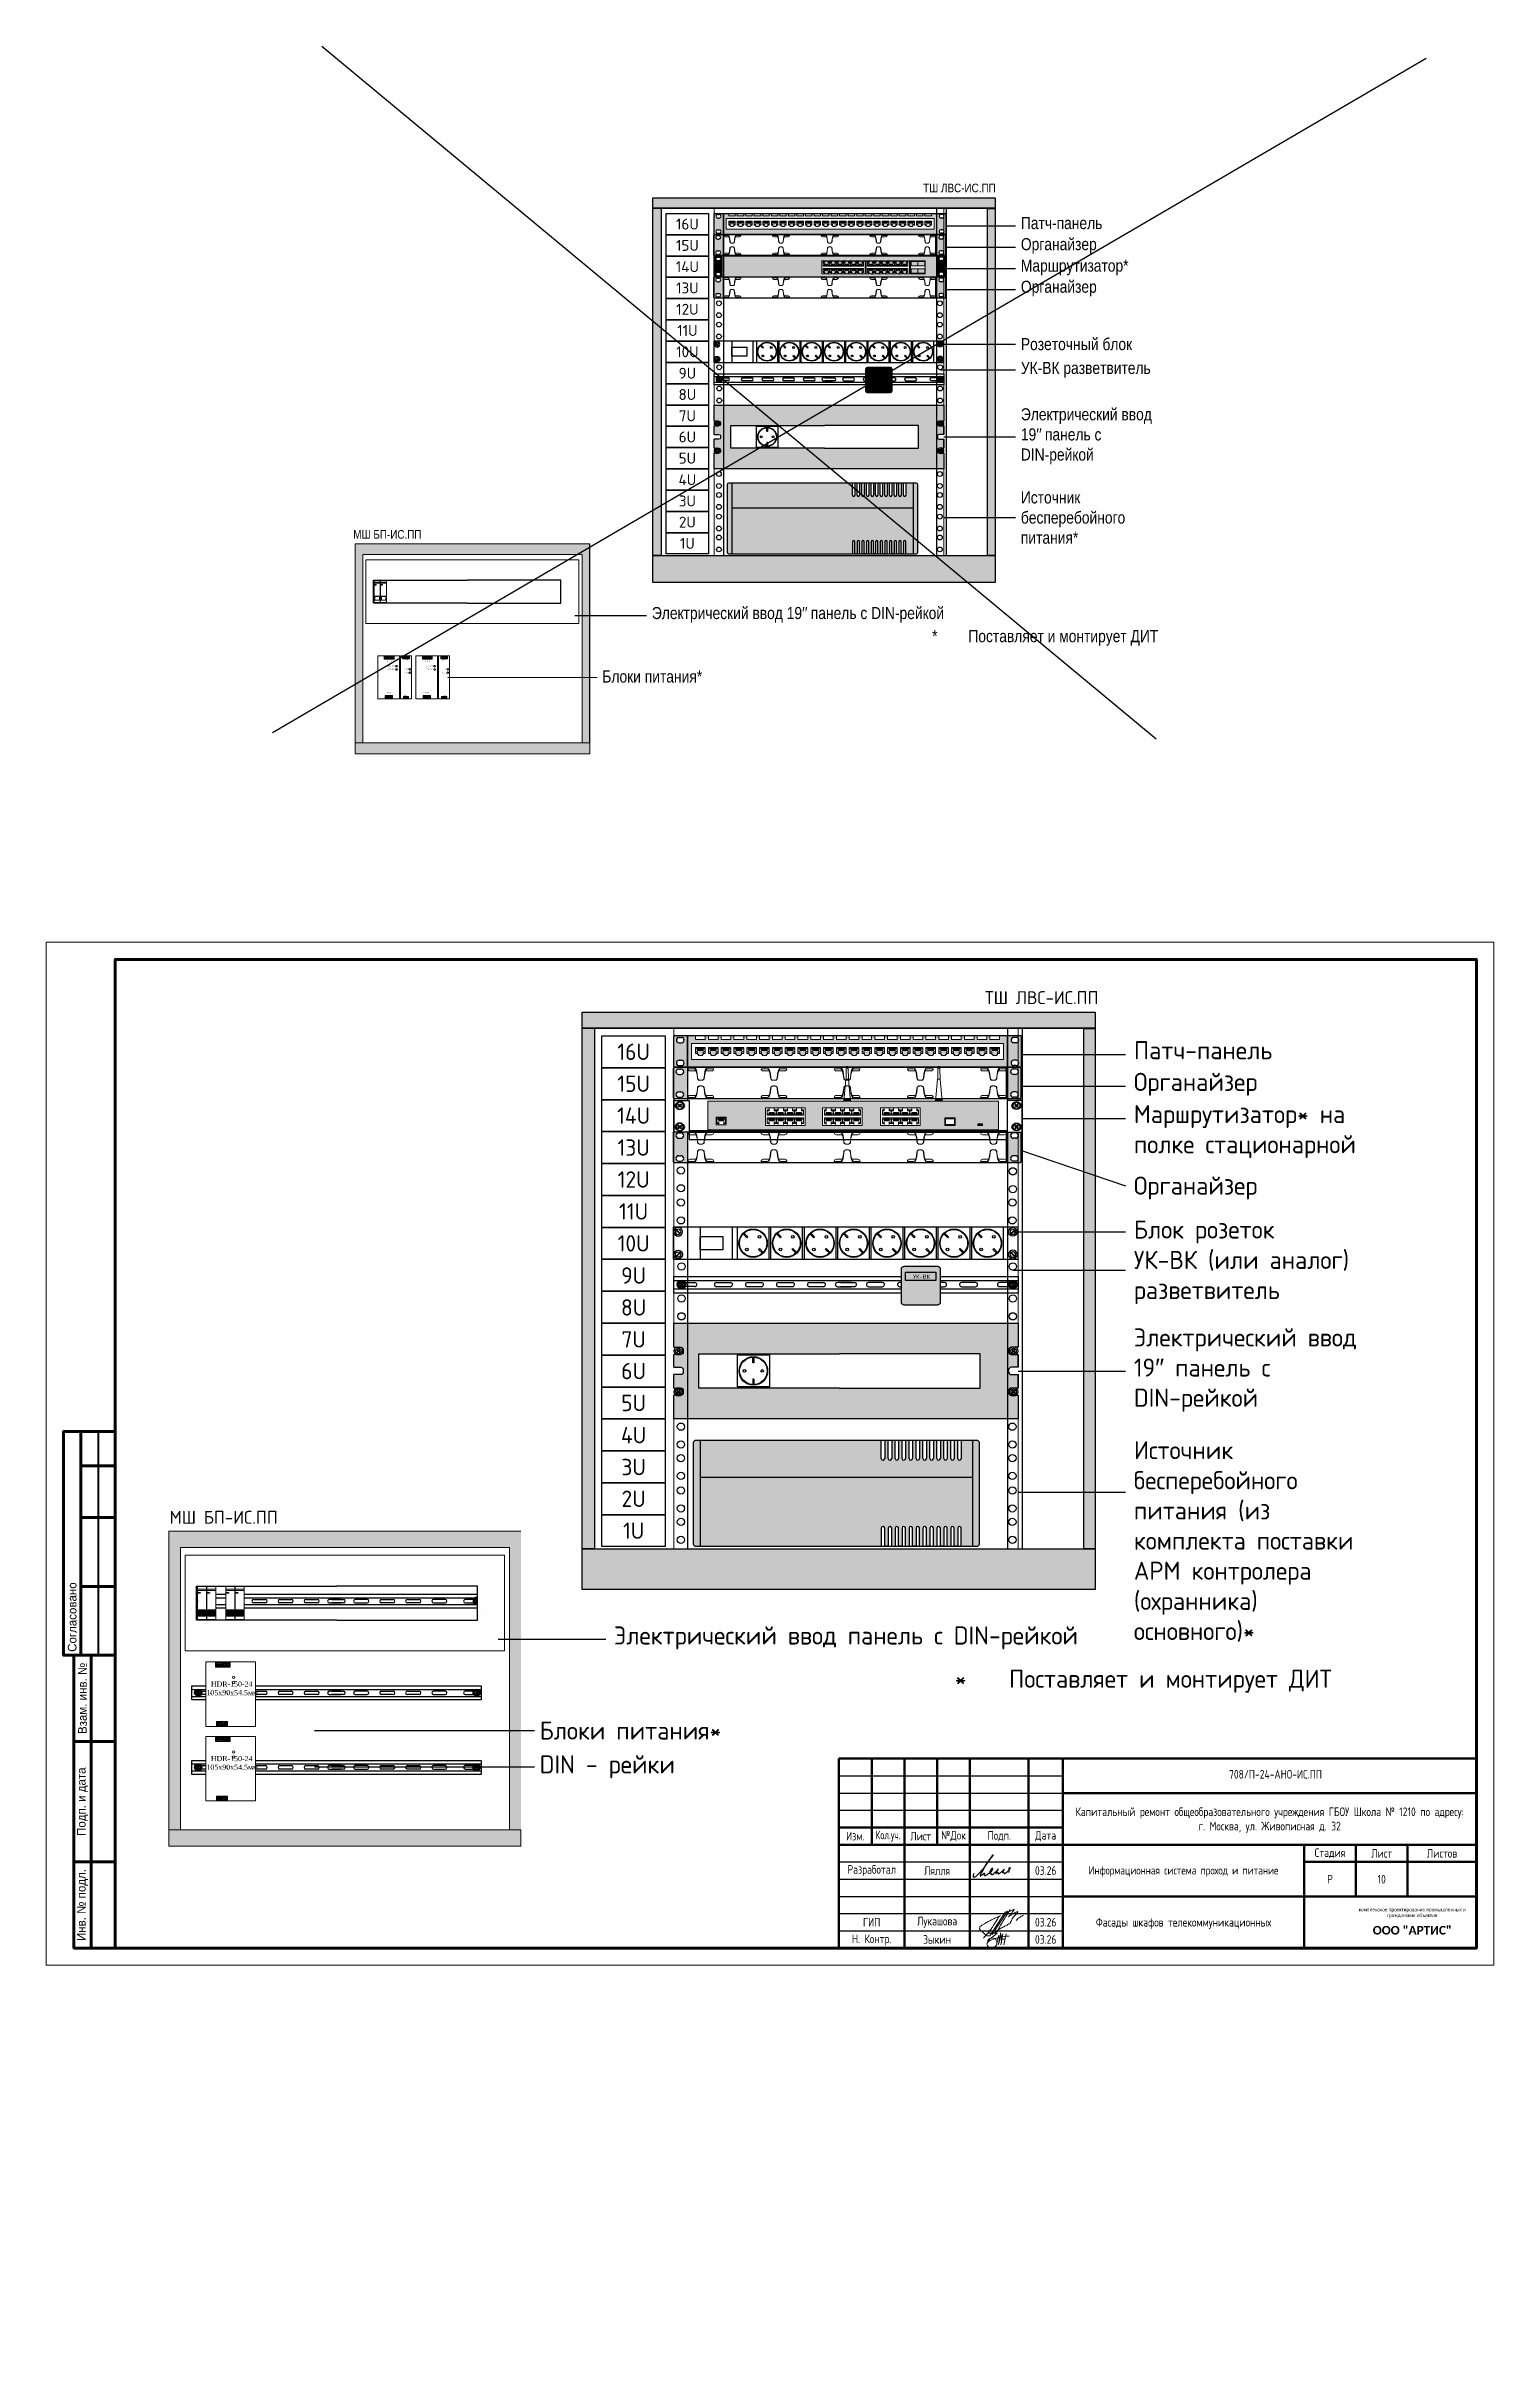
# Model space of a CAD drawing. Header units: millimetres. Extents: x -695119 to 412940, y -249585 to 622758.
# Drawn here: x -495109 to -453109, y 53865 to 121080 of the extents above; entities that cross this region are included whole.
import ezdxf
from ezdxf.enums import TextEntityAlignment as Align

# ---------------------------------------------------------------- set-up
doc = ezdxf.new("R2010")
doc.units = ezdxf.units.MM
for name, color, linetype, lineweight in [('(АР) Текст', 7, 'Continuous', 25), ('__ФОРМАТ', 7, 'Continuous', 40), ('_Схема', 5, 'Continuous', 30), ('Подписи', 7, 'Continuous', 13)]:
    doc.layers.add(name, color=color, linetype=linetype, lineweight=lineweight)
for name, color, linetype in [('__НАДПИСИ', 7, 'Continuous'), ('_АТ-Имя', 7, 'Continuous'), ('_АТ-Спецификация', 7, 'Continuous'), ('_БЛ-Маска', 250, 'Continuous'), ('СОТ', 7, 'Continuous'), ('стена', 20, 'Continuous')]:
    doc.layers.add(name, color=color, linetype=linetype)
doc.layers.add('_АТ-Примечания', color=250, linetype='Continuous', plot=False)
doc.layers.add('PDF _СОТ', color=7, linetype='Continuous', true_color=0xb82d00)
doc.layers.add('Границы листа', color=7, linetype='Continuous', lineweight=0, plot=False)
doc.layers.add('ЛВС_коммутаторы', color=7, linetype='Continuous', lineweight=25, true_color=0x000000)
doc.layers.add('ОФ_подписи', color=5, linetype='Continuous', lineweight=13, true_color=0x0000ff)
doc.styles.add('Arial Narrow МОЙ', font='ARIALN.TTF', dxfattribs={"height": 2.5})
doc.styles.add('AT-Шрифт', font='ARIALN.TTF', dxfattribs={"height": 2.5})
doc.styles.add('GOST 2.304 type A', font='', dxfattribs={"height": 250})
doc.styles.add('GOST-2.304_Type-B_italic', font='')
doc.styles.add('ICOCPEUR', font='isocpeur.ttf', dxfattribs={"height": 250})
doc.styles.add('ISO 2.5', font='isocpeur.ttf', dxfattribs={"height": 250})
doc.styles.add('ISOCPEUR', font='isocpeur.ttf', dxfattribs={"width": 0.9, "height": 350})
doc.styles.add('Mipgost_5', font='', dxfattribs={"height": 250})
doc.styles.add('RubezhCAD', font='', dxfattribs={"oblique": 10})
doc.styles.get("Standard").update_dxf_attribs({"font": ''})
doc.styles.add('ГОСТ 2.304', font='')
doc.styles.get('GOST 2.304 type A').set_extended_font_data('GOST 2.304 type A')
doc.styles.get('GOST-2.304_Type-B_italic').set_extended_font_data('GOST type B')
doc.styles.get('Mipgost_5').set_extended_font_data('Mipgost')
doc.styles.get('RubezhCAD').set_extended_font_data('GOST type A')
doc.styles.get('Standard').set_extended_font_data('GOST type B')
doc.styles.get('ГОСТ 2.304').set_extended_font_data('GOST 2.304 type A')

msp = doc.modelspace()

# ---------------------------------------------------------------- texts
at = {"layer": '(АР) Текст', "color": 7}
for s, insert, char_height, width, attachment_point, style in [('{\\C0;16U}', (-476506.971, 115918.876), 317.0059, 1223.96769, 5, 'ICOCPEUR'), ('{\\C0;15U}', (-476506.971, 115301.028), 317.0059, 1223.96769, 5, 'ICOCPEUR'), ('{\\C0;14U}', (-476506.971, 114683.179), 317.0059, 1223.96769, 5, 'ICOCPEUR'), ('{\\C0;13U}', (-476506.971, 114065.331), 317.0059, 1223.96769, 5, 'ICOCPEUR'), ('{\\C0;12U}', (-476506.971, 113447.482), 317.0059, 1223.96769, 5, 'ICOCPEUR'), ('{\\C0;11U}', (-476506.971, 112829.634), 317.0059, 1223.96769, 5, 'ICOCPEUR'), ('{\\C0;10U}', (-476506.971, 112211.785), 317.0059, 1223.96769, 5, 'ICOCPEUR'), ('{\\C256;Розеточный блок }', (-466829.383, 112431.767), 350, 13021.83902, 4, 'Arial Narrow МОЙ'), ('{\\C0;9U}', (-476506.971, 111589.301), 317.0059, 1223.96769, 5, 'ICOCPEUR'), ('{\\C256;УК-ВК разветвитель  }', (-466829.383, 111690.827), 350, 13021.83902, 4, 'Arial Narrow МОЙ'), ('{\\C0;8U}', (-476506.971, 110971.452), 317.0059, 1223.96769, 5, 'ICOCPEUR'), ('{\\C0;7U}', (-476506.971, 110353.604), 317.0059, 1223.96769, 5, 'ICOCPEUR'), ('{\\C256;Электрический ввод \\P19″ панель с \\PDIN-рейкой }', (-466829.383, 109760.61), 350, 13021.83902, 4, 'Arial Narrow МОЙ'), ('{\\C0;6U}', (-476506.971, 109740.391), 317.0059, 1223.96769, 5, 'ICOCPEUR'), ('{\\C0;5U}', (-476506.971, 109122.543), 317.0059, 1223.96769, 5, 'ICOCPEUR'), ('{\\W1;\\C0;4U}', (-476506.971, 108500.058), 317.00586, 1223.96769, 5, 'ICOCPEUR'), ('{\\W1;\\C0;3U}', (-476506.971, 107882.21), 317.00586, 1223.96769, 5, 'ICOCPEUR'), ('{\\C256;Источник\\Pбесперебойного \\Pпитания* }', (-466829.383, 107397.124), 350, 13021.83902, 4, 'Arial Narrow МОЙ'), ('{\\W1;\\C0;2U}', (-476506.971, 107268.997), 317.00586, 1223.96769, 5, 'ICOCPEUR'), ('{\\W1;\\C0;1U}', (-476506.971, 106651.149), 317.00586, 1223.96769, 5, 'ICOCPEUR'), ('{\\C256;Электрический ввод 19″ панель с DIN-рейкой }', (-477536.72, 104575.398), 350, 13021.83902, 4, 'Arial Narrow МОЙ'), ('\\pi-1050,l1400,t1400;{\\C256;*^IПоставляет и монтирует ДИТ }', (-469753.253, 103904.451), 350, 13021.83902, 4, 'Arial Narrow МОЙ'), ('{\\C256;Блоки питания*}', (-478974.321, 102783.139), 350, 13021.83902, 4, 'Arial Narrow МОЙ'), ('{\\C0;16U}', (-478067.086, 91890.88), 475.5088, 1835.95153, 5, 'GOST-2.304_Type-B_italic'), ('{\\C0;15U}', (-478067.086, 90964.107), 475.5088, 1835.95153, 5, 'GOST-2.304_Type-B_italic'), ('{\\C0;14U}', (-478067.086, 90037.335), 475.5088, 1835.95153, 5, 'GOST-2.304_Type-B_italic'), ('{\\C0;13U}', (-478067.086, 89110.562), 475.5088, 1835.95153, 5, 'GOST-2.304_Type-B_italic'), ('{\\C0;12U}', (-478067.086, 88183.789), 475.5088, 1835.95153, 5, 'GOST-2.304_Type-B_italic'), ('{\\C0;11U}', (-478067.086, 87257.016), 475.5088, 1835.95153, 5, 'GOST-2.304_Type-B_italic'), ('{\\C256;Блок розеток}', (-463550.704, 86660.216), 525, 19532.75852, 4, 'GOST-2.304_Type-B_italic'), ('{\\C0;10U}', (-478067.086, 86330.244), 475.5088, 1835.95153, 5, 'GOST-2.304_Type-B_italic'), ('{\\C256;УК-ВК \\C256;\\c0;(или аналог) \\C256;разветвитель  }', (-463550.704, 85340.634), 525, 10161.69713, 4, 'GOST-2.304_Type-B_italic'), ('{\\C0;9U}', (-478067.086, 85396.517), 475.5088, 1835.95153, 5, 'GOST-2.304_Type-B_italic'), ('{\\C0;8U}', (-478067.086, 84469.744), 475.5088, 1835.95153, 5, 'GOST-2.304_Type-B_italic'), ('{\\C0;7U}', (-478067.086, 83542.972), 475.5088, 1835.95153, 5, 'GOST-2.304_Type-B_italic'), ('{\\C256;Электрический ввод \\P19″ панель с \\PDIN-рейкой }', (-463550.704, 82653.481), 525, 19532.75852, 4, 'GOST-2.304_Type-B_italic'), ('{\\C0;6U}', (-478067.086, 82623.153), 475.5088, 1835.95153, 5, 'GOST-2.304_Type-B_italic'), ('{\\C0;5U}', (-478067.086, 81696.38), 475.5088, 1835.95153, 5, 'GOST-2.304_Type-B_italic'), ('{\\W1;\\C0;4U}', (-478067.086, 80762.653), 475.50878, 1835.95153, 5, 'GOST-2.304_Type-B_italic'), ('{\\W1;\\C0;3U}', (-478067.086, 79835.881), 475.50878, 1835.95153, 5, 'GOST-2.304_Type-B_italic'), ('{\\C256;\\c0;Источник\\Pбесперебойного \\Pпитания (из комплекта поставки АРМ контролера (охранника) основного)* }', (-463550.704, 77676.469), 525, 7378.11251, 4, 'GOST-2.304_Type-B_italic'), ('{\\W1;\\C0;2U}', (-478067.086, 78916.062), 475.50878, 1835.95153, 5, 'GOST-2.304_Type-B_italic'), ('{\\W1;\\C0;1U}', (-478067.086, 77989.289), 475.50878, 1835.95153, 5, 'GOST-2.304_Type-B_italic'), ('{\\C256;Электрический ввод панель с DIN-рейкой }', (-478637.567, 74875.663), 525, 19532.75852, 4, 'GOST-2.304_Type-B_italic'), ('\\pi-1575,l2100,t2100;{\\C256;*^IПоставляет и монтирует ДИТ }', (-469272.905, 73619.594), 525, 19532.75852, 4, 'GOST-2.304_Type-B_italic'), ('{\\C256;Блоки питания*}', (-480793.968, 72187.274), 525, 19532.75852, 4, 'GOST-2.304_Type-B_italic'), ('{\\C256;DIN - рейки}', (-480793.968, 71134.517), 525, 19532.75852, 4, 'GOST-2.304_Type-B_italic')]:
    msp.add_mtext(s, dxfattribs=dict(at, insert=insert, char_height=char_height, width=width, attachment_point=attachment_point, style=style))
at = {"layer": '(АР) Текст', "color": 7, "lineweight": 60, "attachment_point": 1}
for s, width, gutter_width, insert, char_height, style in [('Патч-панель', 973460.11692, 158502.928, (-466829.383, 116123.829), 350, 'Arial Narrow МОЙ'), ('Органайзер', 973460.11692, 158502.928, (-466829.383, 115511.475), 350, 'Arial Narrow МОЙ'), ('Органайзер', 973460.11692, 158502.928, (-466829.383, 114275.778), 350, 'Arial Narrow МОЙ'), ('\\pt4200;Маршрутизатор*  ', 973460.11692, 158502.928, (-466829.383, 114888.161), 350, 'Arial Narrow МОЙ'), ('Патч-панель', 1460190.17538, 237754.392, (-463550.704, 92198.309), 525, 'GOST-2.304_Type-B_italic'), ('Органайзер', 1460190.17538, 237754.392, (-463550.704, 91279.779), 525, 'GOST-2.304_Type-B_italic'), ('\\pt6300;Маршрутизатор* на \\Pполке стационарной\\P  ', 1460190.17538, 237754.392, (-463550.704, 90344.807), 525, 'GOST-2.304_Type-B_italic'), ('Органайзер', 1460190.17538, 237754.392, (-463550.704, 88268.895), 525, 'GOST-2.304_Type-B_italic')]:
    msp.add_mtext_dynamic_manual_height_columns(s, width=width, gutter_width=gutter_width, heights=[0], dxfattribs=dict(at, insert=insert, char_height=char_height, style=style))
at = {"lineweight": 30, "attachment_point": 5}
for s, insert, char_height, width, style in [('\\pt5250;ТШ ЛВС-ИС.ПП', (-468611.518, 116966.587), 250, 3155.97428, 'Arial Narrow МОЙ'), ('\\pt1680;УК-ВК', (-470935.21, 111566.977), 80, 430.47307, 'Arial Narrow МОЙ'), ('\\pt5250;МШ БП-ИС.ПП', (-485211.85, 106909.481), 250, 3155.97428, 'Arial Narrow МОЙ'), ('\\pt7875;ТШ ЛВС-ИС.ПП', (-466223.906, 93462.447), 375, 4733.96142, 'GOST-2.304_Type-B_italic'), ('\\pt2520;УК-ВК', (-469709.445, 85363.032), 120, 645.7096, 'GOST-2.304_Type-B_italic'), ('\\pt7875;МШ БП-ИС.ПП', (-489962.924, 78376.787), 375, 4733.96142, 'GOST-2.304_Type-B_italic')]:
    msp.add_mtext(s, dxfattribs=dict(at, insert=insert, char_height=char_height, width=width, style=style))
at = {"color": 0, "lineweight": 15, "char_height": 30, "attachment_point": 5, "style": 'ISO 2.5'}
for insert in [(-484672.187, 102233.878), (-483566.669, 102233.878)]:
    msp.add_mtext_dynamic_manual_height_columns('TB 1', width=92.42524, gutter_width=1250, heights=[0], dxfattribs=dict(at, insert=insert))
at = {"color": 240, "lineweight": 15, "true_color": 0xed1f24, "char_height": 150, "attachment_point": 1, "style": 'GOST-2.304_Type-B_italic'}
for insert in [(-490481.756, 73612.307), (-490481.756, 71448.63)]:
    msp.add_mtext_dynamic_manual_height_columns('\\pi147.35098;{\\fTimes New Roman|b0|i0|c204|p18;\\C256;HDR-150-24\\fTimes New Roman|b0|i0|c0|p18;\\P\\pi19.89965;\\fTimes New Roman|b0|i0|c204|p18;105х90х54.5мм}', width=1452.09201, gutter_width=1875, heights=[680.584], dxfattribs=dict(at, insert=insert))
at = {"layer": 'СОТ', "char_height": 250, "attachment_point": 5, "style": 'GOST 2.304 type A'}
for s, insert, width in [('10', (-456359.251, 67872.066), 1500), ('Фасады шкафов телекоммуникационных', (-462109.251, 66587.917), 7000)]:
    msp.add_mtext(s, dxfattribs=dict(at, insert=insert, width=width))

# ---------------------------------------------------------------- blocks, each defined once
blk = doc.blocks.new('2p_Gesock')
at = {"ltscale": 0.1}
for p, q in [((-0.08, 1.92), (-0.08, 1.16)), ((0.08, 1.16), (-0.08, 1.16)), ((0.08, 1.92), (0.08, 1.16)), ((-0.08, -1.92), (-0.08, -1.16)), ((0.08, -1.16), (-0.08, -1.16)), ((0.08, -1.92), (0.08, -1.16))]:
    blk.add_line(p, q, dxfattribs=at)
for centre, radius in [((0, 0), 1.99), ((0, 0), 1.92), ((-1.25, 0), 0.187), ((1.25, 0), 0.187)]:
    blk.add_circle(centre, radius, dxfattribs=at)
blk = doc.blocks.new('SCREW')
for p, q in [((0.24, 0.29), (-0.29, -0.24)), ((0.29, 0.24), (-0.24, -0.29))]:
    blk.add_line(p, q)
for radius in [0.6, 0.379]:
    blk.add_circle((0, 0), radius)
blk = doc.blocks.new('BLANC1U')
for p, q in [((24.15, 0), (-24.15, 0)), ((-24.15, -4.5), (-24.15, 0)), ((24.15, -4.5), (24.15, 0)), ((-24.15, -4.5), (24.15, -4.5))]:
    blk.add_line(p, q)
at = {"xscale": -1}
blk.add_blockref('SCREW', (-23.47, -0.66), dxfattribs=at)
at = {"rotation": 180}
blk.add_blockref('SCREW', (-23.47, -3.84), dxfattribs=at)
blk.add_blockref('SCREW', (23.47, -0.66))
at = {"xscale": -1, "rotation": 180}
blk.add_blockref('SCREW', (23.47, -3.84), dxfattribs=at)
blk = doc.blocks.new('TLK-RS08MF1-BK')
for points in [[(722, 392), (330, 392), (330, 0), (722, 0)], [(1171, 392), (779, 392), (779, 0), (1171, 0)], [(1579, 392), (1188, 392), (1188, 0), (1579, 0)], [(1988, 392), (1596, 392), (1596, 0), (1988, 0)], [(2396, 392), (2005, 392), (2005, 0), (2396, 0)], [(2805, 392), (2413, 392), (2413, 0), (2805, 0)], [(3213, 392), (2822, 392), (2822, 0), (3213, 0)], [(3622, 392), (3230, 392), (3230, 0), (3622, 0)], [(4031, 392), (3639, 392), (3639, 0), (4031, 0)], [(606, 115), (330, 115), (330, 277), (606, 277)]]:
    blk.add_lwpolyline(points, close=True)
at = {"xscale": 87.0444934736006, "yscale": 87.0444934736006, "zscale": 87.0444934736006}
for name, p, rotation in [('BLANC1U', (2102, 0), 180), ('2p_Gesock', (975, 196), 225), ('2p_Gesock', (1384, 196), 225), ('2p_Gesock', (1792, 196), 225), ('2p_Gesock', (2201, 196), 225), ('2p_Gesock', (2609, 196), 225), ('2p_Gesock', (3018, 196), 225), ('2p_Gesock', (3426, 196), 225), ('2p_Gesock', (3835, 196), 225)]:
    blk.add_blockref(name, p, dxfattribs=dict(at, rotation=rotation))
blk = doc.blocks.new('Органайзер1U')
at = {"ltscale": 10}
h = blk.add_hatch(color=256, dxfattribs=at)
h.set_gradient(color1=(255, 255, 255), rotation=45, one_color=1, tint=1, name='CYLINDER')
h.paths.add_polyline_path([(2213, 0), (2403, 0, 0.41423), (2413, 10), (2413, 430, 0.414197), (2403, 440), (2213, 440)])
h.paths.add_polyline_path([(2309, 341, 0.918324), (2341, 416, 0.918324)], flags=16)
h.paths.add_polyline_path([(2309, 99), (2341, 99, -1), (2341, 24), (2309, 24, -1)], flags=16)
h.paths.add_polyline_path([(-2413, 10, 0.414197), (-2403, 0), (-2213, 0), (-2213, 440), (-2403, 440, 0.41423), (-2413, 430)])
h.paths.add_polyline_path([(-2341, 341, 0.918324), (-2309, 416, 0.918324)], flags=16)
h.paths.add_polyline_path([(-2341, 99), (-2309, 99, -1), (-2309, 24), (-2341, 24, -1)], flags=16)
at = {"color": 0}
for p, q in [((-2341, 416), (-2309, 416)), ((-2341, 341), (-2309, 341)), ((-2213, 0), (-2213, 440)), ((2213, 0), (2213, 440)), ((2341, 416), (2309, 416)), ((2341, 341), (2309, 341)), ((-2341, 99), (-2309, 99)), ((-2341, 24), (-2309, 24)), ((2341, 99), (2309, 99)), ((2341, 24), (2309, 24))]:
    blk.add_line(p, q, dxfattribs=at)
at = {"lineweight": 9}
for p, q in [((-2126, 420, 323), (-2213, 420, 20)), ((-2099, 390, 310), (-2182, 390, 40)), ((-1968, 390, 310), (-1884, 390, 40)), ((-1853, 420, 20), (-1940, 420, 323)), ((-1109, 420, -149), (-1196, 420, -453)), ((-1082, 390, -162), (-1165, 390, -433)), ((-951, 390, -162), (-868, 390, -433)), ((-837, 420, -453), (-924, 420, -149)), ((-93, 420, 323), (-180, 420, 20)), ((-66, 390, 310), (-149, 390, 40)), ((95, 440, 315), (-95, 440, 315)), ((66, 390, 310), (149, 390, 40)), ((180, 420, 20), (93, 420, 323)), ((924, 420, -149), (837, 420, -453)), ((951, 390, -162), (868, 390, -433)), ((1082, 390, -162), (1165, 390, -433)), ((1196, 420, -453), (1109, 420, -149)), ((1940, 420, 323), (1853, 420, 20)), ((1968, 390, 310), (1884, 390, 40)), ((2099, 390, 310), (2182, 390, 40)), ((2213, 420, 20), (2126, 420, 323)), ((-2126, 20, 323), (-2213, 20, 20)), ((-2099, 50, 310), (-2182, 50, 40)), ((-2014, 260, 473), (-2052, 260, 473)), ((-2052, 260, 473), (-2046, 260, 495)), ((-2014, 180, 473), (-2052, 180, 473)), ((-2052, 180, 473), (-2046, 180, 495)), ((-2021, 260, 495), (-2014, 260, 473)), ((-2021, 180, 495), (-2014, 180, 473)), ((-1968, 50, 310), (-1884, 50, 40)), ((-1853, 20, 20), (-1940, 20, 323)), ((-1109, 20, -149), (-1196, 20, -453)), ((-1082, 50, -162), (-1165, 50, -433)), ((-998, 260), (-1035, 260)), ((-1035, 260), (-1029, 260, 22)), ((-998, 180), (-1035, 180)), ((-1035, 180), (-1029, 180, 22)), ((-1004, 260, 22), (-998, 260)), ((-1004, 180, 22), (-998, 180)), ((-951, 50, -162), (-868, 50, -433)), ((-837, 20, -453), (-924, 20, -149)), ((-93, 20, 323), (-180, 20, 20)), ((-66, 50, 310), (-149, 50, 40)), ((19, 260, 473), (-19, 260, 473)), ((-19, 260, 473), (-12, 260, 495)), ((19, 180, 473), (-19, 180, 473)), ((-19, 180, 473), (-12, 180, 495)), ((12, 260, 495), (19, 260, 473)), ((12, 180, 495), (19, 180, 473)), ((66, 50, 310), (149, 50, 40)), ((180, 20, 20), (93, 20, 323)), ((924, 20, -149), (837, 20, -453)), ((951, 50, -162), (868, 50, -433)), ((1035, 260), (998, 260)), ((998, 260), (1004, 260, 22)), ((1035, 180), (998, 180)), ((998, 180), (1004, 180, 22)), ((1029, 260, 22), (1035, 260)), ((1029, 180, 22), (1035, 180)), ((1082, 50, -162), (1165, 50, -433)), ((1196, 20, -453), (1109, 20, -149)), ((1940, 20, 323), (1853, 20, 20)), ((1968, 50, 310), (1884, 50, 40)), ((2051, 260, 453), (2013, 260, 453)), ((2013, 260, 453), (2020, 260, 475)), ((2052, 180, 473), (2014, 180, 473)), ((2014, 180, 473), (2021, 180, 495)), ((2044, 260, 475), (2051, 260, 453)), ((2046, 180, 495), (2052, 180, 473)), ((2099, 50, 310), (2182, 50, 40)), ((2213, 20, 20), (2126, 20, 323))]:
    blk.add_line(p, q, dxfattribs=at)
at = {"lineweight": 30, "ltscale": 10}
for points in [[(-2413, 10), (-2413, 430)], [(-2403, 440), (2403, 440)], [(2413, 430), (2413, 10)], [(2403, 0), (-2403, 0)]]:
    blk.add_lwpolyline(points, dxfattribs=at)
at = {"lineweight": 30}
for centre, start, end in [((-2403, 430), 90, 180), ((2403, 430), 0, 90), ((-2403, 10), 180, 270), ((2403, 10), 270, 0)]:
    blk.add_arc(centre, 10, start, end, dxfattribs=at)
at = {"color": 0}
for centre, start, end in [((-2341, 379), 90, 270), ((-2309, 379), 270, 90), ((2309, 379), 90, 270), ((2341, 379), 270, 90), ((-2341, 61), 90, 270), ((-2309, 61), 270, 90), ((2309, 61), 90, 270), ((2341, 61), 270, 90)]:
    blk.add_arc(centre, 37.6, start, end, dxfattribs=at)
at = {"lineweight": 9, "extrusion": (-0.275637, -3.86225e-05, -0.961262)}
for centre in [(-290, 2103, 111), (-290, 995, 285), (-290, 148, -449), (-290, -959, -275), (-289, -1806, -1010)]:
    blk.add_arc(centre, 30, 0.0084, 90.0077, dxfattribs=at)
at = {"lineweight": 9, "extrusion": (-0.275637, 3.86225e-05, -0.961262)}
for centre in [(-150, 2103, 111), (-150, 995, 285), (-150, 148, -449), (-150, -959, -275), (-150, -1806, -1010)]:
    blk.add_arc(centre, 30, 89.9923, 179.9916, dxfattribs=at)
at = {"lineweight": 9, "extrusion": (0.275637, -3.86225e-05, -0.961262)}
for centre in [(289, -1806, -1010), (290, -959, -275), (290, 148, -449), (290, 995, 285), (290, 2103, 111)]:
    blk.add_arc(centre, 30, 89.9923, 179.9916, dxfattribs=at)
at = {"lineweight": 9, "extrusion": (0.275637, 3.86225e-05, -0.961262)}
for centre in [(150, -1806, -1010), (150, -959, -275), (150, 148, -449), (150, 995, 285), (150, 2103, 111)]:
    blk.add_arc(centre, 30, 0.0084, 90.0077, dxfattribs=at)
at = {"lineweight": 9, "extrusion": (-9.99013e-30, -1.95922e-16, -1)}
for centre in [(-2182, 420, 40), (-1165, 420, -433), (-149, 420, 40), (868, 420, -433), (1884, 420, 40)]:
    blk.add_ellipse(centre, major_axis=(-31.2, 0), ratio=0.961262, start_param=-1.570796, end_param=0, dxfattribs=at)
at = {"lineweight": 9, "extrusion": (0.961262, -6.12038e-17, -0.275637)}
for centre in [(-2128, 262, 317), (-1111, 262, -156), (-95, 262, 317), (922, 262, -156), (1938, 262, 317)]:
    blk.add_ellipse(centre, major_axis=(51, 0, 178), ratio=0.961262, start_param=-1.580604, end_param=-0.159207, dxfattribs=at)
at = {"lineweight": 9, "extrusion": (-0.961262, 6.12038e-17, 0.275637)}
for centre in [(-2125, 262, 326), (-1109, 262, -147), (-92, 262, 326), (924, 262, -147), (1941, 262, 326)]:
    blk.add_ellipse(centre, major_axis=(45, 0, 157), ratio=0.961262, start_param=0.175759, end_param=1.588125, dxfattribs=at)
at = {"lineweight": 9, "extrusion": (0.961262, 6.12038e-17, 0.275637)}
for centre, major_axis, start_param, end_param in [((-1938, 262, 317), (-51, 0, 178), -1.580604, -0.159207), ((-1941, 262, 326), (-45, 0, 157), 4.69506, 6.107426), ((-922, 262, -156), (-51, 0, 178), -1.580604, -0.159207), ((-924, 262, -147), (-45, 0, 157), 4.69506, 6.107426), ((95, 262, 317), (-51, 0, 178), -1.580604, -0.159207), ((92, 262, 326), (-45, 0, 157), 4.69506, 6.107426), ((1111, 262, -156), (-51, 0, 178), -1.580604, -0.159207), ((1109, 262, -147), (-45, 0, 157), 4.69506, 6.107426), ((2128, 262, 317), (-51, 0, 178), -1.580604, -0.159207), ((2125, 262, 326), (-45, 0, 157), 4.69506, 6.107426)]:
    blk.add_ellipse(centre, major_axis=major_axis, ratio=0.961262, start_param=start_param, end_param=end_param, dxfattribs=at)
at = {"lineweight": 9}
for centre, major_axis in [((-1884, 420, 40), (31.2, 0)), ((-868, 420, -433), (31.2, 0)), ((149, 420, 40), (31.2, 0)), ((1165, 420, -433), (31.2, 0)), ((2182, 420, 40), (31.2, 0)), ((-2182, 20, 40), (-31.2, 0)), ((-1165, 20, -433), (-31.2, 0)), ((-149, 20, 40), (-31.2, 0)), ((868, 20, -433), (-31.2, 0)), ((1884, 20, 40), (-31.2, 0))]:
    blk.add_ellipse(centre, major_axis=major_axis, ratio=0.961262, start_param=-1.570796, end_param=0, dxfattribs=at)
at = {"lineweight": 9, "extrusion": (-0.961262, -6.12038e-17, 0.275637)}
for centre in [(-2128, 178, 317), (-1111, 178, -156), (-95, 178, 317), (922, 178, -156), (1938, 178, 317)]:
    blk.add_ellipse(centre, major_axis=(51, 0, 178), ratio=0.961262, start_param=-1.580604, end_param=-0.159207, dxfattribs=at)
at = {"lineweight": 9, "extrusion": (0.961262, 6.12038e-17, -0.275637)}
for centre in [(-2125, 177, 326), (-1109, 177, -147), (-92, 177, 326), (924, 177, -147), (1941, 177, 326)]:
    blk.add_ellipse(centre, major_axis=(45, 0, 157), ratio=0.961262, start_param=0.175759, end_param=1.588125, dxfattribs=at)
at = {"lineweight": 9, "extrusion": (-0.961262, 6.12038e-17, -0.275637)}
for centre, major_axis, start_param, end_param in [((-1938, 178, 317), (-51, 0, 178), -1.580604, -0.159207), ((-1941, 177, 326), (-45, 0, 157), 4.69506, 6.107426), ((-922, 178, -156), (-51, 0, 178), -1.580604, -0.159207), ((-924, 177, -147), (-45, 0, 157), 4.69506, 6.107426), ((95, 178, 317), (-51, 0, 178), -1.580604, -0.159207), ((92, 177, 326), (-45, 0, 157), 4.69506, 6.107426), ((1111, 178, -156), (-51, 0, 178), -1.580604, -0.159207), ((1109, 177, -147), (-45, 0, 157), 4.69506, 6.107426), ((2128, 178, 317), (-51, 0, 178), -1.580604, -0.159207), ((2125, 177, 326), (-45, 0, 157), 4.69506, 6.107426)]:
    blk.add_ellipse(centre, major_axis=major_axis, ratio=0.961262, start_param=start_param, end_param=end_param, dxfattribs=at)
at = {"lineweight": 9, "extrusion": (9.99013e-30, 1.95922e-16, -1)}
for centre in [(-1884, 20, 40), (-868, 20, -433), (149, 20, 40), (1165, 20, -433), (2182, 20, 40)]:
    blk.add_ellipse(centre, major_axis=(31.2, 0), ratio=0.961262, start_param=-1.570796, end_param=0, dxfattribs=at)
at = {"lineweight": 9}
for points in [[(-2097, 390, 315), (-2097, 390, 315), (-2097, 390, 315), (-2097, 390, 315)], [(-2097, 390, 315), (-2097, 390, 315), (-2097, 390, 315), (-2097, 390, 315)], [(-1969, 390, 315), (-1969, 390, 315), (-1969, 390, 315), (-1969, 390, 315)], [(-1969, 390, 315), (-1969, 390, 315), (-1969, 390, 315), (-1969, 390, 315)], [(-1081, 390, -157), (-1081, 390, -157), (-1081, 390, -157), (-1081, 390, -157)], [(-1081, 390, -157), (-1081, 390, -157), (-1081, 390, -157), (-1081, 390, -157)], [(-952, 390, -157), (-952, 390, -157), (-953, 390, -157), (-953, 390, -157)], [(-952, 390, -157), (-952, 390, -157), (-953, 390, -157), (-953, 390, -157)], [(-64, 390, 315), (-64, 390, 315), (-64, 390, 315), (-64, 390, 315)], [(-64, 390, 315), (-64, 390, 315), (-64, 390, 315), (-64, 390, 315)], [(64, 390, 315), (64, 390, 315), (64, 390, 315), (64, 390, 315)], [(64, 390, 315), (64, 390, 315), (64, 390, 315), (64, 390, 315)], [(953, 390, -157), (953, 390, -157), (952, 390, -157), (952, 390, -157)], [(953, 390, -157), (953, 390, -157), (952, 390, -157), (952, 390, -157)], [(1081, 390, -157), (1081, 390, -157), (1081, 390, -157), (1081, 390, -157)], [(1081, 390, -157), (1081, 390, -157), (1081, 390, -157), (1081, 390, -157)], [(1969, 390, 315), (1969, 390, 315), (1969, 390, 315), (1969, 390, 315)], [(1969, 390, 315), (1969, 390, 315), (1969, 390, 315), (1969, 390, 315)], [(2097, 390, 315), (2097, 390, 315), (2097, 390, 315), (2097, 390, 315)], [(2097, 390, 315), (2097, 390, 315), (2097, 390, 315), (2097, 390, 315)]]:
    blk.add_open_spline(points, degree=3, dxfattribs=at)
for points, knots in [([(-2046, 260, 495), (-2048, 260, 495), (-2050, 260, 495), (-2054, 261, 495), (-2056, 261, 495), (-2059, 263, 495), (-2061, 264, 495), (-2065, 266, 495), (-2066, 267, 495), (-2069, 270, 495), (-2070, 271, 495), (-2073, 275, 495), (-2074, 276, 494), (-2075, 280, 494), (-2076, 282, 494), (-2077, 286, 493), (-2077, 288, 493), (-2077, 290, 493)], [18.612291, 18.612291, 18.612291, 18.612291, 19.195929, 19.195929, 19.779566, 19.779566, 20.363204, 20.363204, 20.946842, 20.946842, 21.522754, 21.522754, 22.098666, 22.098666, 22.674578, 22.674578, 23.250457, 23.250457, 23.250457, 23.250457]), ([(-2046, 180, 495), (-2048, 180, 495), (-2050, 180, 495), (-2054, 179, 495), (-2056, 178, 495), (-2059, 177, 495), (-2061, 176, 495), (-2065, 174, 495), (-2066, 172, 495), (-2069, 170, 495), (-2070, 168, 495), (-2073, 165, 495), (-2074, 163, 494), (-2075, 160, 494), (-2076, 158, 494), (-2077, 154, 493), (-2077, 152, 493), (-2077, 150, 493)], [18.612291, 18.612291, 18.612291, 18.612291, 19.195929, 19.195929, 19.779566, 19.779566, 20.363204, 20.363204, 20.946842, 20.946842, 21.522754, 21.522754, 22.098666, 22.098666, 22.674578, 22.674578, 23.250457, 23.250457, 23.250457, 23.250457]), ([(-1989, 290, 493), (-1989, 288, 493), (-1989, 286, 493), (-1990, 282, 494), (-1991, 280, 494), (-1993, 276, 494), (-1994, 275, 495), (-1996, 271, 495), (-1997, 270, 495), (-2000, 267, 495), (-2002, 266, 495), (-2005, 264, 495), (-2007, 263, 495), (-2011, 261, 495), (-2013, 261, 495), (-2017, 260, 495), (-2019, 260, 495), (-2021, 260, 495)], [4.570415, 4.570415, 4.570415, 4.570415, 5.143883, 5.143883, 5.717385, 5.717385, 6.290887, 6.290887, 6.864388, 6.864388, 7.450436, 7.450436, 8.036484, 8.036484, 8.622531, 8.622531, 9.208579, 9.208579, 9.208579, 9.208579]), ([(-1989, 150, 493), (-1989, 152, 493), (-1989, 154, 493), (-1990, 158, 494), (-1991, 159, 494), (-1993, 163, 494), (-1994, 165, 495), (-1996, 168, 495), (-1997, 170, 495), (-2000, 172, 495), (-2002, 174, 495), (-2005, 176, 495), (-2007, 177, 495), (-2011, 178, 495), (-2013, 179, 495), (-2017, 180, 495), (-2019, 180, 495), (-2021, 180, 495)], [4.570415, 4.570415, 4.570415, 4.570415, 5.143883, 5.143883, 5.717385, 5.717385, 6.290887, 6.290887, 6.864388, 6.864388, 7.450436, 7.450436, 8.036484, 8.036484, 8.622531, 8.622531, 9.208579, 9.208579, 9.208579, 9.208579]), ([(-1029, 260, 22), (-1031, 260, 22), (-1033, 260, 22), (-1037, 261, 22), (-1039, 261, 22), (-1043, 263, 22), (-1045, 264, 22), (-1048, 266, 22), (-1050, 267, 22), (-1052, 270, 22), (-1054, 271, 22), (-1056, 275, 22), (-1057, 276, 22), (-1059, 280, 21), (-1060, 282, 21), (-1060, 286, 21), (-1061, 288, 20), (-1061, 290, 20)], [18.612291, 18.612291, 18.612291, 18.612291, 19.195929, 19.195929, 19.779566, 19.779566, 20.363204, 20.363204, 20.946842, 20.946842, 21.522754, 21.522754, 22.098666, 22.098666, 22.674578, 22.674578, 23.250457, 23.250457, 23.250457, 23.250457]), ([(-1029, 180, 22), (-1031, 180, 22), (-1033, 180, 22), (-1037, 179, 22), (-1039, 178, 22), (-1043, 177, 22), (-1045, 176, 22), (-1048, 174, 22), (-1050, 172, 22), (-1052, 170, 22), (-1054, 168, 22), (-1056, 165, 22), (-1057, 163, 22), (-1059, 160, 21), (-1060, 158, 21), (-1060, 154, 21), (-1061, 152, 20), (-1061, 150, 20)], [18.612291, 18.612291, 18.612291, 18.612291, 19.195929, 19.195929, 19.779566, 19.779566, 20.363204, 20.363204, 20.946842, 20.946842, 21.522754, 21.522754, 22.098666, 22.098666, 22.674578, 22.674578, 23.250457, 23.250457, 23.250457, 23.250457]), ([(-972, 290, 20), (-972, 288, 20), (-973, 286, 21), (-974, 282, 21), (-974, 280, 21), (-976, 276, 22), (-977, 275, 22), (-979, 271, 22), (-981, 270, 22), (-983, 267, 22), (-985, 266, 22), (-988, 264, 22), (-990, 263, 22), (-994, 261, 22), (-996, 261, 22), (-1000, 260, 22), (-1002, 260, 22), (-1004, 260, 22)], [4.570415, 4.570415, 4.570415, 4.570415, 5.143883, 5.143883, 5.717385, 5.717385, 6.290887, 6.290887, 6.864388, 6.864388, 7.450436, 7.450436, 8.036484, 8.036484, 8.622531, 8.622531, 9.208579, 9.208579, 9.208579, 9.208579]), ([(-972, 150, 20), (-972, 152, 20), (-973, 154, 21), (-974, 158, 21), (-974, 159, 21), (-976, 163, 22), (-977, 165, 22), (-979, 168, 22), (-981, 170, 22), (-983, 172, 22), (-985, 174, 22), (-988, 176, 22), (-990, 177, 22), (-994, 178, 22), (-996, 179, 22), (-1000, 180, 22), (-1002, 180, 22), (-1004, 180, 22)], [4.570415, 4.570415, 4.570415, 4.570415, 5.143883, 5.143883, 5.717385, 5.717385, 6.290887, 6.290887, 6.864388, 6.864388, 7.450436, 7.450436, 8.036484, 8.036484, 8.622531, 8.622531, 9.208579, 9.208579, 9.208579, 9.208579]), ([(-12, 260, 495), (-14, 260, 495), (-16, 260, 495), (-20, 261, 495), (-22, 261, 495), (-26, 263, 495), (-28, 264, 495), (-32, 266, 495), (-33, 267, 495), (-36, 270, 495), (-37, 271, 495), (-40, 275, 495), (-41, 276, 494), (-42, 280, 494), (-43, 282, 494), (-44, 286, 493), (-44, 288, 493), (-44, 290, 493)], [18.612291, 18.612291, 18.612291, 18.612291, 19.195929, 19.195929, 19.779566, 19.779566, 20.363204, 20.363204, 20.946842, 20.946842, 21.522754, 21.522754, 22.098666, 22.098666, 22.674578, 22.674578, 23.250457, 23.250457, 23.250457, 23.250457]), ([(-12, 180, 495), (-14, 180, 495), (-16, 180, 495), (-20, 179, 495), (-22, 178, 495), (-26, 177, 495), (-28, 176, 495), (-32, 174, 495), (-33, 172, 495), (-36, 170, 495), (-37, 168, 495), (-40, 165, 495), (-41, 163, 494), (-42, 160, 494), (-43, 158, 494), (-44, 154, 493), (-44, 152, 493), (-44, 150, 493)], [18.612291, 18.612291, 18.612291, 18.612291, 19.195929, 19.195929, 19.779566, 19.779566, 20.363204, 20.363204, 20.946842, 20.946842, 21.522754, 21.522754, 22.098666, 22.098666, 22.674578, 22.674578, 23.250457, 23.250457, 23.250457, 23.250457]), ([(44, 290, 493), (44, 288, 493), (44, 286, 493), (43, 282, 494), (42, 280, 494), (41, 276, 494), (40, 275, 495), (37, 271, 495), (36, 270, 495), (33, 267, 495), (32, 266, 495), (28, 264, 495), (26, 263, 495), (22, 261, 495), (20, 261, 495), (16, 260, 495), (14, 260, 495), (12, 260, 495)], [4.570415, 4.570415, 4.570415, 4.570415, 5.143883, 5.143883, 5.717385, 5.717385, 6.290887, 6.290887, 6.864388, 6.864388, 7.450436, 7.450436, 8.036484, 8.036484, 8.622531, 8.622531, 9.208579, 9.208579, 9.208579, 9.208579]), ([(44, 150, 493), (44, 152, 493), (44, 154, 493), (43, 158, 494), (42, 159, 494), (41, 163, 494), (40, 165, 495), (37, 168, 495), (36, 170, 495), (33, 172, 495), (32, 174, 495), (28, 176, 495), (26, 177, 495), (22, 178, 495), (20, 179, 495), (16, 180, 495), (14, 180, 495), (12, 180, 495)], [4.570415, 4.570415, 4.570415, 4.570415, 5.143883, 5.143883, 5.717385, 5.717385, 6.290887, 6.290887, 6.864388, 6.864388, 7.450436, 7.450436, 8.036484, 8.036484, 8.622531, 8.622531, 9.208579, 9.208579, 9.208579, 9.208579]), ([(1004, 260, 22), (1002, 260, 22), (1000, 260, 22), (996, 261, 22), (994, 261, 22), (990, 263, 22), (988, 264, 22), (985, 266, 22), (983, 267, 22), (981, 270, 22), (979, 271, 22), (977, 275, 22), (976, 276, 22), (974, 280, 21), (974, 282, 21), (973, 286, 21), (972, 288, 20), (972, 290, 20)], [18.612291, 18.612291, 18.612291, 18.612291, 19.195929, 19.195929, 19.779566, 19.779566, 20.363204, 20.363204, 20.946842, 20.946842, 21.522754, 21.522754, 22.098666, 22.098666, 22.674578, 22.674578, 23.250457, 23.250457, 23.250457, 23.250457]), ([(1004, 180, 22), (1002, 180, 22), (1000, 180, 22), (996, 179, 22), (994, 178, 22), (990, 177, 22), (988, 176, 22), (985, 174, 22), (983, 172, 22), (981, 170, 22), (979, 168, 22), (977, 165, 22), (976, 163, 22), (974, 160, 21), (974, 158, 21), (973, 154, 21), (972, 152, 20), (972, 150, 20)], [18.612291, 18.612291, 18.612291, 18.612291, 19.195929, 19.195929, 19.779566, 19.779566, 20.363204, 20.363204, 20.946842, 20.946842, 21.522754, 21.522754, 22.098666, 22.098666, 22.674578, 22.674578, 23.250457, 23.250457, 23.250457, 23.250457]), ([(1061, 290, 20), (1061, 288, 20), (1060, 286, 21), (1060, 282, 21), (1059, 280, 21), (1057, 276, 22), (1056, 275, 22), (1054, 271, 22), (1053, 270, 22), (1050, 267, 22), (1048, 266, 22), (1045, 264, 22), (1043, 263, 22), (1039, 261, 22), (1037, 261, 22), (1033, 260, 22), (1031, 260, 22), (1029, 260, 22)], [4.570415, 4.570415, 4.570415, 4.570415, 5.143883, 5.143883, 5.717385, 5.717385, 6.290887, 6.290887, 6.864388, 6.864388, 7.450436, 7.450436, 8.036484, 8.036484, 8.622531, 8.622531, 9.208579, 9.208579, 9.208579, 9.208579]), ([(1061, 150, 20), (1061, 152, 20), (1060, 154, 21), (1060, 158, 21), (1059, 159, 21), (1057, 163, 22), (1056, 165, 22), (1054, 168, 22), (1053, 170, 22), (1050, 172, 22), (1048, 174, 22), (1045, 176, 22), (1043, 177, 22), (1039, 178, 22), (1037, 179, 22), (1033, 180, 22), (1031, 180, 22), (1029, 180, 22)], [4.570415, 4.570415, 4.570415, 4.570415, 5.143883, 5.143883, 5.717385, 5.717385, 6.290887, 6.290887, 6.864388, 6.864388, 7.450436, 7.450436, 8.036484, 8.036484, 8.622531, 8.622531, 9.208579, 9.208579, 9.208579, 9.208579]), ([(2021, 260, 495), (2019, 260, 495), (2017, 260, 495), (2013, 261, 495), (2011, 261, 495), (2007, 263, 495), (2005, 264, 495), (2002, 266, 495), (2000, 267, 495), (1997, 270, 495), (1996, 271, 495), (1994, 275, 495), (1993, 276, 494), (1991, 280, 494), (1990, 282, 494), (1989, 286, 493), (1989, 288, 493), (1989, 290, 493)], [18.612291, 18.612291, 18.612291, 18.612291, 19.195929, 19.195929, 19.779566, 19.779566, 20.363204, 20.363204, 20.946842, 20.946842, 21.522754, 21.522754, 22.098666, 22.098666, 22.674578, 22.674578, 23.250457, 23.250457, 23.250457, 23.250457]), ([(2021, 180, 495), (2019, 180, 495), (2017, 180, 495), (2013, 179, 495), (2011, 178, 495), (2007, 177, 495), (2005, 176, 495), (2002, 174, 495), (2000, 172, 495), (1997, 170, 495), (1996, 168, 495), (1994, 165, 495), (1993, 163, 494), (1991, 160, 494), (1990, 158, 494), (1989, 154, 493), (1989, 152, 493), (1989, 150, 493)], [18.612291, 18.612291, 18.612291, 18.612291, 19.195929, 19.195929, 19.779566, 19.779566, 20.363204, 20.363204, 20.946842, 20.946842, 21.522754, 21.522754, 22.098666, 22.098666, 22.674578, 22.674578, 23.250457, 23.250457, 23.250457, 23.250457]), ([(2077, 290, 493), (2077, 288, 493), (2077, 286, 493), (2076, 282, 494), (2075, 280, 494), (2074, 276, 494), (2073, 275, 495), (2070, 271, 495), (2069, 270, 495), (2066, 267, 495), (2065, 266, 495), (2061, 264, 495), (2059, 263, 495), (2056, 261, 495), (2054, 261, 495), (2050, 260, 495), (2048, 260, 495), (2046, 260, 495)], [4.570415, 4.570415, 4.570415, 4.570415, 5.143883, 5.143883, 5.717385, 5.717385, 6.290887, 6.290887, 6.864388, 6.864388, 7.450436, 7.450436, 8.036484, 8.036484, 8.622531, 8.622531, 9.208579, 9.208579, 9.208579, 9.208579]), ([(2077, 150, 493), (2077, 152, 493), (2077, 154, 493), (2076, 158, 494), (2075, 159, 494), (2074, 163, 494), (2073, 165, 495), (2070, 168, 495), (2069, 170, 495), (2066, 172, 495), (2065, 174, 495), (2061, 176, 495), (2059, 177, 495), (2056, 178, 495), (2054, 179, 495), (2050, 180, 495), (2048, 180, 495), (2046, 180, 495)], [4.570415, 4.570415, 4.570415, 4.570415, 5.143883, 5.143883, 5.717385, 5.717385, 6.290887, 6.290887, 6.864388, 6.864388, 7.450436, 7.450436, 8.036484, 8.036484, 8.622531, 8.622531, 9.208579, 9.208579, 9.208579, 9.208579])]:
    blk.add_open_spline(points, degree=3, knots=knots, dxfattribs=at)
blk = doc.blocks.new('24_port')
at = {"ltscale": 10}
h = blk.add_hatch(color=256, dxfattribs=at)
h.set_gradient(color1=(230, 230, 230), color2=(232, 232, 232), rotation=45, one_color=1, tint=0.91, name='CYLINDER')
h.paths.add_polyline_path([(-2413, 10, 0.414214), (-2403, 0), (-2223, 0), (-2223, 440), (-2403, 440, 0.414214), (-2413, 430)])
h.paths.add_polyline_path([(-2341, 99), (-2309, 99, -1), (-2309, 24), (-2341, 24, -1)], flags=16)
h.paths.add_polyline_path([(-2341, 341, 0.918324), (-2309, 416, 0.918324)], flags=16)
h.paths.add_polyline_path([(2413, 430, 0.414214), (2403, 440), (2223, 440), (2223, 0), (2403, 0, 0.414214), (2413, 10)])
h.paths.add_polyline_path([(2309, 341, 0.918324), (2341, 416, 0.918324)], flags=16)
h.paths.add_polyline_path([(2309, 99), (2341, 99, -1), (2341, 24), (2309, 24, -1)], flags=16)
h = blk.add_hatch(color=256, dxfattribs=at)
h.set_gradient(color1=(230, 230, 230), color2=(232, 232, 232), rotation=45, one_color=1, tint=0.91, name='CYLINDER')
h.paths.add_polyline_path([(2223, 0), (2223, 440), (2112, 440), (2112, 386), (1978, 386), (1978, 440), (1935, 440), (1935, 386), (1800, 386), (1800, 440), (1757, 440), (1757, 386), (1622, 386), (1622, 440), (1579, 440), (1579, 386), (1444, 386), (1444, 440), (1401, 440), (1401, 386), (1267, 386), (1267, 440), (1223, 440), (1223, 386), (1089, 386), (1089, 440), (1045, 440), (1045, 386), (911, 386), (911, 440), (868, 440), (868, 386), (733, 386), (733, 440), (690, 440), (690, 386), (555, 386), (555, 440), (512, 440), (512, 386), (377, 386), (377, 440), (334, 440), (334, 386), (200, 386), (200, 440), (156, 440), (156, 386), (22, 386), (22, 440), (-22, 440), (-22, 386), (-156, 386), (-156, 440), (-199, 440), (-199, 386), (-334, 386), (-334, 440), (-377, 440), (-377, 386), (-512, 386), (-512, 440), (-555, 440), (-555, 386), (-690, 386), (-690, 440), (-733, 440), (-733, 386), (-867, 386), (-867, 440), (-911, 440), (-911, 386), (-1045, 386), (-1045, 440), (-1089, 440), (-1089, 386), (-1223, 386), (-1223, 440), (-1267, 440), (-1267, 386), (-1401, 386), (-1401, 440), (-1444, 440), (-1444, 386), (-1579, 386), (-1579, 440), (-1622, 440), (-1622, 386), (-1757, 386), (-1757, 440), (-1800, 440), (-1800, 386), (-1934, 386), (-1934, 440), (-1978, 440), (-1978, 386), (-2112, 386), (-2112, 440), (-2223, 440), (-2223, 0)])
h.paths.add_polyline_path([(-2168, 108), (-2168, 332), (2168, 332), (2168, 108)], flags=16)
h.paths.add_polyline_path([(-117, 163), (-117, 176), (-128, 176), (-128, 194), (-156, 194), (-156, 277), (-22, 277), (-22, 194), (-50, 194), (-50, 176), (-61, 176), (-61, 163)], flags=0)
h.paths.add_polyline_path([(-199, 194), (-228, 194), (-228, 176), (-239, 176), (-239, 163), (-295, 163), (-295, 176), (-306, 176), (-306, 194), (-334, 194), (-334, 277), (-199, 277)], flags=0)
h.paths.add_polyline_path([(22, 194), (22, 277), (156, 277), (156, 194), (128, 194), (128, 176), (117, 176), (117, 163), (61, 163), (61, 176), (50, 176), (50, 194)], flags=0)
h.paths.add_polyline_path([(-377, 194), (-406, 194), (-406, 176), (-417, 176), (-417, 163), (-472, 163), (-472, 176), (-484, 176), (-484, 194), (-512, 194), (-512, 277), (-377, 277)], flags=0)
h.paths.add_polyline_path([(200, 194), (200, 277), (334, 277), (334, 194), (306, 194), (306, 176), (294, 176), (294, 163), (239, 163), (239, 176), (228, 176), (228, 194)], flags=0)
h.paths.add_polyline_path([(-555, 194), (-583, 194), (-583, 176), (-595, 176), (-595, 163), (-650, 163), (-650, 176), (-662, 176), (-662, 194), (-690, 194), (-690, 277), (-555, 277)], flags=0)
h.paths.add_polyline_path([(377, 194), (377, 277), (512, 277), (512, 194), (484, 194), (484, 176), (472, 176), (472, 163), (417, 163), (417, 176), (406, 176), (406, 194)], flags=0)
h.paths.add_polyline_path([(-733, 194), (-761, 194), (-761, 176), (-773, 176), (-773, 163), (-828, 163), (-828, 176), (-839, 176), (-839, 194), (-867, 194), (-867, 277), (-733, 277)], flags=0)
h.paths.add_polyline_path([(555, 194), (555, 277), (690, 277), (690, 194), (661, 194), (661, 176), (650, 176), (650, 163), (595, 163), (595, 176), (583, 176), (583, 194)], flags=0)
h.paths.add_polyline_path([(-911, 194), (-939, 194), (-939, 176), (-950, 176), (-950, 163), (-1006, 163), (-1006, 176), (-1017, 176), (-1017, 194), (-1045, 194), (-1045, 277), (-911, 277)], flags=0)
h.paths.add_polyline_path([(733, 194), (733, 277), (868, 277), (868, 194), (839, 194), (839, 176), (828, 176), (828, 163), (772, 163), (772, 176), (761, 176), (761, 194)], flags=0)
h.paths.add_polyline_path([(-1089, 194), (-1117, 194), (-1117, 176), (-1128, 176), (-1128, 163), (-1184, 163), (-1184, 176), (-1195, 176), (-1195, 194), (-1223, 194), (-1223, 277), (-1089, 277)], flags=0)
h.paths.add_polyline_path([(911, 194), (911, 277), (1045, 277), (1045, 194), (1017, 194), (1017, 176), (1006, 176), (1006, 163), (950, 163), (950, 176), (939, 176), (939, 194)], flags=0)
h.paths.add_polyline_path([(-1267, 194), (-1295, 194), (-1295, 176), (-1306, 176), (-1306, 163), (-1362, 163), (-1362, 176), (-1373, 176), (-1373, 194), (-1401, 194), (-1401, 277), (-1267, 277)], flags=0)
h.paths.add_polyline_path([(1089, 194), (1089, 277), (1223, 277), (1223, 194), (1195, 194), (1195, 176), (1184, 176), (1184, 163), (1128, 163), (1128, 176), (1117, 176), (1117, 194)], flags=0)
h.paths.add_polyline_path([(-1444, 194), (-1473, 194), (-1473, 176), (-1484, 176), (-1484, 163), (-1539, 163), (-1539, 176), (-1551, 176), (-1551, 194), (-1579, 194), (-1579, 277), (-1444, 277)], flags=0)
h.paths.add_polyline_path([(1267, 194), (1267, 277), (1401, 277), (1401, 194), (1373, 194), (1373, 176), (1361, 176), (1361, 163), (1306, 163), (1306, 176), (1295, 176), (1295, 194)], flags=0)
h.paths.add_polyline_path([(-1622, 194), (-1651, 194), (-1651, 176), (-1662, 176), (-1662, 163), (-1717, 163), (-1717, 176), (-1729, 176), (-1729, 194), (-1757, 194), (-1757, 277), (-1622, 277)], flags=0)
h.paths.add_polyline_path([(1444, 194), (1444, 277), (1579, 277), (1579, 194), (1551, 194), (1551, 176), (1539, 176), (1539, 163), (1484, 163), (1484, 176), (1473, 176), (1473, 194)], flags=0)
h.paths.add_polyline_path([(-1800, 194), (-1828, 194), (-1828, 176), (-1840, 176), (-1840, 163), (-1895, 163), (-1895, 176), (-1906, 176), (-1906, 194), (-1934, 194), (-1934, 277), (-1800, 277)], flags=0)
h.paths.add_polyline_path([(1622, 194), (1622, 277), (1757, 277), (1757, 194), (1728, 194), (1728, 176), (1717, 176), (1717, 163), (1662, 163), (1662, 176), (1650, 176), (1650, 194)], flags=0)
h.paths.add_polyline_path([(-1978, 194), (-2006, 194), (-2006, 176), (-2018, 176), (-2018, 163), (-2073, 163), (-2073, 176), (-2084, 176), (-2084, 194), (-2112, 194), (-2112, 277), (-1978, 277)], flags=0)
h.paths.add_polyline_path([(1800, 194), (1800, 277), (1935, 277), (1935, 194), (1906, 194), (1906, 176), (1895, 176), (1895, 163), (1840, 163), (1840, 176), (1828, 176), (1828, 194)], flags=0)
h.paths.add_polyline_path([(1978, 194), (1978, 277), (2112, 277), (2112, 194), (2084, 194), (2084, 176), (2073, 176), (2073, 163), (2017, 163), (2017, 176), (2006, 176), (2006, 194)], flags=0)
at = {"color": 0}
for p, q in [((-2341, 416), (-2309, 416)), ((-2341, 341), (-2309, 341)), ((-2223, 0), (-2223, 440)), ((2223, 0), (2223, 440)), ((2341, 416), (2309, 416)), ((2341, 341), (2309, 341)), ((-2341, 99), (-2309, 99)), ((-2341, 24), (-2309, 24)), ((2341, 99), (2309, 99)), ((2341, 24), (2309, 24))]:
    blk.add_line(p, q, dxfattribs=at)
at = {"lineweight": 5, "ltscale": 10}
for p, q in [((-2168, 332), (2168, 332)), ((-2168, 332), (-2168, 108)), ((2168, 332), (2168, 108)), ((-2168, 108), (2168, 108)), ((-2073, 163), (-2018, 163)), ((-1895, 163), (-1840, 163)), ((-1717, 163), (-1662, 163)), ((-1539, 163), (-1484, 163)), ((-1362, 163), (-1306, 163)), ((-1184, 163), (-1128, 163)), ((-1006, 163), (-950, 163)), ((-828, 163), (-773, 163)), ((-650, 163), (-595, 163)), ((-472, 163), (-417, 163)), ((-295, 163), (-239, 163)), ((-117, 163), (-61, 163)), ((61, 163), (117, 163)), ((239, 163), (294, 163)), ((417, 163), (472, 163)), ((595, 163), (650, 163)), ((772, 163), (828, 163)), ((950, 163), (1006, 163)), ((1128, 163), (1184, 163)), ((1306, 163), (1361, 163)), ((1484, 163), (1539, 163)), ((1662, 163), (1717, 163)), ((1840, 163), (1895, 163)), ((2017, 163), (2073, 163))]:
    blk.add_line(p, q, dxfattribs=at)
at = {"lineweight": 5}
for p, q in [((-2112, 277), (-1978, 277)), ((-2112, 194), (-2112, 277)), ((-2087, 259), (-2112, 259)), ((-2112, 213), (-2084, 213)), ((-2084, 194), (-2112, 194)), ((-2087, 259), (-2087, 277)), ((-2087, 270), (-2003, 270)), ((-2084, 234), (-2084, 270)), ((-2078, 234), (-2084, 234)), ((-2084, 176), (-2084, 213)), ((-2073, 176), (-2084, 176)), ((-2078, 234), (-2078, 270)), ((-2073, 234), (-2073, 270)), ((-2068, 234), (-2073, 234)), ((-2073, 176), (-2073, 163)), ((-2068, 234), (-2068, 270)), ((-2063, 234), (-2063, 270)), ((-2058, 234), (-2063, 234)), ((-2058, 234), (-2058, 270)), ((-2053, 234), (-2053, 270)), ((-2048, 234), (-2053, 234)), ((-2048, 234), (-2048, 270)), ((-2043, 234), (-2043, 270)), ((-2037, 234), (-2043, 234)), ((-2037, 234), (-2037, 270)), ((-2033, 234), (-2033, 270)), ((-2027, 234), (-2033, 234)), ((-2027, 234), (-2027, 270)), ((-2023, 234), (-2023, 270)), ((-2017, 234), (-2023, 234)), ((-2018, 176), (-2018, 163)), ((-2006, 176), (-2018, 176)), ((-2017, 234), (-2017, 270)), ((-2012, 234), (-2012, 270)), ((-2007, 234), (-2012, 234)), ((-2007, 234), (-2007, 270)), ((-2006, 213), (-2006, 176)), ((-1978, 213), (-2006, 213)), ((-1978, 194), (-2006, 194)), ((-2003, 259), (-2003, 277)), ((-2003, 259), (-1978, 259)), ((-1978, 277), (-1978, 194)), ((-1934, 277), (-1800, 277)), ((-1934, 194), (-1934, 277)), ((-1909, 259), (-1934, 259)), ((-1934, 213), (-1906, 213)), ((-1906, 194), (-1934, 194)), ((-1909, 259), (-1909, 277)), ((-1909, 270), (-1825, 270)), ((-1906, 234), (-1906, 270)), ((-1900, 234), (-1906, 234)), ((-1906, 176), (-1906, 213)), ((-1895, 176), (-1906, 176)), ((-1900, 234), (-1900, 270)), ((-1896, 234), (-1896, 270)), ((-1890, 234), (-1896, 234)), ((-1895, 176), (-1895, 163)), ((-1890, 234), (-1890, 270)), ((-1886, 234), (-1886, 270)), ((-1880, 234), (-1886, 234)), ((-1880, 234), (-1880, 270)), ((-1875, 234), (-1875, 270)), ((-1870, 234), (-1875, 234)), ((-1870, 234), (-1870, 270)), ((-1865, 234), (-1865, 270)), ((-1859, 234), (-1865, 234)), ((-1859, 234), (-1859, 270)), ((-1855, 234), (-1855, 270)), ((-1849, 234), (-1855, 234)), ((-1849, 234), (-1849, 270)), ((-1845, 234), (-1845, 270)), ((-1839, 234), (-1845, 234)), ((-1840, 176), (-1840, 163)), ((-1828, 176), (-1840, 176)), ((-1839, 234), (-1839, 270)), ((-1834, 234), (-1834, 270)), ((-1829, 234), (-1834, 234)), ((-1829, 234), (-1829, 270)), ((-1828, 213), (-1828, 176)), ((-1800, 213), (-1828, 213)), ((-1800, 194), (-1828, 194)), ((-1825, 259), (-1825, 277)), ((-1825, 259), (-1800, 259)), ((-1800, 277), (-1800, 194)), ((-1757, 277), (-1622, 277)), ((-1757, 194), (-1757, 277)), ((-1732, 259), (-1757, 259)), ((-1757, 213), (-1729, 213)), ((-1729, 194), (-1757, 194)), ((-1732, 259), (-1732, 277)), ((-1732, 270), (-1648, 270)), ((-1729, 176), (-1729, 213)), ((-1717, 176), (-1729, 176)), ((-1728, 234), (-1728, 270)), ((-1722, 234), (-1728, 234)), ((-1722, 234), (-1722, 270)), ((-1718, 234), (-1718, 270)), ((-1712, 234), (-1718, 234)), ((-1717, 176), (-1717, 163)), ((-1712, 234), (-1712, 270)), ((-1708, 234), (-1708, 270)), ((-1702, 234), (-1708, 234)), ((-1702, 234), (-1702, 270)), ((-1697, 234), (-1697, 270)), ((-1692, 234), (-1697, 234)), ((-1692, 234), (-1692, 270)), ((-1687, 234), (-1687, 270)), ((-1682, 234), (-1687, 234)), ((-1682, 234), (-1682, 270)), ((-1677, 234), (-1677, 270)), ((-1671, 234), (-1677, 234)), ((-1671, 234), (-1671, 270)), ((-1667, 234), (-1667, 270)), ((-1661, 234), (-1667, 234)), ((-1662, 176), (-1662, 163)), ((-1651, 176), (-1662, 176)), ((-1661, 234), (-1661, 270)), ((-1657, 234), (-1657, 270)), ((-1651, 234), (-1657, 234)), ((-1651, 234), (-1651, 270)), ((-1651, 213), (-1651, 176)), ((-1622, 213), (-1651, 213)), ((-1622, 194), (-1651, 194)), ((-1648, 259), (-1648, 277)), ((-1648, 259), (-1622, 259)), ((-1622, 277), (-1622, 194)), ((-1579, 277), (-1444, 277)), ((-1579, 194), (-1579, 277)), ((-1554, 259), (-1579, 259)), ((-1579, 213), (-1551, 213)), ((-1551, 194), (-1579, 194)), ((-1554, 259), (-1554, 277)), ((-1554, 270), (-1470, 270)), ((-1551, 176), (-1551, 213)), ((-1539, 176), (-1551, 176)), ((-1550, 234), (-1550, 270)), ((-1544, 234), (-1550, 234)), ((-1544, 234), (-1544, 270)), ((-1540, 234), (-1540, 270)), ((-1534, 234), (-1540, 234)), ((-1539, 176), (-1539, 163)), ((-1534, 234), (-1534, 270)), ((-1530, 234), (-1530, 270)), ((-1524, 234), (-1530, 234)), ((-1524, 234), (-1524, 270)), ((-1520, 234), (-1520, 270)), ((-1514, 234), (-1520, 234)), ((-1514, 234), (-1514, 270)), ((-1509, 234), (-1509, 270)), ((-1504, 234), (-1509, 234)), ((-1504, 234), (-1504, 270)), ((-1499, 234), (-1499, 270)), ((-1494, 234), (-1499, 234)), ((-1494, 234), (-1494, 270)), ((-1489, 234), (-1489, 270)), ((-1483, 234), (-1489, 234)), ((-1484, 176), (-1484, 163)), ((-1473, 176), (-1484, 176)), ((-1483, 234), (-1483, 270)), ((-1479, 234), (-1479, 270)), ((-1473, 234), (-1479, 234)), ((-1473, 234), (-1473, 270)), ((-1473, 213), (-1473, 176)), ((-1444, 213), (-1473, 213)), ((-1444, 194), (-1473, 194)), ((-1470, 259), (-1470, 277)), ((-1470, 259), (-1444, 259)), ((-1444, 277), (-1444, 194)), ((-1401, 277), (-1267, 277)), ((-1401, 194), (-1401, 277)), ((-1376, 259), (-1401, 259)), ((-1401, 213), (-1373, 213)), ((-1373, 194), (-1401, 194)), ((-1376, 259), (-1376, 277)), ((-1376, 270), (-1292, 270)), ((-1373, 176), (-1373, 213)), ((-1362, 176), (-1373, 176)), ((-1372, 234), (-1372, 270)), ((-1367, 234), (-1372, 234)), ((-1367, 234), (-1367, 270)), ((-1362, 234), (-1362, 270)), ((-1357, 234), (-1362, 234)), ((-1362, 176), (-1362, 163)), ((-1357, 234), (-1357, 270)), ((-1352, 234), (-1352, 270)), ((-1346, 234), (-1352, 234)), ((-1346, 234), (-1346, 270)), ((-1342, 234), (-1342, 270)), ((-1336, 234), (-1342, 234)), ((-1336, 234), (-1336, 270)), ((-1331, 234), (-1331, 270)), ((-1326, 234), (-1331, 234)), ((-1326, 234), (-1326, 270)), ((-1321, 234), (-1321, 270)), ((-1316, 234), (-1321, 234)), ((-1316, 234), (-1316, 270)), ((-1311, 234), (-1311, 270)), ((-1306, 234), (-1311, 234)), ((-1306, 234), (-1306, 270)), ((-1306, 176), (-1306, 163)), ((-1295, 176), (-1306, 176)), ((-1301, 234), (-1301, 270)), ((-1295, 234), (-1301, 234)), ((-1295, 234), (-1295, 270)), ((-1295, 213), (-1295, 176)), ((-1267, 213), (-1295, 213)), ((-1267, 194), (-1295, 194)), ((-1292, 259), (-1292, 277)), ((-1292, 259), (-1267, 259)), ((-1267, 277), (-1267, 194)), ((-1223, 277), (-1089, 277)), ((-1223, 194), (-1223, 277)), ((-1198, 259), (-1223, 259)), ((-1223, 213), (-1195, 213)), ((-1195, 194), (-1223, 194)), ((-1198, 259), (-1198, 277)), ((-1198, 270), (-1114, 270)), ((-1195, 234), (-1195, 270)), ((-1189, 234), (-1195, 234)), ((-1195, 176), (-1195, 213)), ((-1184, 176), (-1195, 176)), ((-1189, 234), (-1189, 270)), ((-1184, 234), (-1184, 270)), ((-1179, 234), (-1184, 234)), ((-1184, 176), (-1184, 163)), ((-1179, 234), (-1179, 270)), ((-1174, 234), (-1174, 270)), ((-1168, 234), (-1174, 234)), ((-1168, 234), (-1168, 270)), ((-1164, 234), (-1164, 270)), ((-1158, 234), (-1164, 234)), ((-1158, 234), (-1158, 270)), ((-1154, 234), (-1154, 270)), ((-1148, 234), (-1154, 234)), ((-1148, 234), (-1148, 270)), ((-1144, 234), (-1144, 270)), ((-1138, 234), (-1144, 234)), ((-1138, 234), (-1138, 270)), ((-1133, 234), (-1133, 270)), ((-1128, 234), (-1133, 234)), ((-1128, 234), (-1128, 270)), ((-1128, 176), (-1128, 163)), ((-1117, 176), (-1128, 176)), ((-1123, 234), (-1123, 270)), ((-1118, 234), (-1123, 234)), ((-1118, 234), (-1118, 270)), ((-1117, 213), (-1117, 176)), ((-1089, 213), (-1117, 213)), ((-1089, 194), (-1117, 194)), ((-1114, 259), (-1114, 277)), ((-1114, 259), (-1089, 259)), ((-1089, 277), (-1089, 194)), ((-1045, 277), (-911, 277)), ((-1045, 194), (-1045, 277)), ((-1020, 259), (-1045, 259)), ((-1045, 213), (-1017, 213)), ((-1017, 194), (-1045, 194)), ((-1020, 259), (-1020, 277)), ((-1020, 270), (-936, 270)), ((-1017, 234), (-1017, 270)), ((-1011, 234), (-1017, 234)), ((-1017, 176), (-1017, 213)), ((-1006, 176), (-1017, 176)), ((-1011, 234), (-1011, 270)), ((-1006, 234), (-1006, 270)), ((-1001, 234), (-1006, 234)), ((-1006, 176), (-1006, 163)), ((-1001, 234), (-1001, 270)), ((-996, 234), (-996, 270)), ((-991, 234), (-996, 234)), ((-991, 234), (-991, 270)), ((-986, 234), (-986, 270)), ((-981, 234), (-986, 234)), ((-981, 234), (-981, 270)), ((-976, 234), (-976, 270)), ((-970, 234), (-976, 234)), ((-970, 234), (-970, 270)), ((-966, 234), (-966, 270)), ((-960, 234), (-966, 234)), ((-960, 234), (-960, 270)), ((-955, 234), (-955, 270)), ((-950, 234), (-955, 234)), ((-950, 234), (-950, 270)), ((-950, 176), (-950, 163)), ((-939, 176), (-950, 176)), ((-945, 234), (-945, 270)), ((-940, 234), (-945, 234)), ((-940, 234), (-940, 270)), ((-939, 213), (-939, 176)), ((-911, 213), (-939, 213)), ((-911, 194), (-939, 194)), ((-936, 259), (-936, 277)), ((-936, 259), (-911, 259)), ((-911, 277), (-911, 194)), ((-867, 277), (-733, 277)), ((-867, 194), (-867, 277)), ((-842, 259), (-867, 259)), ((-867, 213), (-839, 213)), ((-839, 194), (-867, 194)), ((-842, 259), (-842, 277)), ((-842, 270), (-758, 270)), ((-839, 234), (-839, 270)), ((-833, 234), (-839, 234)), ((-839, 176), (-839, 213)), ((-828, 176), (-839, 176)), ((-833, 234), (-833, 270)), ((-829, 234), (-829, 270)), ((-823, 234), (-829, 234)), ((-828, 176), (-828, 163)), ((-823, 234), (-823, 270)), ((-819, 234), (-819, 270)), ((-813, 234), (-819, 234)), ((-813, 234), (-813, 270)), ((-808, 234), (-808, 270)), ((-803, 234), (-808, 234)), ((-803, 234), (-803, 270)), ((-798, 234), (-798, 270)), ((-792, 234), (-798, 234)), ((-792, 234), (-792, 270)), ((-788, 234), (-788, 270)), ((-782, 234), (-788, 234)), ((-782, 234), (-782, 270)), ((-778, 234), (-778, 270)), ((-772, 234), (-778, 234)), ((-773, 176), (-773, 163)), ((-761, 176), (-773, 176)), ((-772, 234), (-772, 270)), ((-767, 234), (-767, 270)), ((-762, 234), (-767, 234)), ((-762, 234), (-762, 270)), ((-761, 213), (-761, 176)), ((-733, 213), (-761, 213)), ((-733, 194), (-761, 194)), ((-758, 259), (-758, 277)), ((-758, 259), (-733, 259)), ((-733, 277), (-733, 194)), ((-690, 277), (-555, 277)), ((-690, 194), (-690, 277)), ((-665, 259), (-690, 259)), ((-690, 213), (-662, 213)), ((-662, 194), (-690, 194)), ((-665, 259), (-665, 277)), ((-665, 270), (-580, 270)), ((-662, 176), (-662, 213)), ((-650, 176), (-662, 176)), ((-661, 234), (-661, 270)), ((-655, 234), (-661, 234)), ((-655, 234), (-655, 270)), ((-651, 234), (-651, 270)), ((-645, 234), (-651, 234)), ((-650, 176), (-650, 163)), ((-645, 234), (-645, 270)), ((-641, 234), (-641, 270)), ((-635, 234), (-641, 234)), ((-635, 234), (-635, 270)), ((-630, 234), (-630, 270)), ((-625, 234), (-630, 234)), ((-625, 234), (-625, 270)), ((-620, 234), (-620, 270)), ((-615, 234), (-620, 234)), ((-615, 234), (-615, 270)), ((-610, 234), (-610, 270)), ((-604, 234), (-610, 234)), ((-604, 234), (-604, 270)), ((-600, 234), (-600, 270)), ((-594, 234), (-600, 234)), ((-595, 176), (-595, 163)), ((-583, 176), (-595, 176)), ((-594, 234), (-594, 270)), ((-590, 234), (-590, 270)), ((-584, 234), (-590, 234)), ((-584, 234), (-584, 270)), ((-583, 213), (-583, 176)), ((-555, 213), (-583, 213)), ((-555, 194), (-583, 194)), ((-580, 259), (-580, 277)), ((-580, 259), (-555, 259)), ((-555, 277), (-555, 194)), ((-512, 277), (-377, 277)), ((-512, 194), (-512, 277)), ((-487, 259), (-512, 259)), ((-512, 213), (-484, 213)), ((-484, 194), (-512, 194)), ((-487, 259), (-487, 277)), ((-487, 270), (-403, 270)), ((-484, 176), (-484, 213)), ((-472, 176), (-484, 176)), ((-483, 234), (-483, 270)), ((-477, 234), (-483, 234)), ((-477, 234), (-477, 270)), ((-473, 234), (-473, 270)), ((-467, 234), (-473, 234)), ((-472, 176), (-472, 163)), ((-467, 234), (-467, 270)), ((-463, 234), (-463, 270)), ((-457, 234), (-463, 234)), ((-457, 234), (-457, 270)), ((-453, 234), (-453, 270)), ((-447, 234), (-453, 234)), ((-447, 234), (-447, 270)), ((-442, 234), (-442, 270)), ((-437, 234), (-442, 234)), ((-437, 234), (-437, 270)), ((-432, 234), (-432, 270)), ((-426, 234), (-432, 234)), ((-426, 234), (-426, 270)), ((-422, 234), (-422, 270)), ((-416, 234), (-422, 234)), ((-417, 176), (-417, 163)), ((-406, 176), (-417, 176)), ((-416, 234), (-416, 270)), ((-412, 234), (-412, 270)), ((-406, 234), (-412, 234)), ((-406, 234), (-406, 270)), ((-406, 213), (-406, 176)), ((-377, 213), (-406, 213)), ((-377, 194), (-406, 194)), ((-403, 259), (-403, 277)), ((-403, 259), (-377, 259)), ((-377, 277), (-377, 194)), ((-334, 277), (-199, 277)), ((-334, 194), (-334, 277)), ((-309, 259), (-334, 259)), ((-334, 213), (-306, 213)), ((-306, 194), (-334, 194)), ((-309, 259), (-309, 277)), ((-309, 270), (-225, 270)), ((-306, 176), (-306, 213)), ((-295, 176), (-306, 176)), ((-305, 234), (-305, 270)), ((-300, 234), (-305, 234)), ((-300, 234), (-300, 270)), ((-295, 234), (-295, 270)), ((-290, 234), (-295, 234)), ((-295, 176), (-295, 163)), ((-290, 234), (-290, 270)), ((-285, 234), (-285, 270)), ((-279, 234), (-285, 234)), ((-279, 234), (-279, 270)), ((-275, 234), (-275, 270)), ((-269, 234), (-275, 234)), ((-269, 234), (-269, 270)), ((-264, 234), (-264, 270)), ((-259, 234), (-264, 234)), ((-259, 234), (-259, 270)), ((-254, 234), (-254, 270)), ((-249, 234), (-254, 234)), ((-249, 234), (-249, 270)), ((-244, 234), (-244, 270)), ((-239, 234), (-244, 234)), ((-239, 234), (-239, 270)), ((-239, 176), (-239, 163)), ((-228, 176), (-239, 176)), ((-234, 234), (-234, 270)), ((-228, 234), (-234, 234)), ((-228, 234), (-228, 270)), ((-228, 213), (-228, 176)), ((-199, 213), (-228, 213)), ((-199, 194), (-228, 194)), ((-225, 259), (-225, 277)), ((-225, 259), (-199, 259)), ((-199, 277), (-199, 194)), ((-156, 277), (-22, 277)), ((-156, 194), (-156, 277)), ((-131, 259), (-156, 259)), ((-156, 213), (-128, 213)), ((-128, 194), (-156, 194)), ((-131, 259), (-131, 277)), ((-131, 270), (-47, 270)), ((-128, 176), (-128, 213)), ((-117, 176), (-128, 176)), ((-127, 234), (-127, 270)), ((-122, 234), (-127, 234)), ((-122, 234), (-122, 270)), ((-117, 234), (-117, 270)), ((-112, 234), (-117, 234)), ((-117, 176), (-117, 163)), ((-112, 234), (-112, 270)), ((-107, 234), (-107, 270)), ((-101, 234), (-107, 234)), ((-101, 234), (-101, 270)), ((-97, 234), (-97, 270)), ((-91, 234), (-97, 234)), ((-91, 234), (-91, 270)), ((-87, 234), (-87, 270)), ((-81, 234), (-87, 234)), ((-81, 234), (-81, 270)), ((-77, 234), (-77, 270)), ((-71, 234), (-77, 234)), ((-71, 234), (-71, 270)), ((-66, 234), (-66, 270)), ((-61, 234), (-66, 234)), ((-61, 234), (-61, 270)), ((-61, 176), (-61, 163)), ((-50, 176), (-61, 176)), ((-56, 234), (-56, 270)), ((-50, 234), (-56, 234)), ((-50, 234), (-50, 270)), ((-50, 213), (-50, 176)), ((-22, 213), (-50, 213)), ((-22, 194), (-50, 194)), ((-47, 259), (-47, 277)), ((-47, 259), (-22, 259)), ((-22, 277), (-22, 194)), ((22, 277), (156, 277)), ((22, 194), (22, 277)), ((47, 259), (22, 259)), ((22, 213), (50, 213)), ((50, 194), (22, 194)), ((47, 259), (47, 277)), ((47, 270), (131, 270)), ((50, 234), (50, 270)), ((56, 234), (50, 234)), ((50, 176), (50, 213)), ((61, 176), (50, 176)), ((56, 234), (56, 270)), ((61, 234), (61, 270)), ((66, 234), (61, 234)), ((61, 176), (61, 163)), ((66, 234), (66, 270)), ((71, 234), (71, 270)), ((76, 234), (71, 234)), ((76, 234), (76, 270)), ((81, 234), (81, 270)), ((86, 234), (81, 234)), ((86, 234), (86, 270)), ((91, 234), (91, 270)), ((97, 234), (91, 234)), ((97, 234), (97, 270)), ((101, 234), (101, 270)), ((107, 234), (101, 234)), ((107, 234), (107, 270)), ((112, 234), (112, 270)), ((117, 234), (112, 234)), ((117, 234), (117, 270)), ((117, 176), (117, 163)), ((128, 176), (117, 176)), ((122, 234), (122, 270)), ((127, 234), (122, 234)), ((127, 234), (127, 270)), ((128, 213), (128, 176)), ((156, 213), (128, 213)), ((156, 194), (128, 194)), ((131, 259), (131, 277)), ((131, 259), (156, 259)), ((156, 277), (156, 194)), ((200, 277), (334, 277)), ((200, 194), (200, 277)), ((225, 259), (200, 259)), ((200, 213), (228, 213)), ((228, 194), (200, 194)), ((225, 259), (225, 277)), ((225, 270), (309, 270)), ((228, 234), (228, 270)), ((234, 234), (228, 234)), ((228, 176), (228, 213)), ((239, 176), (228, 176)), ((234, 234), (234, 270)), ((238, 234), (238, 270)), ((244, 234), (238, 234)), ((239, 176), (239, 163)), ((244, 234), (244, 270)), ((249, 234), (249, 270)), ((254, 234), (249, 234)), ((254, 234), (254, 270)), ((259, 234), (259, 270)), ((264, 234), (259, 234)), ((264, 234), (264, 270)), ((269, 234), (269, 270)), ((275, 234), (269, 234)), ((275, 234), (275, 270)), ((279, 234), (279, 270)), ((285, 234), (279, 234)), ((285, 234), (285, 270)), ((289, 234), (289, 270)), ((295, 234), (289, 234)), ((294, 176), (294, 163)), ((306, 176), (294, 176)), ((295, 234), (295, 270)), ((300, 234), (300, 270)), ((305, 234), (300, 234)), ((305, 234), (305, 270)), ((306, 213), (306, 176)), ((334, 213), (306, 213)), ((334, 194), (306, 194)), ((309, 259), (309, 277)), ((309, 259), (334, 259)), ((334, 277), (334, 194)), ((377, 277), (512, 277)), ((377, 194), (377, 277)), ((403, 259), (377, 259)), ((377, 213), (406, 213)), ((406, 194), (377, 194)), ((403, 259), (403, 277)), ((403, 270), (487, 270)), ((406, 234), (406, 270)), ((412, 234), (406, 234)), ((406, 176), (406, 213)), ((417, 176), (406, 176)), ((412, 234), (412, 270)), ((416, 234), (416, 270)), ((422, 234), (416, 234)), ((417, 176), (417, 163)), ((422, 234), (422, 270)), ((426, 234), (426, 270)), ((432, 234), (426, 234)), ((432, 234), (432, 270)), ((437, 234), (437, 270)), ((442, 234), (437, 234)), ((442, 234), (442, 270)), ((447, 234), (447, 270)), ((452, 234), (447, 234)), ((452, 234), (452, 270)), ((457, 234), (457, 270)), ((463, 234), (457, 234)), ((463, 234), (463, 270)), ((467, 234), (467, 270)), ((473, 234), (467, 234)), ((472, 176), (472, 163)), ((484, 176), (472, 176)), ((473, 234), (473, 270)), ((478, 234), (478, 270)), ((483, 234), (478, 234)), ((483, 234), (483, 270)), ((484, 213), (484, 176)), ((512, 213), (484, 213)), ((512, 194), (484, 194)), ((487, 259), (487, 277)), ((487, 259), (512, 259)), ((512, 277), (512, 194)), ((555, 277), (690, 277)), ((555, 194), (555, 277)), ((580, 259), (555, 259)), ((555, 213), (583, 213)), ((583, 194), (555, 194)), ((580, 259), (580, 277)), ((580, 270), (664, 270)), ((583, 176), (583, 213)), ((595, 176), (583, 176)), ((584, 234), (584, 270)), ((590, 234), (584, 234)), ((590, 234), (590, 270)), ((594, 234), (594, 270)), ((600, 234), (594, 234)), ((595, 176), (595, 163)), ((600, 234), (600, 270)), ((604, 234), (604, 270)), ((610, 234), (604, 234)), ((610, 234), (610, 270)), ((614, 234), (614, 270)), ((620, 234), (614, 234)), ((620, 234), (620, 270)), ((625, 234), (625, 270)), ((630, 234), (625, 234)), ((630, 234), (630, 270)), ((635, 234), (635, 270)), ((641, 234), (635, 234)), ((641, 234), (641, 270)), ((645, 234), (645, 270)), ((651, 234), (645, 234)), ((650, 176), (650, 163)), ((661, 176), (650, 176)), ((651, 234), (651, 270)), ((655, 234), (655, 270)), ((661, 234), (655, 234)), ((661, 234), (661, 270)), ((661, 213), (661, 176)), ((690, 213), (661, 213)), ((690, 194), (661, 194)), ((664, 259), (664, 277)), ((664, 259), (690, 259)), ((690, 277), (690, 194)), ((733, 277), (868, 277)), ((733, 194), (733, 277)), ((758, 259), (733, 259)), ((733, 213), (761, 213)), ((761, 194), (733, 194)), ((758, 259), (758, 277)), ((758, 270), (842, 270)), ((761, 176), (761, 213)), ((772, 176), (761, 176)), ((762, 234), (762, 270)), ((767, 234), (762, 234)), ((767, 234), (767, 270)), ((772, 234), (772, 270)), ((778, 234), (772, 234)), ((772, 176), (772, 163)), ((778, 234), (778, 270)), ((782, 234), (782, 270)), ((788, 234), (782, 234)), ((788, 234), (788, 270)), ((792, 234), (792, 270)), ((798, 234), (792, 234)), ((798, 234), (798, 270)), ((803, 234), (803, 270)), ((808, 234), (803, 234)), ((808, 234), (808, 270)), ((813, 234), (813, 270)), ((818, 234), (813, 234)), ((818, 234), (818, 270)), ((823, 234), (823, 270)), ((828, 234), (823, 234)), ((828, 234), (828, 270)), ((828, 176), (828, 163)), ((839, 176), (828, 176)), ((833, 234), (833, 270)), ((839, 234), (833, 234)), ((839, 234), (839, 270)), ((839, 213), (839, 176)), ((868, 213), (839, 213)), ((868, 194), (839, 194)), ((842, 259), (842, 277)), ((842, 259), (868, 259)), ((868, 277), (868, 194)), ((911, 277), (1045, 277)), ((911, 194), (911, 277)), ((936, 259), (911, 259)), ((911, 213), (939, 213)), ((939, 194), (911, 194)), ((936, 259), (936, 277)), ((936, 270), (1020, 270)), ((939, 176), (939, 213)), ((950, 176), (939, 176)), ((940, 234), (940, 270)), ((945, 234), (940, 234)), ((945, 234), (945, 270)), ((950, 234), (950, 270)), ((955, 234), (950, 234)), ((950, 176), (950, 163)), ((955, 234), (955, 270)), ((960, 234), (960, 270)), ((966, 234), (960, 234)), ((966, 234), (966, 270)), ((970, 234), (970, 270)), ((976, 234), (970, 234)), ((976, 234), (976, 270)), ((980, 234), (980, 270)), ((986, 234), (980, 234)), ((986, 234), (986, 270)), ((990, 234), (990, 270)), ((996, 234), (990, 234)), ((996, 234), (996, 270)), ((1001, 234), (1001, 270)), ((1006, 234), (1001, 234)), ((1006, 234), (1006, 270)), ((1006, 176), (1006, 163)), ((1017, 176), (1006, 176)), ((1011, 234), (1011, 270)), ((1017, 234), (1011, 234)), ((1017, 234), (1017, 270)), ((1017, 213), (1017, 176)), ((1045, 213), (1017, 213)), ((1045, 194), (1017, 194)), ((1020, 259), (1020, 277)), ((1020, 259), (1045, 259)), ((1045, 277), (1045, 194)), ((1089, 277), (1223, 277)), ((1089, 194), (1089, 277)), ((1114, 259), (1089, 259)), ((1089, 213), (1117, 213)), ((1117, 194), (1089, 194)), ((1114, 259), (1114, 277)), ((1114, 270), (1198, 270)), ((1117, 234), (1117, 270)), ((1123, 234), (1117, 234)), ((1117, 176), (1117, 213)), ((1128, 176), (1117, 176)), ((1123, 234), (1123, 270)), ((1128, 234), (1128, 270)), ((1133, 234), (1128, 234)), ((1128, 176), (1128, 163)), ((1133, 234), (1133, 270)), ((1138, 234), (1138, 270)), ((1143, 234), (1138, 234)), ((1143, 234), (1143, 270)), ((1148, 234), (1148, 270)), ((1154, 234), (1148, 234)), ((1154, 234), (1154, 270)), ((1158, 234), (1158, 270)), ((1164, 234), (1158, 234)), ((1164, 234), (1164, 270)), ((1168, 234), (1168, 270)), ((1174, 234), (1168, 234)), ((1174, 234), (1174, 270)), ((1179, 234), (1179, 270)), ((1184, 234), (1179, 234)), ((1184, 234), (1184, 270)), ((1184, 176), (1184, 163)), ((1195, 176), (1184, 176)), ((1189, 234), (1189, 270)), ((1194, 234), (1189, 234)), ((1194, 234), (1194, 270)), ((1195, 213), (1195, 176)), ((1223, 213), (1195, 213)), ((1223, 194), (1195, 194)), ((1198, 259), (1198, 277)), ((1198, 259), (1223, 259)), ((1223, 277), (1223, 194)), ((1267, 277), (1401, 277)), ((1267, 194), (1267, 277)), ((1292, 259), (1267, 259)), ((1267, 213), (1295, 213)), ((1295, 194), (1267, 194)), ((1292, 259), (1292, 277)), ((1292, 270), (1376, 270)), ((1295, 234), (1295, 270)), ((1301, 234), (1295, 234)), ((1295, 176), (1295, 213)), ((1306, 176), (1295, 176)), ((1301, 234), (1301, 270)), ((1306, 234), (1306, 270)), ((1311, 234), (1306, 234)), ((1306, 176), (1306, 163)), ((1311, 234), (1311, 270)), ((1316, 234), (1316, 270)), ((1321, 234), (1316, 234)), ((1321, 234), (1321, 270)), ((1326, 234), (1326, 270)), ((1331, 234), (1326, 234)), ((1331, 234), (1331, 270)), ((1336, 234), (1336, 270)), ((1342, 234), (1336, 234)), ((1342, 234), (1342, 270)), ((1346, 234), (1346, 270)), ((1352, 234), (1346, 234)), ((1352, 234), (1352, 270)), ((1356, 234), (1356, 270)), ((1362, 234), (1356, 234)), ((1361, 176), (1361, 163)), ((1373, 176), (1361, 176)), ((1362, 234), (1362, 270)), ((1367, 234), (1367, 270)), ((1372, 234), (1367, 234)), ((1372, 234), (1372, 270)), ((1373, 213), (1373, 176)), ((1401, 213), (1373, 213)), ((1401, 194), (1373, 194)), ((1376, 259), (1376, 277)), ((1376, 259), (1401, 259)), ((1401, 277), (1401, 194)), ((1444, 277), (1579, 277)), ((1444, 194), (1444, 277)), ((1470, 259), (1444, 259)), ((1444, 213), (1473, 213)), ((1473, 194), (1444, 194)), ((1470, 259), (1470, 277)), ((1470, 270), (1554, 270)), ((1473, 234), (1473, 270)), ((1479, 234), (1473, 234)), ((1473, 176), (1473, 213)), ((1484, 176), (1473, 176)), ((1479, 234), (1479, 270)), ((1483, 234), (1483, 270)), ((1489, 234), (1483, 234)), ((1484, 176), (1484, 163)), ((1489, 234), (1489, 270)), ((1493, 234), (1493, 270)), ((1499, 234), (1493, 234)), ((1499, 234), (1499, 270)), ((1504, 234), (1504, 270)), ((1509, 234), (1504, 234)), ((1509, 234), (1509, 270)), ((1514, 234), (1514, 270)), ((1519, 234), (1514, 234)), ((1519, 234), (1519, 270)), ((1524, 234), (1524, 270)), ((1530, 234), (1524, 234)), ((1530, 234), (1530, 270)), ((1534, 234), (1534, 270)), ((1540, 234), (1534, 234)), ((1539, 176), (1539, 163)), ((1551, 176), (1539, 176)), ((1540, 234), (1540, 270)), ((1545, 234), (1545, 270)), ((1550, 234), (1545, 234)), ((1550, 234), (1550, 270)), ((1551, 213), (1551, 176)), ((1579, 213), (1551, 213)), ((1579, 194), (1551, 194)), ((1554, 259), (1554, 277)), ((1554, 259), (1579, 259)), ((1579, 277), (1579, 194)), ((1622, 277), (1757, 277)), ((1622, 194), (1622, 277)), ((1647, 259), (1622, 259)), ((1622, 213), (1650, 213)), ((1650, 194), (1622, 194)), ((1647, 259), (1647, 277)), ((1647, 270), (1731, 270)), ((1650, 176), (1650, 213)), ((1662, 176), (1650, 176)), ((1651, 234), (1651, 270)), ((1657, 234), (1651, 234)), ((1657, 234), (1657, 270)), ((1661, 234), (1661, 270)), ((1667, 234), (1661, 234)), ((1662, 176), (1662, 163)), ((1667, 234), (1667, 270)), ((1671, 234), (1671, 270)), ((1677, 234), (1671, 234)), ((1677, 234), (1677, 270)), ((1682, 234), (1682, 270)), ((1687, 234), (1682, 234)), ((1687, 234), (1687, 270)), ((1692, 234), (1692, 270)), ((1697, 234), (1692, 234)), ((1697, 234), (1697, 270)), ((1702, 234), (1702, 270)), ((1708, 234), (1702, 234)), ((1708, 234), (1708, 270)), ((1712, 234), (1712, 270)), ((1718, 234), (1712, 234)), ((1717, 176), (1717, 163)), ((1728, 176), (1717, 176)), ((1718, 234), (1718, 270)), ((1722, 234), (1722, 270)), ((1728, 234), (1722, 234)), ((1728, 234), (1728, 270)), ((1728, 213), (1728, 176)), ((1757, 213), (1728, 213)), ((1757, 194), (1728, 194)), ((1731, 259), (1731, 277)), ((1731, 259), (1757, 259)), ((1757, 277), (1757, 194)), ((1800, 277), (1935, 277)), ((1800, 194), (1800, 277)), ((1825, 259), (1800, 259)), ((1800, 213), (1828, 213)), ((1828, 194), (1800, 194)), ((1825, 259), (1825, 277)), ((1825, 270), (1909, 270)), ((1828, 176), (1828, 213)), ((1840, 176), (1828, 176)), ((1829, 234), (1829, 270)), ((1835, 234), (1829, 234)), ((1835, 234), (1835, 270)), ((1839, 234), (1839, 270)), ((1845, 234), (1839, 234)), ((1840, 176), (1840, 163)), ((1845, 234), (1845, 270)), ((1849, 234), (1849, 270)), ((1855, 234), (1849, 234)), ((1855, 234), (1855, 270)), ((1859, 234), (1859, 270)), ((1865, 234), (1859, 234)), ((1865, 234), (1865, 270)), ((1870, 234), (1870, 270)), ((1875, 234), (1870, 234)), ((1875, 234), (1875, 270)), ((1880, 234), (1880, 270)), ((1885, 234), (1880, 234)), ((1885, 234), (1885, 270)), ((1890, 234), (1890, 270)), ((1895, 234), (1890, 234)), ((1895, 234), (1895, 270)), ((1895, 176), (1895, 163)), ((1906, 176), (1895, 176)), ((1900, 234), (1900, 270)), ((1906, 234), (1900, 234)), ((1906, 234), (1906, 270)), ((1906, 213), (1906, 176)), ((1935, 213), (1906, 213)), ((1935, 194), (1906, 194)), ((1909, 259), (1909, 277)), ((1909, 259), (1935, 259)), ((1935, 277), (1935, 194)), ((1978, 277), (2112, 277)), ((1978, 194), (1978, 277)), ((2003, 259), (1978, 259)), ((1978, 213), (2006, 213)), ((2006, 194), (1978, 194)), ((2003, 259), (2003, 277)), ((2003, 270), (2087, 270)), ((2006, 176), (2006, 213)), ((2017, 176), (2006, 176)), ((2007, 234), (2007, 270)), ((2012, 234), (2007, 234)), ((2012, 234), (2012, 270)), ((2017, 234), (2017, 270)), ((2022, 234), (2017, 234)), ((2017, 176), (2017, 163)), ((2022, 234), (2022, 270)), ((2027, 234), (2027, 270)), ((2033, 234), (2027, 234)), ((2033, 234), (2033, 270)), ((2037, 234), (2037, 270)), ((2043, 234), (2037, 234)), ((2043, 234), (2043, 270)), ((2047, 234), (2047, 270)), ((2053, 234), (2047, 234)), ((2053, 234), (2053, 270)), ((2058, 234), (2058, 270)), ((2063, 234), (2058, 234)), ((2063, 234), (2063, 270)), ((2068, 234), (2068, 270)), ((2073, 234), (2068, 234)), ((2073, 234), (2073, 270)), ((2073, 176), (2073, 163)), ((2084, 176), (2073, 176)), ((2078, 234), (2078, 270)), ((2084, 234), (2078, 234)), ((2084, 234), (2084, 270)), ((2084, 213), (2084, 176)), ((2112, 213), (2084, 213)), ((2112, 194), (2084, 194)), ((2087, 259), (2087, 277)), ((2087, 259), (2112, 259)), ((2112, 277), (2112, 194))]:
    blk.add_line(p, q, dxfattribs=at)
at = {"lineweight": 30}
for points in [[(-2413, 10), (-2413, 430)], [(-2403, 440), (2403, 440)], [(2413, 430), (2413, 10)], [(2403, 0), (-2403, 0)]]:
    blk.add_lwpolyline(points, dxfattribs=at)
at = {"lineweight": 5, "ltscale": 10}
for points in [[(-2112, 386), (-1978, 386), (-1978, 440), (-2112, 440)], [(-1934, 386), (-1800, 386), (-1800, 440), (-1934, 440)], [(-1757, 386), (-1622, 386), (-1622, 440), (-1757, 440)], [(-1579, 386), (-1444, 386), (-1444, 440), (-1579, 440)], [(-1401, 386), (-1267, 386), (-1267, 440), (-1401, 440)], [(-1223, 386), (-1089, 386), (-1089, 440), (-1223, 440)], [(-1045, 386), (-911, 386), (-911, 440), (-1045, 440)], [(-867, 386), (-733, 386), (-733, 440), (-867, 440)], [(-690, 386), (-555, 386), (-555, 440), (-690, 440)], [(-512, 386), (-377, 386), (-377, 440), (-512, 440)], [(-334, 386), (-199, 386), (-199, 440), (-334, 440)], [(-156, 386), (-22, 386), (-22, 440), (-156, 440)], [(22, 386), (156, 386), (156, 440), (22, 440)], [(200, 386), (334, 386), (334, 440), (200, 440)], [(377, 386), (512, 386), (512, 440), (377, 440)], [(555, 386), (690, 386), (690, 440), (555, 440)], [(733, 386), (868, 386), (868, 440), (733, 440)], [(911, 386), (1045, 386), (1045, 440), (911, 440)], [(1089, 386), (1223, 386), (1223, 440), (1089, 440)], [(1267, 386), (1401, 386), (1401, 440), (1267, 440)], [(1444, 386), (1579, 386), (1579, 440), (1444, 440)], [(1622, 386), (1757, 386), (1757, 440), (1622, 440)], [(1800, 386), (1935, 386), (1935, 440), (1800, 440)], [(1978, 386), (2112, 386), (2112, 440), (1978, 440)]]:
    blk.add_lwpolyline(points, close=True, dxfattribs=at)
at = {"lineweight": 30}
for centre, start, end in [((-2403, 430), 90, 180), ((2403, 430), 0, 90), ((-2403, 10), 180, 270), ((2403, 10), 270, 0)]:
    blk.add_arc(centre, 10, start, end, dxfattribs=at)
at = {"color": 0}
for centre, start, end in [((-2341, 379), 90, 270), ((-2309, 379), 270, 90), ((2309, 379), 90, 270), ((2341, 379), 270, 90), ((-2341, 61), 90, 270), ((-2309, 61), 270, 90), ((2309, 61), 90, 270), ((2341, 61), 270, 90)]:
    blk.add_arc(centre, 37.6, start, end, dxfattribs=at)
blk = doc.blocks.new('*U12')
for p, q in [((5, 155), (5, 90)), ((15, 155), (15, 90))]:
    blk.add_line(p, q)
at = {"lineweight": -2}
for p, q in [((10, 155), (10, 90)), ((10, 145), (20, 145)), ((10, 130), (20, 130)), ((10, 110), (20, 110)), ((13, 90), (13, 5)), ((8, 65), (20, 65)), ((8, 30), (20, 30))]:
    blk.add_line(p, q, dxfattribs=at)
blk.add_lwpolyline([(20, 5), (415, 5), (415, 292), (20, 292)], close=True, dxfattribs=at)
for points in [[(20, 155), (5, 155), (5, 90), (8, 90)], [(20, 5), (8, 5), (8, 90), (20, 90)]]:
    blk.add_lwpolyline(points, dxfattribs=at)
at = {"layer": 'Границы листа'}
blk.add_lwpolyline([(420, 0), (0, 0), (0, 297), (420, 297)], close=True, dxfattribs=at)
at = {"lineweight": 30, "style": 'Mipgost_5'}
blk.add_text('Согласовано', height=2.5, rotation=90, dxfattribs=at).set_placement((7.5, 91), align=Align.MIDDLE_LEFT)
for s, p in [('Взам. инв. №', (10.5, 77.5)), ('Подп. и дата', (10.5, 47.5)), ('Инв. № подл.', (10.5, 17.5))]:
    blk.add_text(s, height=2.5, rotation=90, dxfattribs=at).set_placement(p, align=Align.MIDDLE)
at = {"lineweight": 13, "oblique": 10, "flags": 8}
blk.add_attdef('ФОРМАТ', (380.94, 1.12), '', height=3, dxfattribs=at)
blk = doc.blocks.new('П_Зыкин')
at = {"layer": 'ОФ_подписи', "color": 5, "ltscale": 100, "transparency": 33554687}
for p, q in [((142, 249), (62, -174)), ((102, 37), (218, 37)), ((258, 249), (178, -174))]:
    blk.add_line(p, q, dxfattribs=at)
blk.add_lwpolyline([(-462, 273), (-74, 273), (-446, -30)], dxfattribs=at)
for centre, radius, start, end in [((-271, -94), 186, 314.23929, 159.93483), ((345, -1372), 1523, 88.87583, 117.8788), ((1109, -252), 1204, 158.75935, 174.23097), ((-1024, 224), 1068, 337.81444, 2.88593), ((-849, 72), 852, 342.83077, 7.48151), ((-9, 182), 4.48, 8.96906, 155.65511), ((-643, 22), 732, 344.4555, 20.46196), ((-318, -169), 151, 108.7568, 173.42509), ((-287, -115), 185, 191.53585, 322.35119)]:
    blk.add_arc(centre, radius, start, end, dxfattribs=at)
blk = doc.blocks.new('П_Лукашова')
at = {"layer": 'ОФ_подписи', "color": 5}
for p, q in [((221, 339), (-221, -339)), ((286, 371), (-156, -307)), ((283, 370), (218, 338))]:
    blk.add_line(p, q, dxfattribs=at)
for points in [[(-221, -339), (-276, -344), (-368, -289), (-446, -221), (-505, -166), (-522, -116), (-412, -16), (-295, 56), (-173, 120), (-49, 179), (33, 216), (87, 237), (52, 221), (11, 167), (-59, 51), (-126, -52), (-177, -132), (-256, -231), (-409, -409)], [(360, 20), (294, -18), (203, -65), (91, -124), (-73, -248)], [(366, 415), (236, 213), (85, -37), (-50, -300)], [(221, 301), (344, 360), (434, 401), (475, 416), (464, 395), (420, 336), (342, 232), (310, 203), (337, 221), (420, 283), (490, 322), (558, 352), (576, 358), (491, 240), (403, 113), (374, 49), (360, 20)], [(530, 102), (646, 199), (748, 254)]]:
    blk.add_spline(points, degree=3, dxfattribs=at)
blk = doc.blocks.new('штамп')
at = {"layer": '__ФОРМАТ', "linetype": 'Continuous', "lineweight": 50}
for p, q in [((531929, 45357), (531929, 50857)), ((531929, 50857), (550429, 50857)), ((532879, 48357), (532879, 50857)), ((533829, 45357), (533829, 50857)), ((534779, 48357), (534779, 50857)), ((535729, 45357), (535729, 50857)), ((537429, 45357), (537429, 50857)), ((538429, 45357), (538429, 50857)), ((550429, 45357), (550429, 50857)), ((538429, 49857), (550429, 49857)), ((531929, 48857), (538429, 48857)), ((531929, 48357), (550429, 48357)), ((545429, 45357), (545429, 48357)), ((545429, 47857), (550429, 47857)), ((546929, 46857), (546929, 48357)), ((548429, 46857), (548429, 48357)), ((538429, 46857), (550429, 46857)), ((531929, 45357), (550429, 45357))]:
    blk.add_line(p, q, dxfattribs=at)
at = {"layer": '__ФОРМАТ', "linetype": 'Continuous', "lineweight": -2}
for p, q in [((531929, 50357), (538429, 50357)), ((531929, 49857), (538429, 49857)), ((531929, 49357), (538429, 49357)), ((531929, 48857), (538429, 48857)), ((531929, 47857), (538429, 47857)), ((531929, 47357), (538429, 47357)), ((531929, 46857), (538429, 46857)), ((538429, 46857), (550429, 46857)), ((531929, 46357), (538429, 46357)), ((531929, 45857), (538429, 45857))]:
    blk.add_line(p, q, dxfattribs=at)
at = {"layer": 'Подписи', "color": 5, "lineweight": 25}
blk.add_lwpolyline([(535847, 47525), (535833, 47500), (535823, 47461), (535824, 47440), (535829, 47423), (535840, 47414), (535857, 47413), (535876, 47421), (535897, 47435), (535917, 47454), (536005, 47539), (536088, 47624), (536142, 47690), (536203, 47776), (536266, 47874), (536323, 47953), (536362, 48009), (536395, 48059), (536405, 48060), (536397, 48045), (536295, 47925), (536205, 47790), (536095, 47603), (536059, 47544), (536038, 47506), (536029, 47485), (536027, 47473), (536027, 47462), (536031, 47457), (536037, 47454), (536045, 47456), (536057, 47466), (536072, 47479), (536107, 47506), (536133, 47525), (536147, 47532), (536152, 47532), (536153, 47529), (536150, 47520), (536147, 47504), (536146, 47491), (536148, 47479), (536150, 47471), (536157, 47465), (536166, 47462), (536178, 47464), (536189, 47469), (536215, 47480), (536240, 47498), (536281, 47529), (536306, 47550), (536324, 47567), (536342, 47582), (536372, 47609), (536388, 47629), (536397, 47646), (536399, 47657), (536398, 47666), (536393, 47671), (536383, 47671), (536372, 47667), (536356, 47653), (536336, 47632), (536323, 47612), (536313, 47599), (536309, 47587), (536310, 47579), (536315, 47575), (536326, 47579), (536335, 47585), (536344, 47592), (536348, 47595), (536352, 47596), (536354, 47595), (536355, 47592), (536349, 47583), (536342, 47575), (536334, 47561), (536326, 47547), (536322, 47538), (536320, 47531), (536321, 47523), (536325, 47519), (536328, 47519), (536333, 47524), (536338, 47527), (536344, 47526), (536346, 47520), (536351, 47508), (536355, 47498), (536359, 47493), (536366, 47491), (536375, 47491), (536385, 47497), (536412, 47513), (536436, 47532), (536466, 47559), (536491, 47583), (536517, 47607), (536529, 47621), (536545, 47642), (536547, 47643), (536546, 47644), (536543, 47644), (536541, 47642), (536538, 47637), (536499, 47577), (536491, 47558), (536482, 47544), (536480, 47535), (536479, 47529), (536481, 47524), (536483, 47522), (536489, 47523), (536494, 47526), (536502, 47532), (536512, 47539), (536522, 47544), (536530, 47548), (536541, 47549), (536547, 47546), (536550, 47541), (536551, 47531), (536552, 47525), (536553, 47521), (536558, 47517), (536562, 47515), (536568, 47515), (536575, 47517), (536583, 47523), (536596, 47533), (536617, 47547), (536636, 47561), (536659, 47583), (536688, 47609), (536702, 47620), (536713, 47630), (536721, 47636), (536727, 47641), (536727, 47643), (536726, 47644), (536723, 47643), (536720, 47638), (536715, 47629), (536693, 47594), (536681, 47575), (536676, 47566), (536674, 47557), (536677, 47551), (536679, 47547), (536684, 47546), (536689, 47549), (536695, 47552), (536700, 47554), (536709, 47554), (536716, 47551), (536717, 47545), (536719, 47535), (536721, 47527), (536725, 47524), (536731, 47520), (536741, 47523), (536747, 47528), (536757, 47534), (536779, 47550), (536809, 47572), (536842, 47600), (536865, 47623), (536880, 47642), (536895, 47664), (536899, 47675), (536901, 47684), (536898, 47689), (536891, 47693), (536881, 47689), (536873, 47682), (536862, 47668), (536856, 47654), (536855, 47638), (536856, 47622), (536856, 47598), (536858, 47583), (536860, 47572), (536864, 47560), (536871, 47551)], dxfattribs=at)
at = {"layer": 'ОФ_подписи'}
for name, p, xscale, yscale, zscale in [('П_Лукашова', (536533, 46057), 1.010226427429054, 1.010226427429054, 1.010226427429054), ('П_Зыкин', (536581, 45585), 0.7621923841183493, 0.7621923841183493, 0.7621923841183493)]:
    blk.add_blockref(name, p, dxfattribs=dict(at, xscale=xscale, yscale=yscale, zscale=zscale))
at = {"color": 0, "transparency": 33554687, "attachment_point": 5, "style": 'ГОСТ 2.304'}
for s, insert, char_height, width in [('{\\fArial|b0|i0|c204|p34;комплексное проектирование промышленных и гражданских объектов}', (548566, 46374), 100, 3372.21), ('{\\fCorbel Light|b1|i0|c204|p34;ООО "АРТИС"}', (548566, 45874), 250, 4171.2)]:
    blk.add_mtext(s, dxfattribs=dict(at, insert=insert, char_height=char_height, width=width))
at = {"layer": '__НАДПИСИ', "lineweight": 9, "ltscale": 2, "style": 'ISOCPEUR', "flags": 1}
blk.add_attdef('NOTATION', (548864, 51134), '', height=250, dxfattribs=at)
at = {"layer": '__НАДПИСИ', "lineweight": 9, "ltscale": 2, "style": 'RubezhCAD', "oblique": 10}
blk.add_attdef('SHEET', text='', height=250, dxfattribs=at).set_placement((547679, 47357), align=Align.MIDDLE_CENTER)
at = {"layer": '__ФОРМАТ', "color": 7, "linetype": 'Continuous', "lineweight": 20, "attachment_point": 5, "style": 'GOST 2.304 type A'}
for s, insert, char_height, width in [('Капитальный ремонт общеобразовательного учреждения ГБОУ Школа № 1210 по адресу:      \\Pг. Москва, ул. Живописная д. 32', (544429, 49073), 250, 12000), ('\\pi-7.5,l7.5,t7.5;{\\W0.9;\\C256;Кол.уч.}', (533354, 48607), 250, 950), ('Информационная система проход и питание \\P ', (541929, 47381), 240, 7000)]:
    blk.add_mtext(s, dxfattribs=dict(at, insert=insert, char_height=char_height, width=width))
at = {"layer": '__ФОРМАТ', "color": 7, "linetype": 'Continuous', "lineweight": 20, "char_height": 250, "attachment_point": 5, "line_spacing_factor": 1.2, "style": 'GOST 2.304 type A'}
for s, insert, width in [('\\pi-7.5,l7.5,t7.5;{\\C256;Изм.}', (532404, 48607), 950), ('\\pi-7.5,l7.5,t7.5;{\\C256;Лист}', (534304, 48607), 950), ('\\pi-7.5,l7.5,t7.5;{\\C256;№Док}', (535254, 48607), 950), ('\\pi-7.5,l7.5,t7.5;{\\C256;Подп.}', (536584, 48607), 1710.72), ('\\pi-7.5,l7.5,t7.5;{\\C256;Дата}', (537929, 48607), 1000), ('\\pi-7.5,l7.5,t7.5;{\\C256;Разработал}', (532879, 47607), 1900), ('{\\C256;Лялля}', (534779, 47607), 1900), ('{\\C256;03.26}', (537929, 47607), 1000), ('\\pi-7.5,l7.5,t7.5;{\\C256;Стадия}', (546179, 48107), 1500), ('\\pi-7.5,l7.5,t7.5;{\\C256;Лист}', (547679, 48107), 1500), ('\\pi-7.5,l7.5,t7.5;{\\C256;Листов}', (549429, 48107), 2000), ('\\pi-750,l750,t750;{\\C256;Р}', (546179, 47357), 1500), ('{\\C256;Н. Контр. }', (532879, 45592), 1900), ('\\pi-7.5,l7.5,t7.5;{\\C256;ГИП}', (532879, 46107), 1900), ('{\\C256;Лукашова}', (534779, 46107), 1900), ('\\pi-750,l750,t750;{\\C256;Зыкин}', (534779, 45607), 1900), ('{\\C256;03.26}', (537929, 46107), 1000), ('{\\C256;03.26}', (537929, 45607), 1000)]:
    blk.add_mtext(s, dxfattribs=dict(at, insert=insert, width=width))
at = {"layer": 'стена', "color": 18, "true_color": 0x000000, "insert": (543249, 50527), "char_height": 250, "width": 3851.47, "attachment_point": 1, "style": 'GOST 2.304 type A'}
blk.add_mtext('708/П-24-АНО-ИС.ПП', dxfattribs=at)
blk = doc.blocks.new('switch_24')
at = {"ltscale": 10}
h = blk.add_hatch(color=256, dxfattribs=at)
h.set_gradient(color1=(230, 230, 230), color2=(232, 232, 232), rotation=45, one_color=1, tint=0.91, name='CYLINDER')
h.paths.add_polyline_path([(-2244, 440), (-2403, 440, 0.414214), (-2413, 430), (-2413, 10, 0.414214), (-2403, 0), (-2244, 0)])
h.paths.add_polyline_path([(-2309, 341), (-2341, 341, -1), (-2341, 416), (-2309, 416, -1)], flags=16)
h.paths.add_polyline_path([(-2309, 99, 0.918324), (-2341, 24, 0.918324)], flags=16)
h = blk.add_hatch(color=256, dxfattribs=at)
h.set_gradient(color1=(230, 230, 230), color2=(232, 232, 232), rotation=45, one_color=1, tint=0.91, name='CYLINDER')
h.paths.add_polyline_path([(-2244, 440), (-2244, 0), (2244, 0), (2244, 440)])
h.paths.add_polyline_path([(-166, 339), (1990, 339), (1990, 65), (1682, 65), (758, 65), (-166, 65)], flags=16)
h.paths.add_polyline_path([(-3, 307), (-3, 224), (-137, 224), (-137, 307), (-31, 375), (-31, 307)], flags=16)
h.paths.add_polyline_path([(-137, 180), (-3, 180), (-3, 97), (-109, 29), (-109, 97), (-137, 97)], flags=16)
h.paths.add_polyline_path([(139, 307), (139, 224), (4, 224), (4, 307), (110, 375), (110, 307)], flags=16)
h.paths.add_polyline_path([(4, 180), (139, 180), (139, 97), (32, 29), (32, 97), (4, 97)], flags=16)
h.paths.add_polyline_path([(280, 307), (280, 224), (146, 224), (146, 307), (252, 375), (252, 307)], flags=16)
h.paths.add_polyline_path([(146, 180), (280, 180), (280, 97), (174, 29), (174, 97), (146, 97)], flags=16)
h.paths.add_polyline_path([(422, 307), (422, 224), (287, 224), (287, 307), (393, 375), (393, 307)], flags=16)
h.paths.add_polyline_path([(287, 180), (422, 180), (422, 97), (315, 29), (315, 97), (287, 97)], flags=16)
h.paths.add_polyline_path([(563, 307), (563, 224), (429, 224), (429, 307), (535, 375), (535, 307)], flags=16)
h.paths.add_polyline_path([(429, 180), (563, 180), (563, 97), (457, 29), (457, 97), (429, 97)], flags=16)
h.paths.add_polyline_path([(704, 307), (704, 224), (570, 224), (570, 307), (676, 375), (676, 307)], flags=16)
h.paths.add_polyline_path([(570, 180), (704, 180), (704, 97), (598, 29), (598, 97), (570, 97)], flags=16)
h.paths.add_polyline_path([(921, 307), (921, 224), (787, 224), (787, 307), (893, 375), (893, 307)], flags=16)
h.paths.add_polyline_path([(787, 180), (921, 180), (921, 97), (815, 29), (815, 97), (787, 97)], flags=16)
h.paths.add_polyline_path([(1063, 307), (1063, 224), (928, 224), (928, 307), (1034, 375), (1034, 307)], flags=16)
h.paths.add_polyline_path([(928, 180), (1063, 180), (1063, 97), (956, 29), (956, 97), (928, 97)], flags=16)
h.paths.add_polyline_path([(1204, 307), (1204, 224), (1070, 224), (1070, 307), (1176, 375), (1176, 307)], flags=16)
h.paths.add_polyline_path([(1070, 180), (1204, 180), (1204, 97), (1098, 29), (1098, 97), (1070, 97)], flags=16)
h.paths.add_polyline_path([(1346, 307), (1346, 224), (1211, 224), (1211, 307), (1317, 375), (1317, 307)], flags=16)
h.paths.add_polyline_path([(1211, 180), (1346, 180), (1346, 97), (1239, 29), (1239, 97), (1211, 97)], flags=16)
h.paths.add_polyline_path([(1487, 307), (1487, 224), (1353, 224), (1353, 307), (1459, 375), (1459, 307)], flags=16)
h.paths.add_polyline_path([(1353, 180), (1487, 180), (1487, 97), (1381, 29), (1381, 97), (1353, 97)], flags=16)
h.paths.add_polyline_path([(1628, 307), (1628, 224), (1494, 224), (1494, 307), (1600, 375), (1600, 307)], flags=16)
h.paths.add_polyline_path([(1494, 180), (1628, 180), (1628, 97), (1522, 29), (1522, 97), (1494, 97)], flags=16)
h.paths.add_polyline_path([(1694, 325), (1834, 325), (1834, 235), (1694, 235)], flags=0)
h.paths.add_polyline_path([(1694, 169), (1834, 169), (1834, 79), (1694, 79)], flags=0)
h.paths.add_polyline_path([(1838, 325), (1978, 325), (1978, 235), (1838, 235)], flags=0)
h.paths.add_polyline_path([(1838, 169), (1978, 169), (1978, 79), (1838, 79)], flags=0)
h = blk.add_hatch(color=256, dxfattribs=at)
h.set_gradient(color1=(230, 230, 230), color2=(232, 232, 232), rotation=45, one_color=1, tint=0.91, name='CYLINDER')
h.paths.add_polyline_path([(2413, 430, 0.414214), (2403, 440), (2244, 440), (2244, 0), (2403, 0, 0.414214), (2413, 10)])
h.paths.add_polyline_path([(2341, 341), (2309, 341, -1), (2309, 416), (2341, 416, -1)], flags=16)
h.paths.add_polyline_path([(2341, 99, 0.918324), (2309, 24, 0.918324)], flags=16)
at = {"color": 0}
for p, q in [((-2341, 416), (-2309, 416)), ((-2341, 341), (-2309, 341)), ((-2341, 99), (-2309, 99)), ((-2341, 24), (-2309, 24)), ((2341, 416), (2309, 416)), ((2341, 341), (2309, 341)), ((2341, 99), (2309, 99)), ((2341, 24), (2309, 24))]:
    blk.add_line(p, q, dxfattribs=at)
at = {"ltscale": 10}
blk.add_line((-166, 339), (1990, 339), dxfattribs=at)
at = {"lineweight": 5}
for p, q in [((-109, 307), (-137, 307)), ((-137, 307), (-137, 224)), ((-137, 288), (-109, 288)), ((-112, 243), (-137, 243)), ((-137, 224), (-3, 224)), ((-137, 97), (-137, 180)), ((-137, 180), (-3, 180)), ((-112, 161), (-137, 161)), ((-137, 115), (-109, 115)), ((-109, 97), (-137, 97)), ((-112, 243), (-112, 224)), ((-112, 231), (-28, 231)), ((-112, 161), (-112, 180)), ((-112, 173), (-28, 173)), ((-109, 325), (-109, 288)), ((-98, 325), (-109, 325)), ((-103, 267), (-109, 267)), ((-109, 267), (-109, 231)), ((-109, 137), (-109, 173)), ((-103, 137), (-109, 137)), ((-109, 79), (-109, 115)), ((-98, 79), (-109, 79)), ((-103, 267), (-103, 231)), ((-103, 137), (-103, 173)), ((-98, 325), (-98, 339)), ((-93, 267), (-98, 267)), ((-98, 267), (-98, 231)), ((-98, 137), (-98, 173)), ((-93, 137), (-98, 137)), ((-98, 79), (-98, 65)), ((-93, 267), (-93, 231)), ((-93, 137), (-93, 173)), ((-83, 267), (-88, 267)), ((-88, 267), (-88, 231)), ((-88, 137), (-88, 173)), ((-83, 137), (-88, 137)), ((-83, 267), (-83, 231)), ((-83, 137), (-83, 173)), ((-73, 267), (-78, 267)), ((-78, 267), (-78, 231)), ((-78, 137), (-78, 173)), ((-73, 137), (-78, 137)), ((-73, 267), (-73, 231)), ((-73, 137), (-73, 173)), ((-62, 267), (-68, 267)), ((-68, 267), (-68, 231)), ((-68, 137), (-68, 173)), ((-62, 137), (-68, 137)), ((-62, 267), (-62, 231)), ((-62, 137), (-62, 173)), ((-52, 267), (-58, 267)), ((-58, 267), (-58, 231)), ((-58, 137), (-58, 173)), ((-52, 137), (-58, 137)), ((-52, 267), (-52, 231)), ((-52, 137), (-52, 173)), ((-42, 267), (-48, 267)), ((-48, 267), (-48, 231)), ((-48, 137), (-48, 173)), ((-42, 137), (-48, 137)), ((-43, 325), (-43, 339)), ((-31, 325), (-43, 325)), ((-31, 79), (-43, 79)), ((-43, 79), (-43, 65)), ((-42, 267), (-42, 231)), ((-42, 137), (-42, 173)), ((-32, 267), (-37, 267)), ((-37, 267), (-37, 231)), ((-37, 137), (-37, 173)), ((-32, 137), (-37, 137)), ((-32, 267), (-32, 231)), ((-32, 137), (-32, 173)), ((-31, 288), (-31, 325)), ((-3, 307), (-31, 307)), ((-3, 288), (-31, 288)), ((-3, 115), (-31, 115)), ((-31, 115), (-31, 79)), ((-3, 97), (-31, 97)), ((-28, 243), (-3, 243)), ((-28, 243), (-28, 224)), ((-28, 161), (-28, 180)), ((-28, 161), (-3, 161)), ((-3, 224), (-3, 307)), ((-3, 180), (-3, 97)), ((32, 307), (4, 307)), ((4, 307), (4, 224)), ((4, 288), (32, 288)), ((29, 243), (4, 243)), ((4, 224), (139, 224)), ((4, 97), (4, 180)), ((4, 180), (139, 180)), ((29, 161), (4, 161)), ((4, 115), (32, 115)), ((32, 97), (4, 97)), ((29, 243), (29, 224)), ((29, 231), (113, 231)), ((29, 161), (29, 180)), ((29, 173), (113, 173)), ((32, 325), (32, 288)), ((44, 325), (32, 325)), ((32, 79), (32, 115)), ((44, 79), (32, 79)), ((38, 267), (33, 267)), ((33, 267), (33, 231)), ((33, 137), (33, 173)), ((38, 137), (33, 137)), ((38, 267), (38, 231)), ((38, 137), (38, 173)), ((49, 267), (43, 267)), ((43, 267), (43, 231)), ((43, 137), (43, 173)), ((49, 137), (43, 137)), ((44, 325), (44, 339)), ((44, 79), (44, 65)), ((49, 267), (49, 231)), ((49, 137), (49, 173)), ((59, 267), (53, 267)), ((53, 267), (53, 231)), ((53, 137), (53, 173)), ((59, 137), (53, 137)), ((59, 267), (59, 231)), ((59, 137), (59, 173)), ((69, 267), (63, 267)), ((63, 267), (63, 231)), ((63, 137), (63, 173)), ((69, 137), (63, 137)), ((69, 267), (69, 231)), ((69, 137), (69, 173)), ((79, 267), (74, 267)), ((74, 267), (74, 231)), ((74, 137), (74, 173)), ((79, 137), (74, 137)), ((79, 267), (79, 231)), ((79, 137), (79, 173)), ((89, 267), (84, 267)), ((84, 267), (84, 231)), ((84, 137), (84, 173)), ((89, 137), (84, 137)), ((89, 267), (89, 231)), ((89, 137), (89, 173)), ((99, 267), (94, 267)), ((94, 267), (94, 231)), ((94, 137), (94, 173)), ((99, 137), (94, 137)), ((99, 325), (99, 339)), ((110, 325), (99, 325)), ((99, 267), (99, 231)), ((99, 137), (99, 173)), ((110, 79), (99, 79)), ((99, 79), (99, 65)), ((110, 267), (104, 267)), ((104, 267), (104, 231)), ((104, 137), (104, 173)), ((110, 137), (104, 137)), ((110, 288), (110, 325)), ((139, 307), (110, 307)), ((139, 288), (110, 288)), ((110, 267), (110, 231)), ((110, 137), (110, 173)), ((139, 115), (110, 115)), ((110, 115), (110, 79)), ((139, 97), (110, 97)), ((113, 243), (139, 243)), ((113, 243), (113, 224)), ((113, 161), (113, 180)), ((113, 161), (139, 161)), ((139, 224), (139, 307)), ((139, 180), (139, 97)), ((174, 307), (146, 307)), ((146, 307), (146, 224)), ((146, 288), (174, 288)), ((171, 243), (146, 243)), ((146, 224), (280, 224)), ((146, 97), (146, 180)), ((146, 180), (280, 180)), ((171, 161), (146, 161)), ((146, 115), (174, 115)), ((174, 97), (146, 97)), ((171, 243), (171, 224)), ((171, 231), (255, 231)), ((171, 161), (171, 180)), ((171, 173), (255, 173)), ((174, 325), (174, 288)), ((185, 325), (174, 325)), ((180, 267), (174, 267)), ((174, 267), (174, 231)), ((174, 137), (174, 173)), ((180, 137), (174, 137)), ((174, 79), (174, 115)), ((185, 79), (174, 79)), ((180, 267), (180, 231)), ((180, 137), (180, 173)), ((190, 267), (184, 267)), ((184, 267), (184, 231)), ((184, 137), (184, 173)), ((190, 137), (184, 137)), ((185, 325), (185, 339)), ((185, 79), (185, 65)), ((190, 267), (190, 231)), ((190, 137), (190, 173)), ((200, 267), (195, 267)), ((195, 267), (195, 231)), ((195, 137), (195, 173)), ((200, 137), (195, 137)), ((200, 267), (200, 231)), ((200, 137), (200, 173)), ((210, 267), (205, 267)), ((205, 267), (205, 231)), ((205, 137), (205, 173)), ((210, 137), (205, 137)), ((210, 267), (210, 231)), ((210, 137), (210, 173)), ((221, 267), (215, 267)), ((215, 267), (215, 231)), ((215, 137), (215, 173)), ((221, 137), (215, 137)), ((221, 267), (221, 231)), ((221, 137), (221, 173)), ((231, 267), (225, 267)), ((225, 267), (225, 231)), ((225, 137), (225, 173)), ((231, 137), (225, 137)), ((231, 267), (231, 231)), ((231, 137), (231, 173)), ((241, 267), (235, 267)), ((235, 267), (235, 231)), ((235, 137), (235, 173)), ((241, 137), (235, 137)), ((240, 325), (240, 339)), ((252, 325), (240, 325)), ((252, 79), (240, 79)), ((240, 79), (240, 65)), ((241, 267), (241, 231)), ((241, 137), (241, 173)), ((251, 267), (246, 267)), ((246, 267), (246, 231)), ((246, 137), (246, 173)), ((251, 137), (246, 137)), ((251, 267), (251, 231)), ((251, 137), (251, 173)), ((252, 288), (252, 325)), ((280, 307), (252, 307)), ((280, 288), (252, 288)), ((280, 115), (252, 115)), ((252, 115), (252, 79)), ((280, 97), (252, 97)), ((255, 243), (280, 243)), ((255, 243), (255, 224)), ((255, 161), (255, 180)), ((255, 161), (280, 161)), ((280, 224), (280, 307)), ((280, 180), (280, 97)), ((315, 307), (287, 307)), ((287, 307), (287, 224)), ((287, 288), (315, 288)), ((312, 243), (287, 243)), ((287, 224), (422, 224)), ((287, 97), (287, 180)), ((287, 180), (422, 180)), ((312, 161), (287, 161)), ((287, 115), (315, 115)), ((315, 97), (287, 97)), ((312, 243), (312, 224)), ((312, 231), (396, 231)), ((312, 161), (312, 180)), ((312, 173), (396, 173)), ((315, 325), (315, 288)), ((326, 325), (315, 325)), ((315, 79), (315, 115)), ((326, 79), (315, 79)), ((321, 267), (316, 267)), ((316, 267), (316, 231)), ((316, 137), (316, 173)), ((321, 137), (316, 137)), ((321, 267), (321, 231)), ((321, 137), (321, 173)), ((326, 325), (326, 339)), ((331, 267), (326, 267)), ((326, 267), (326, 231)), ((326, 137), (326, 173)), ((331, 137), (326, 137)), ((326, 79), (326, 65)), ((331, 267), (331, 231)), ((331, 137), (331, 173)), ((342, 267), (336, 267)), ((336, 267), (336, 231)), ((336, 137), (336, 173)), ((342, 137), (336, 137)), ((342, 267), (342, 231)), ((342, 137), (342, 173)), ((352, 267), (346, 267)), ((346, 267), (346, 231)), ((346, 137), (346, 173)), ((352, 137), (346, 137)), ((352, 267), (352, 231)), ((352, 137), (352, 173)), ((362, 267), (357, 267)), ((357, 267), (357, 231)), ((357, 137), (357, 173)), ((362, 137), (357, 137)), ((362, 267), (362, 231)), ((362, 137), (362, 173)), ((372, 267), (367, 267)), ((367, 267), (367, 231)), ((367, 137), (367, 173)), ((372, 137), (367, 137)), ((372, 267), (372, 231)), ((372, 137), (372, 173)), ((382, 267), (377, 267)), ((377, 267), (377, 231)), ((377, 137), (377, 173)), ((382, 137), (377, 137)), ((382, 325), (382, 339)), ((393, 325), (382, 325)), ((382, 267), (382, 231)), ((382, 137), (382, 173)), ((393, 79), (382, 79)), ((382, 79), (382, 65)), ((393, 267), (387, 267)), ((387, 267), (387, 231)), ((387, 137), (387, 173)), ((393, 137), (387, 137)), ((393, 288), (393, 325)), ((422, 307), (393, 307)), ((422, 288), (393, 288)), ((393, 267), (393, 231)), ((393, 137), (393, 173)), ((422, 115), (393, 115)), ((393, 115), (393, 79)), ((422, 97), (393, 97)), ((396, 243), (422, 243)), ((396, 243), (396, 224)), ((396, 161), (396, 180)), ((396, 161), (422, 161)), ((422, 224), (422, 307)), ((422, 180), (422, 97)), ((457, 307), (429, 307)), ((429, 307), (429, 224)), ((429, 288), (457, 288)), ((454, 243), (429, 243)), ((429, 224), (563, 224)), ((429, 97), (429, 180)), ((429, 180), (563, 180)), ((454, 161), (429, 161)), ((429, 115), (457, 115)), ((457, 97), (429, 97)), ((454, 243), (454, 224)), ((454, 231), (538, 231)), ((454, 161), (454, 180)), ((454, 173), (538, 173)), ((457, 325), (457, 288)), ((468, 325), (457, 325)), ((463, 267), (457, 267)), ((457, 267), (457, 231)), ((457, 137), (457, 173)), ((463, 137), (457, 137)), ((457, 79), (457, 115)), ((468, 79), (457, 79)), ((463, 267), (463, 231)), ((463, 137), (463, 173)), ((473, 267), (467, 267)), ((467, 267), (467, 231)), ((467, 137), (467, 173)), ((473, 137), (467, 137)), ((468, 325), (468, 339)), ((468, 79), (468, 65)), ((473, 267), (473, 231)), ((473, 137), (473, 173)), ((483, 267), (477, 267)), ((477, 267), (477, 231)), ((477, 137), (477, 173)), ((483, 137), (477, 137)), ((483, 267), (483, 231)), ((483, 137), (483, 173)), ((493, 267), (488, 267)), ((488, 267), (488, 231)), ((488, 137), (488, 173)), ((493, 137), (488, 137)), ((493, 267), (493, 231)), ((493, 137), (493, 173)), ((504, 267), (498, 267)), ((498, 267), (498, 231)), ((498, 137), (498, 173)), ((504, 137), (498, 137)), ((504, 267), (504, 231)), ((504, 137), (504, 173)), ((514, 267), (508, 267)), ((508, 267), (508, 231)), ((508, 137), (508, 173)), ((514, 137), (508, 137)), ((514, 267), (514, 231)), ((514, 137), (514, 173)), ((524, 267), (518, 267)), ((518, 267), (518, 231)), ((518, 137), (518, 173)), ((524, 137), (518, 137)), ((523, 325), (523, 339)), ((535, 325), (523, 325)), ((535, 79), (523, 79)), ((523, 79), (523, 65)), ((524, 267), (524, 231)), ((524, 137), (524, 173)), ((534, 267), (529, 267)), ((529, 267), (529, 231)), ((529, 137), (529, 173)), ((534, 137), (529, 137)), ((534, 267), (534, 231)), ((534, 137), (534, 173)), ((535, 288), (535, 325)), ((563, 307), (535, 307)), ((563, 288), (535, 288)), ((563, 115), (535, 115)), ((535, 115), (535, 79)), ((563, 97), (535, 97)), ((538, 243), (563, 243)), ((538, 243), (538, 224)), ((538, 161), (538, 180)), ((538, 161), (563, 161)), ((563, 224), (563, 307)), ((563, 180), (563, 97)), ((598, 307), (570, 307)), ((570, 307), (570, 224)), ((570, 288), (598, 288)), ((595, 243), (570, 243)), ((570, 224), (704, 224)), ((570, 97), (570, 180)), ((570, 180), (704, 180)), ((595, 161), (570, 161)), ((570, 115), (598, 115)), ((598, 97), (570, 97)), ((595, 243), (595, 224)), ((595, 231), (679, 231)), ((595, 161), (595, 180)), ((595, 173), (679, 173)), ((598, 325), (598, 288)), ((609, 325), (598, 325)), ((598, 79), (598, 115)), ((609, 79), (598, 79)), ((604, 267), (599, 267)), ((599, 267), (599, 231)), ((599, 137), (599, 173)), ((604, 137), (599, 137)), ((604, 267), (604, 231)), ((604, 137), (604, 173)), ((609, 325), (609, 339)), ((614, 267), (609, 267)), ((609, 267), (609, 231)), ((609, 137), (609, 173)), ((614, 137), (609, 137)), ((609, 79), (609, 65)), ((614, 267), (614, 231)), ((614, 137), (614, 173)), ((625, 267), (619, 267)), ((619, 267), (619, 231)), ((619, 137), (619, 173)), ((625, 137), (619, 137)), ((625, 267), (625, 231)), ((625, 137), (625, 173)), ((635, 267), (629, 267)), ((629, 267), (629, 231)), ((629, 137), (629, 173)), ((635, 137), (629, 137)), ((635, 267), (635, 231)), ((635, 137), (635, 173)), ((645, 267), (639, 267)), ((639, 267), (639, 231)), ((639, 137), (639, 173)), ((645, 137), (639, 137)), ((645, 267), (645, 231)), ((645, 137), (645, 173)), ((655, 267), (650, 267)), ((650, 267), (650, 231)), ((650, 137), (650, 173)), ((655, 137), (650, 137)), ((655, 267), (655, 231)), ((655, 137), (655, 173)), ((665, 267), (660, 267)), ((660, 267), (660, 231)), ((660, 137), (660, 173)), ((665, 137), (660, 137)), ((665, 325), (665, 339)), ((676, 325), (665, 325)), ((665, 267), (665, 231)), ((665, 137), (665, 173)), ((676, 79), (665, 79)), ((665, 79), (665, 65)), ((676, 267), (670, 267)), ((670, 267), (670, 231)), ((670, 137), (670, 173)), ((676, 137), (670, 137)), ((676, 288), (676, 325)), ((704, 307), (676, 307)), ((704, 288), (676, 288)), ((676, 267), (676, 231)), ((676, 137), (676, 173)), ((704, 115), (676, 115)), ((676, 115), (676, 79)), ((704, 97), (676, 97)), ((679, 243), (704, 243)), ((679, 243), (679, 224)), ((679, 161), (679, 180)), ((679, 161), (704, 161)), ((704, 224), (704, 307)), ((704, 180), (704, 97)), ((815, 307), (787, 307)), ((787, 307), (787, 224)), ((787, 288), (815, 288)), ((812, 243), (787, 243)), ((787, 224), (921, 224)), ((787, 97), (787, 180)), ((787, 180), (921, 180)), ((812, 161), (787, 161)), ((787, 115), (815, 115)), ((815, 97), (787, 97)), ((812, 243), (812, 224)), ((812, 231), (896, 231)), ((812, 161), (812, 180)), ((812, 173), (896, 173)), ((815, 325), (815, 288)), ((826, 325), (815, 325)), ((821, 267), (815, 267)), ((815, 267), (815, 231)), ((815, 137), (815, 173)), ((821, 137), (815, 137)), ((815, 79), (815, 115)), ((826, 79), (815, 79)), ((821, 267), (821, 231)), ((821, 137), (821, 173)), ((826, 325), (826, 339)), ((831, 267), (826, 267)), ((826, 267), (826, 231)), ((826, 137), (826, 173)), ((831, 137), (826, 137)), ((826, 79), (826, 65)), ((831, 267), (831, 231)), ((831, 137), (831, 173)), ((841, 267), (836, 267)), ((836, 267), (836, 231)), ((836, 137), (836, 173)), ((841, 137), (836, 137)), ((841, 267), (841, 231)), ((841, 137), (841, 173)), ((851, 267), (846, 267)), ((846, 267), (846, 231)), ((846, 137), (846, 173)), ((851, 137), (846, 137)), ((851, 267), (851, 231)), ((851, 137), (851, 173)), ((862, 267), (856, 267)), ((856, 267), (856, 231)), ((856, 137), (856, 173)), ((862, 137), (856, 137)), ((862, 267), (862, 231)), ((862, 137), (862, 173)), ((872, 267), (866, 267)), ((866, 267), (866, 231)), ((866, 137), (866, 173)), ((872, 137), (866, 137)), ((872, 267), (872, 231)), ((872, 137), (872, 173)), ((882, 267), (876, 267)), ((876, 267), (876, 231)), ((876, 137), (876, 173)), ((882, 137), (876, 137)), ((881, 325), (881, 339)), ((893, 325), (881, 325)), ((893, 79), (881, 79)), ((881, 79), (881, 65)), ((882, 267), (882, 231)), ((882, 137), (882, 173)), ((892, 267), (887, 267)), ((887, 267), (887, 231)), ((887, 137), (887, 173)), ((892, 137), (887, 137)), ((892, 267), (892, 231)), ((892, 137), (892, 173)), ((893, 288), (893, 325)), ((921, 307), (893, 307)), ((921, 288), (893, 288)), ((921, 115), (893, 115)), ((893, 115), (893, 79)), ((921, 97), (893, 97)), ((896, 243), (921, 243)), ((896, 243), (896, 224)), ((896, 161), (896, 180)), ((896, 161), (921, 161)), ((921, 224), (921, 307)), ((921, 180), (921, 97)), ((956, 307), (928, 307)), ((928, 307), (928, 224)), ((928, 288), (956, 288)), ((953, 243), (928, 243)), ((928, 224), (1063, 224)), ((928, 97), (928, 180)), ((928, 180), (1063, 180)), ((953, 161), (928, 161)), ((928, 115), (956, 115)), ((956, 97), (928, 97)), ((953, 243), (953, 224)), ((953, 231), (1037, 231)), ((953, 161), (953, 180)), ((953, 173), (1037, 173)), ((956, 325), (956, 288)), ((968, 325), (956, 325)), ((956, 79), (956, 115)), ((968, 79), (956, 79)), ((962, 267), (957, 267)), ((957, 267), (957, 231)), ((957, 137), (957, 173)), ((962, 137), (957, 137)), ((962, 267), (962, 231)), ((962, 137), (962, 173)), ((973, 267), (967, 267)), ((967, 267), (967, 231)), ((967, 137), (967, 173)), ((973, 137), (967, 137)), ((968, 325), (968, 339)), ((968, 79), (968, 65)), ((973, 267), (973, 231)), ((973, 137), (973, 173)), ((983, 267), (977, 267)), ((977, 267), (977, 231)), ((977, 137), (977, 173)), ((983, 137), (977, 137)), ((983, 267), (983, 231)), ((983, 137), (983, 173)), ((993, 267), (987, 267)), ((987, 267), (987, 231)), ((987, 137), (987, 173)), ((993, 137), (987, 137)), ((993, 267), (993, 231)), ((993, 137), (993, 173)), ((1003, 267), (998, 267)), ((998, 267), (998, 231)), ((998, 137), (998, 173)), ((1003, 137), (998, 137)), ((1003, 267), (1003, 231)), ((1003, 137), (1003, 173)), ((1013, 267), (1008, 267)), ((1008, 267), (1008, 231)), ((1008, 137), (1008, 173)), ((1013, 137), (1008, 137)), ((1013, 267), (1013, 231)), ((1013, 137), (1013, 173)), ((1023, 267), (1018, 267)), ((1018, 267), (1018, 231)), ((1018, 137), (1018, 173)), ((1023, 137), (1018, 137)), ((1023, 325), (1023, 339)), ((1034, 325), (1023, 325)), ((1023, 267), (1023, 231)), ((1023, 137), (1023, 173)), ((1034, 79), (1023, 79)), ((1023, 79), (1023, 65)), ((1034, 267), (1028, 267)), ((1028, 267), (1028, 231)), ((1028, 137), (1028, 173)), ((1034, 137), (1028, 137)), ((1034, 288), (1034, 325)), ((1063, 307), (1034, 307)), ((1063, 288), (1034, 288)), ((1034, 267), (1034, 231)), ((1034, 137), (1034, 173)), ((1063, 115), (1034, 115)), ((1034, 115), (1034, 79)), ((1063, 97), (1034, 97)), ((1037, 243), (1063, 243)), ((1037, 243), (1037, 224)), ((1037, 161), (1037, 180)), ((1037, 161), (1063, 161)), ((1063, 224), (1063, 307)), ((1063, 180), (1063, 97)), ((1098, 307), (1070, 307)), ((1070, 307), (1070, 224)), ((1070, 288), (1098, 288)), ((1095, 243), (1070, 243)), ((1070, 224), (1204, 224)), ((1070, 97), (1070, 180)), ((1070, 180), (1204, 180)), ((1095, 161), (1070, 161)), ((1070, 115), (1098, 115)), ((1098, 97), (1070, 97)), ((1095, 243), (1095, 224)), ((1095, 231), (1179, 231)), ((1095, 161), (1095, 180)), ((1095, 173), (1179, 173)), ((1098, 325), (1098, 288)), ((1109, 325), (1098, 325)), ((1104, 267), (1098, 267)), ((1098, 267), (1098, 231)), ((1098, 137), (1098, 173)), ((1104, 137), (1098, 137)), ((1098, 79), (1098, 115)), ((1109, 79), (1098, 79)), ((1104, 267), (1104, 231)), ((1104, 137), (1104, 173)), ((1114, 267), (1108, 267)), ((1108, 267), (1108, 231)), ((1108, 137), (1108, 173)), ((1114, 137), (1108, 137)), ((1109, 325), (1109, 339)), ((1109, 79), (1109, 65)), ((1114, 267), (1114, 231)), ((1114, 137), (1114, 173)), ((1124, 267), (1119, 267)), ((1119, 267), (1119, 231)), ((1119, 137), (1119, 173)), ((1124, 137), (1119, 137)), ((1124, 267), (1124, 231)), ((1124, 137), (1124, 173)), ((1134, 267), (1129, 267)), ((1129, 267), (1129, 231)), ((1129, 137), (1129, 173)), ((1134, 137), (1129, 137)), ((1134, 267), (1134, 231)), ((1134, 137), (1134, 173)), ((1145, 267), (1139, 267)), ((1139, 267), (1139, 231)), ((1139, 137), (1139, 173)), ((1145, 137), (1139, 137)), ((1145, 267), (1145, 231)), ((1145, 137), (1145, 173)), ((1155, 267), (1149, 267)), ((1149, 267), (1149, 231)), ((1149, 137), (1149, 173)), ((1155, 137), (1149, 137)), ((1155, 267), (1155, 231)), ((1155, 137), (1155, 173)), ((1165, 267), (1159, 267)), ((1159, 267), (1159, 231)), ((1159, 137), (1159, 173)), ((1165, 137), (1159, 137)), ((1164, 325), (1164, 339)), ((1176, 325), (1164, 325)), ((1176, 79), (1164, 79)), ((1164, 79), (1164, 65)), ((1165, 267), (1165, 231)), ((1165, 137), (1165, 173)), ((1175, 267), (1170, 267)), ((1170, 267), (1170, 231)), ((1170, 137), (1170, 173)), ((1175, 137), (1170, 137)), ((1175, 267), (1175, 231)), ((1175, 137), (1175, 173)), ((1176, 288), (1176, 325)), ((1204, 307), (1176, 307)), ((1204, 288), (1176, 288)), ((1204, 115), (1176, 115)), ((1176, 115), (1176, 79)), ((1204, 97), (1176, 97)), ((1179, 243), (1204, 243)), ((1179, 243), (1179, 224)), ((1179, 161), (1179, 180)), ((1179, 161), (1204, 161)), ((1204, 224), (1204, 307)), ((1204, 180), (1204, 97)), ((1239, 307), (1211, 307)), ((1211, 307), (1211, 224)), ((1211, 288), (1239, 288)), ((1236, 243), (1211, 243)), ((1211, 224), (1346, 224)), ((1211, 97), (1211, 180)), ((1211, 180), (1346, 180)), ((1236, 161), (1211, 161)), ((1211, 115), (1239, 115)), ((1239, 97), (1211, 97)), ((1236, 243), (1236, 224)), ((1236, 231), (1320, 231)), ((1236, 161), (1236, 180)), ((1236, 173), (1320, 173)), ((1239, 325), (1239, 288)), ((1250, 325), (1239, 325)), ((1239, 79), (1239, 115)), ((1250, 79), (1239, 79)), ((1245, 267), (1240, 267)), ((1240, 267), (1240, 231)), ((1240, 137), (1240, 173)), ((1245, 137), (1240, 137)), ((1245, 267), (1245, 231)), ((1245, 137), (1245, 173)), ((1250, 325), (1250, 339)), ((1255, 267), (1250, 267)), ((1250, 267), (1250, 231)), ((1250, 137), (1250, 173)), ((1255, 137), (1250, 137)), ((1250, 79), (1250, 65)), ((1255, 267), (1255, 231)), ((1255, 137), (1255, 173)), ((1266, 267), (1260, 267)), ((1260, 267), (1260, 231)), ((1260, 137), (1260, 173)), ((1266, 137), (1260, 137)), ((1266, 267), (1266, 231)), ((1266, 137), (1266, 173)), ((1276, 267), (1270, 267)), ((1270, 267), (1270, 231)), ((1270, 137), (1270, 173)), ((1276, 137), (1270, 137)), ((1276, 267), (1276, 231)), ((1276, 137), (1276, 173)), ((1286, 267), (1281, 267)), ((1281, 267), (1281, 231)), ((1281, 137), (1281, 173)), ((1286, 137), (1281, 137)), ((1286, 267), (1286, 231)), ((1286, 137), (1286, 173)), ((1296, 267), (1291, 267)), ((1291, 267), (1291, 231)), ((1291, 137), (1291, 173)), ((1296, 137), (1291, 137)), ((1296, 267), (1296, 231)), ((1296, 137), (1296, 173)), ((1306, 267), (1301, 267)), ((1301, 267), (1301, 231)), ((1301, 137), (1301, 173)), ((1306, 137), (1301, 137)), ((1306, 325), (1306, 339)), ((1317, 325), (1306, 325)), ((1306, 267), (1306, 231)), ((1306, 137), (1306, 173)), ((1317, 79), (1306, 79)), ((1306, 79), (1306, 65)), ((1317, 267), (1311, 267)), ((1311, 267), (1311, 231)), ((1311, 137), (1311, 173)), ((1317, 137), (1311, 137)), ((1317, 288), (1317, 325)), ((1346, 307), (1317, 307)), ((1346, 288), (1317, 288)), ((1317, 267), (1317, 231)), ((1317, 137), (1317, 173)), ((1346, 115), (1317, 115)), ((1317, 115), (1317, 79)), ((1346, 97), (1317, 97)), ((1320, 243), (1346, 243)), ((1320, 243), (1320, 224)), ((1320, 161), (1320, 180)), ((1320, 161), (1346, 161)), ((1346, 224), (1346, 307)), ((1346, 180), (1346, 97)), ((1381, 307), (1353, 307)), ((1353, 307), (1353, 224)), ((1353, 288), (1381, 288)), ((1378, 243), (1353, 243)), ((1353, 224), (1487, 224)), ((1353, 97), (1353, 180)), ((1353, 180), (1487, 180)), ((1378, 161), (1353, 161)), ((1353, 115), (1381, 115)), ((1381, 97), (1353, 97)), ((1378, 243), (1378, 224)), ((1378, 231), (1462, 231)), ((1378, 161), (1378, 180)), ((1378, 173), (1462, 173)), ((1381, 325), (1381, 288)), ((1392, 325), (1381, 325)), ((1387, 267), (1381, 267)), ((1381, 267), (1381, 231)), ((1381, 137), (1381, 173)), ((1387, 137), (1381, 137)), ((1381, 79), (1381, 115)), ((1392, 79), (1381, 79)), ((1387, 267), (1387, 231)), ((1387, 137), (1387, 173)), ((1397, 267), (1391, 267)), ((1391, 267), (1391, 231)), ((1391, 137), (1391, 173)), ((1397, 137), (1391, 137)), ((1392, 325), (1392, 339)), ((1392, 79), (1392, 65)), ((1397, 267), (1397, 231)), ((1397, 137), (1397, 173)), ((1407, 267), (1401, 267)), ((1401, 267), (1401, 231)), ((1401, 137), (1401, 173)), ((1407, 137), (1401, 137)), ((1407, 267), (1407, 231)), ((1407, 137), (1407, 173)), ((1417, 267), (1412, 267)), ((1412, 267), (1412, 231)), ((1412, 137), (1412, 173)), ((1417, 137), (1412, 137)), ((1417, 267), (1417, 231)), ((1417, 137), (1417, 173)), ((1428, 267), (1422, 267)), ((1422, 267), (1422, 231)), ((1422, 137), (1422, 173)), ((1428, 137), (1422, 137)), ((1428, 267), (1428, 231)), ((1428, 137), (1428, 173)), ((1438, 267), (1432, 267)), ((1432, 267), (1432, 231)), ((1432, 137), (1432, 173)), ((1438, 137), (1432, 137)), ((1438, 267), (1438, 231)), ((1438, 137), (1438, 173)), ((1448, 267), (1442, 267)), ((1442, 267), (1442, 231)), ((1442, 137), (1442, 173)), ((1448, 137), (1442, 137)), ((1447, 325), (1447, 339)), ((1459, 325), (1447, 325)), ((1459, 79), (1447, 79)), ((1447, 79), (1447, 65)), ((1448, 267), (1448, 231)), ((1448, 137), (1448, 173)), ((1458, 267), (1453, 267)), ((1453, 267), (1453, 231)), ((1453, 137), (1453, 173)), ((1458, 137), (1453, 137)), ((1458, 267), (1458, 231)), ((1458, 137), (1458, 173)), ((1459, 288), (1459, 325)), ((1487, 307), (1459, 307)), ((1487, 288), (1459, 288)), ((1487, 115), (1459, 115)), ((1459, 115), (1459, 79)), ((1487, 97), (1459, 97)), ((1462, 243), (1487, 243)), ((1462, 243), (1462, 224)), ((1462, 161), (1462, 180)), ((1462, 161), (1487, 161)), ((1487, 224), (1487, 307)), ((1487, 180), (1487, 97)), ((1522, 307), (1494, 307)), ((1494, 307), (1494, 224)), ((1494, 288), (1522, 288)), ((1519, 243), (1494, 243)), ((1494, 224), (1628, 224)), ((1494, 97), (1494, 180)), ((1494, 180), (1628, 180)), ((1519, 161), (1494, 161)), ((1494, 115), (1522, 115)), ((1522, 97), (1494, 97)), ((1519, 243), (1519, 224)), ((1519, 231), (1603, 231)), ((1519, 161), (1519, 180)), ((1519, 173), (1603, 173)), ((1522, 325), (1522, 288)), ((1533, 325), (1522, 325)), ((1522, 79), (1522, 115)), ((1533, 79), (1522, 79)), ((1528, 267), (1523, 267)), ((1523, 267), (1523, 231)), ((1523, 137), (1523, 173)), ((1528, 137), (1523, 137)), ((1528, 267), (1528, 231)), ((1528, 137), (1528, 173)), ((1533, 325), (1533, 339)), ((1538, 267), (1533, 267)), ((1533, 267), (1533, 231)), ((1533, 137), (1533, 173)), ((1538, 137), (1533, 137)), ((1533, 79), (1533, 65)), ((1538, 267), (1538, 231)), ((1538, 137), (1538, 173)), ((1549, 267), (1543, 267)), ((1543, 267), (1543, 231)), ((1543, 137), (1543, 173)), ((1549, 137), (1543, 137)), ((1549, 267), (1549, 231)), ((1549, 137), (1549, 173)), ((1559, 267), (1553, 267)), ((1553, 267), (1553, 231)), ((1553, 137), (1553, 173)), ((1559, 137), (1553, 137)), ((1559, 267), (1559, 231)), ((1559, 137), (1559, 173)), ((1569, 267), (1563, 267)), ((1563, 267), (1563, 231)), ((1563, 137), (1563, 173)), ((1569, 137), (1563, 137)), ((1569, 267), (1569, 231)), ((1569, 137), (1569, 173)), ((1579, 267), (1574, 267)), ((1574, 267), (1574, 231)), ((1574, 137), (1574, 173)), ((1579, 137), (1574, 137)), ((1579, 267), (1579, 231)), ((1579, 137), (1579, 173)), ((1589, 267), (1584, 267)), ((1584, 267), (1584, 231)), ((1584, 137), (1584, 173)), ((1589, 137), (1584, 137)), ((1589, 325), (1589, 339)), ((1600, 325), (1589, 325)), ((1589, 267), (1589, 231)), ((1589, 137), (1589, 173)), ((1600, 79), (1589, 79)), ((1589, 79), (1589, 65)), ((1600, 267), (1594, 267)), ((1594, 267), (1594, 231)), ((1594, 137), (1594, 173)), ((1600, 137), (1594, 137)), ((1600, 288), (1600, 325)), ((1628, 307), (1600, 307)), ((1628, 288), (1600, 288)), ((1600, 267), (1600, 231)), ((1600, 137), (1600, 173)), ((1628, 115), (1600, 115)), ((1600, 115), (1600, 79)), ((1628, 97), (1600, 97)), ((1603, 243), (1628, 243)), ((1603, 243), (1603, 224)), ((1603, 161), (1603, 180)), ((1603, 161), (1628, 161)), ((1628, 224), (1628, 307)), ((1628, 180), (1628, 97))]:
    blk.add_line(p, q, dxfattribs=at)
at = {"ltscale": 10}
blk.add_lwpolyline([(-2244, 440), (2244, 440), (2244, 0), (-2244, 0)], close=True, dxfattribs=at)
at = {"lineweight": 5, "ltscale": 10}
for points in [[(-166, 339), (734, 339), (734, 65), (-166, 65)], [(758, 339), (1658, 339), (1658, 65), (758, 65)], [(1682, 339), (1990, 339), (1990, 65), (1682, 65)], [(1694, 325), (1834, 325), (1834, 235), (1694, 235)], [(1694, 79), (1834, 79), (1834, 169), (1694, 169)], [(1978, 325), (1838, 325), (1838, 235), (1978, 235)], [(1978, 79), (1838, 79), (1838, 169), (1978, 169)]]:
    blk.add_lwpolyline(points, close=True, dxfattribs=at)
at = {"lineweight": 30}
for centre, start, end in [((-2403, 430), 90, 180), ((-2403, 10), 180, 270), ((2403, 430), 0, 90), ((2403, 10), 270, 0)]:
    blk.add_arc(centre, 10, start, end, dxfattribs=at)
at = {"color": 0}
for centre, start, end in [((-2341, 379), 90, 270), ((-2341, 61), 90, 270), ((-2309, 379), 270, 90), ((-2309, 61), 270, 90), ((2309, 379), 90, 270), ((2309, 61), 90, 270), ((2341, 379), 270, 90), ((2341, 61), 270, 90)]:
    blk.add_arc(centre, 37.6, start, end, dxfattribs=at)
at = {"layer": 'ЛВС_коммутаторы', "lineweight": 30}
for points in [[(-2413, 10), (-2413, 430)], [(-2403, 440), (2403, 440)], [(2403, 0), (-2403, 0)], [(2413, 430), (2413, 10)]]:
    blk.add_lwpolyline(points, dxfattribs=at)
blk = doc.blocks.new('dpol-1U')
at = {"layer": '_АТ-Имя', "ltscale": 100, "style": 'AT-Шрифт', "flags": 8}
blk.add_attdef('NUMBER', text='', height=20, dxfattribs=at).set_placement((-16, -24.8), align=Align.RIGHT)
at = {"layer": '_АТ-Примечания', "ltscale": 100, "style": 'AT-Шрифт', "flags": 1}
for tag, p in [('COMMENT1', (487.6, -43.8)), ('COMMENT2', (487.6, -49.3)), ('COMMENT3', (487.6, -54.9)), ('DIMENSIONS', (487.6, -37.3))]:
    blk.add_attdef(tag, p, '', height=3, dxfattribs=at)
at = {"layer": '_АТ-Спецификация', "ltscale": 100, "style": 'AT-Шрифт'}
for tag, p, height, flags in [('NUM', (487.6, 4.2), 3, 1), ('NAME', (487.6, -1.8), 3, 1), ('CODE', (487.6, -13.8), 3, 1), ('DESCRIPTION', (487.6, -7.8), 3, 1), ('MADEBY', (487.6, -19.8), 3, 1), ('POSITION', (487.6, -25.8), 3, 1), ('POSITION2', (487.6, -31.8), 3, 1), ('MARK', (571.3, -24.8), 20, 8)]:
    blk.add_attdef(tag, p, '', height=height, dxfattribs=dict(at, flags=flags))
at = {"ltscale": 100}
blk.add_wipeout([(0, 7.2), (20.9, 7.2), (20.9, -36.8), (0, -36.8)], dxfattribs=at).dxf.layer = '_БЛ-Маска'
for p, q in [((5.9, 1.5), (7.4, 0)), ((7.4, 0), (5.9, 1.5)), ((5.9, 1.5), (7.6, 0)), ((5.9, -1.5), (7.4, 0)), ((7.4, 0), (5.9, -1.5)), ((7.6, 0), (5.9, -1.5)), ((6.5, 2.2), (8.1, 0.7)), ((8.1, 0.7), (6.5, 2.2)), ((8.1, 0.5), (6.5, 2.2)), ((9.6, 2.2), (8.1, 0.7)), ((8.1, 0.7), (9.6, 2.2)), ((9.6, 2.2), (8.1, 0.5)), ((8.5, 0), (10.3, 1.5)), ((10.3, -1.5), (8.5, 0)), ((10.3, 1.5), (8.7, 0)), ((8.7, 0), (10.3, 1.5)), ((10.3, -1.5), (8.7, 0)), ((8.7, 0), (10.3, -1.5)), ((5.8, -28.1), (7.3, -29.6)), ((7.3, -29.6), (5.8, -28.1)), ((5.8, -28.1), (7.5, -29.6)), ((5.8, -31.2), (7.3, -29.6)), ((7.3, -29.6), (5.8, -31.2)), ((7.5, -29.6), (5.8, -31.2)), ((6.5, -2.2), (8.1, -0.5)), ((6.5, -2.2), (8.1, -0.7)), ((8.1, -0.7), (6.5, -2.2)), ((6.5, -27.4), (8, -29)), ((8, -29), (6.5, -27.4)), ((8, -29.2), (6.5, -27.4)), ((6.5, -31.8), (8, -30.1)), ((6.5, -31.8), (8, -30.3)), ((8, -30.3), (6.5, -31.8)), ((9.5, -27.4), (8, -29)), ((8, -29), (9.5, -27.4)), ((9.5, -27.4), (8, -29.2)), ((8, -30.1), (9.5, -31.8)), ((9.5, -31.8), (8, -30.3)), ((8, -30.3), (9.5, -31.8)), ((8.1, -0.5), (9.6, -2.2)), ((9.6, -2.2), (8.1, -0.7)), ((8.1, -0.7), (9.6, -2.2)), ((8.5, -29.6), (10.2, -28.1)), ((10.2, -31.2), (8.5, -29.6)), ((10.2, -28.1), (8.7, -29.6)), ((8.7, -29.6), (10.2, -28.1)), ((10.2, -31.2), (8.7, -29.6)), ((8.7, -29.6), (10.2, -31.2))]:
    blk.add_line(p, q)
blk.add_lwpolyline([(0, 7.2), (20.9, 7.2), (20.9, -36.8), (0, -36.8)], close=True, dxfattribs=at)
for centre, start, end in [((4.9, 0), 109.3139, 250.6861), ((11.3, 0), 289.3139, 70.6861), ((4.8, -29.6), 109.3139, 250.6861), ((11.2, -29.6), 289.3139, 70.6861)]:
    blk.add_arc(centre, 3.56, start, end)
at = {"extrusion": (0, 0, -1)}
for centre, major_axis, start_param, end_param in [((8.1, 0), (3.9, 3.9), 3.926991, 10.210176), ((8.1, 0), (3.32, 3.32), 3.926991, 10.210176), ((8.1, 0), (-1.9, 1.9), 6.103596, 6.462775), ((8.1, 0), (1.9, 1.9), -0.17959, 0.17959), ((8, -29.6), (3.9, 3.9), 3.926991, 10.210176), ((8, -29.6), (3.32, 3.32), 3.926991, 10.210176), ((8, -29.6), (-1.9, 1.9), 6.103596, 6.462775), ((8, -29.6), (-1.9, 1.9), 4.532799, 4.891979), ((8.1, 0), (-1.9, 1.9), 4.532799, 4.891979), ((8, -29.6), (1.9, 1.9), -0.17959, 0.17959), ((8, -29.6), (1.9, 1.9), 1.391207, 1.750386), ((8.1, 0), (1.9, 1.9), 1.391207, 1.750386)]:
    blk.add_ellipse(centre, major_axis=major_axis, ratio=1, start_param=start_param, end_param=end_param, dxfattribs=at)
at = {"linetype": 'ByBlock', "lineweight": -2, "ltscale": 100}
blk.add_point((0, 0), dxfattribs=at)
at = {"ltscale": 100}
blk.add_wipeout([(482.6, 7.2), (461.7, 7.2), (461.7, -36.8), (482.6, -36.8)], dxfattribs=at).dxf.layer = '_БЛ-Маска'
for p, q in [((472.3, 1.5), (473.9, 0)), ((473.9, 0), (472.3, 1.5)), ((474.1, 0), (472.3, 1.5)), ((472.3, -1.5), (473.9, 0)), ((473.9, 0), (472.3, -1.5)), ((472.3, -1.5), (474.1, 0)), ((473, 2.2), (474.5, 0.7)), ((474.5, 0.7), (473, 2.2)), ((473, 2.2), (474.5, 0.5)), ((476.1, 2.2), (474.5, 0.7)), ((474.5, 0.7), (476.1, 2.2)), ((474.5, 0.5), (476.1, 2.2)), ((476.7, 1.5), (475, 0)), ((475, 0), (476.7, -1.5)), ((476.7, 1.5), (475.2, 0)), ((475.2, 0), (476.7, 1.5)), ((476.7, -1.5), (475.2, 0)), ((475.2, 0), (476.7, -1.5)), ((472.4, -28.1), (473.9, -29.6)), ((473.9, -29.6), (472.4, -28.1)), ((474.1, -29.6), (472.4, -28.1)), ((472.4, -31.2), (473.9, -29.6)), ((473.9, -29.6), (472.4, -31.2)), ((472.4, -31.2), (474.1, -29.6)), ((474.5, -0.5), (473, -2.2)), ((473, -2.2), (474.5, -0.7)), ((474.5, -0.7), (473, -2.2)), ((473.1, -27.4), (474.6, -29)), ((474.6, -29), (473.1, -27.4)), ((473.1, -27.4), (474.6, -29.2)), ((474.6, -30.1), (473.1, -31.8)), ((473.1, -31.8), (474.6, -30.3)), ((474.6, -30.3), (473.1, -31.8)), ((476.1, -2.2), (474.5, -0.5)), ((476.1, -2.2), (474.5, -0.7)), ((474.5, -0.7), (476.1, -2.2)), ((476.1, -27.4), (474.6, -29)), ((474.6, -29), (476.1, -27.4)), ((474.6, -29.2), (476.1, -27.4)), ((476.1, -31.8), (474.6, -30.1)), ((476.1, -31.8), (474.6, -30.3)), ((474.6, -30.3), (476.1, -31.8)), ((476.8, -28.1), (475.1, -29.6)), ((475.1, -29.6), (476.8, -31.2)), ((476.8, -28.1), (475.3, -29.6)), ((475.3, -29.6), (476.8, -28.1)), ((476.8, -31.2), (475.3, -29.6)), ((475.3, -29.6), (476.8, -31.2))]:
    blk.add_line(p, q)
blk.add_line((20.9, -36.8), (461.7, -36.8), dxfattribs=at)
for points in [[(482.6, 7.2), (461.7, 7.2), (461.7, -36.8), (482.6, -36.8)], [(20.9, -46.8), (461.7, -46.8), (461.7, -34.8), (20.9, -34.8)]]:
    blk.add_lwpolyline(points, close=True, dxfattribs=at)
for centre, start, end in [((471.3, 0), 109.3139, 250.6861), ((477.7, 0), 289.3139, 70.6861), ((471.4, -29.6), 109.3139, 250.6861), ((477.8, -29.6), 289.3139, 70.6861)]:
    blk.add_arc(centre, 3.56, start, end)
for centre, major_axis, start_param, end_param in [((474.5, 0), (-3.9, 3.9), 3.926991, 10.210176), ((474.5, 0), (-3.32, 3.32), 3.926991, 10.210176), ((474.5, 0), (-1.9, 1.9), -0.17959, 0.17959), ((474.5, 0), (1.9, 1.9), 6.103596, 6.462775), ((474.6, -29.6), (-3.9, 3.9), 3.926991, 10.210176), ((474.6, -29.6), (-3.32, 3.32), 3.926991, 10.210176), ((474.5, 0), (-1.9, 1.9), 1.391207, 1.750386), ((474.6, -29.6), (-1.9, 1.9), -0.17959, 0.17959), ((474.6, -29.6), (-1.9, 1.9), 1.391207, 1.750386), ((474.5, 0), (1.9, 1.9), 4.532799, 4.891979), ((474.6, -29.6), (1.9, 1.9), 6.103596, 6.462775), ((474.6, -29.6), (1.9, 1.9), 4.532799, 4.891979)]:
    blk.add_ellipse(centre, major_axis=major_axis, ratio=1, start_param=start_param, end_param=end_param)
blk = doc.blocks.new('Комм')
at = {"lineweight": 15}
h = blk.add_hatch(color=9, dxfattribs=at)
h.dxf.hatch_style = 1
h.paths.add_polyline_path([(244313, 138772), (249937, 138772), (249937, 139325), (244313, 139325)])
h.paths.add_polyline_path([(244471, 139013), (244666, 139013), (244666, 138865), (244471, 138865)], flags=16)
h.paths.add_polyline_path([(244485, 138999), (244654, 138999), (244654, 138895), (244618, 138895), (244618, 138918), (244654, 138918), (244654, 138975), (244622, 138975), (244622, 138990), (244618, 138990), (244618, 138945), (244611, 138945), (244611, 138990), (244605, 138990), (244605, 138945), (244598, 138945), (244598, 138990), (244592, 138990), (244592, 138945), (244585, 138945), (244585, 138990), (244579, 138990), (244579, 138945), (244573, 138945), (244573, 138990), (244567, 138990), (244567, 138945), (244560, 138945), (244560, 138990), (244554, 138990), (244554, 138945), (244547, 138945), (244547, 138990), (244541, 138990), (244541, 138945), (244534, 138945), (244534, 138990), (244529, 138990), (244529, 138945), (244521, 138945), (244521, 138990), (244517, 138990), (244517, 138975), (244485, 138975), (244485, 138918), (244521, 138918), (244521, 138895), (244485, 138895)], flags=0)
h.paths.add_polyline_path([(245425, 139198), (246193, 139198), (246193, 138855), (245425, 138855)], flags=16)
h.paths.add_polyline_path([(245461, 139158), (245497, 139158), (245497, 139135), (245461, 139135), (245461, 139078), (245493, 139078), (245493, 139063), (245497, 139063), (245497, 139108), (245504, 139108), (245504, 139063), (245510, 139063), (245510, 139108), (245517, 139108), (245517, 139063), (245523, 139063), (245523, 139108), (245530, 139108), (245530, 139063), (245536, 139063), (245536, 139108), (245542, 139108), (245542, 139063), (245548, 139063), (245548, 139108), (245555, 139108), (245555, 139063), (245561, 139063), (245561, 139108), (245568, 139108), (245568, 139063), (245574, 139063), (245574, 139108), (245581, 139108), (245581, 139063), (245587, 139063), (245587, 139108), (245594, 139108), (245594, 139063), (245598, 139063), (245598, 139078), (245630, 139078), (245630, 139135), (245594, 139135), (245594, 139158), (245630, 139158), (245630, 139054), (245461, 139054)], flags=0)
h.paths.add_polyline_path([(245461, 138999), (245630, 138999), (245630, 138895), (245594, 138895), (245594, 138918), (245630, 138918), (245630, 138975), (245598, 138975), (245598, 138990), (245594, 138990), (245594, 138945), (245587, 138945), (245587, 138990), (245581, 138990), (245581, 138945), (245574, 138945), (245574, 138990), (245568, 138990), (245568, 138945), (245561, 138945), (245561, 138990), (245555, 138990), (245555, 138945), (245548, 138945), (245548, 138990), (245542, 138990), (245542, 138945), (245536, 138945), (245536, 138990), (245530, 138990), (245530, 138945), (245523, 138945), (245523, 138990), (245517, 138990), (245517, 138945), (245510, 138945), (245510, 138990), (245504, 138990), (245504, 138945), (245497, 138945), (245497, 138990), (245493, 138990), (245493, 138975), (245461, 138975), (245461, 138918), (245497, 138918), (245497, 138895), (245461, 138895)], flags=0)
h.paths.add_polyline_path([(245639, 139158), (245674, 139158), (245674, 139135), (245639, 139135), (245639, 139078), (245670, 139078), (245670, 139063), (245674, 139063), (245674, 139108), (245682, 139108), (245682, 139063), (245687, 139063), (245687, 139108), (245694, 139108), (245694, 139063), (245700, 139063), (245700, 139108), (245707, 139108), (245707, 139063), (245713, 139063), (245713, 139108), (245720, 139108), (245720, 139063), (245726, 139063), (245726, 139108), (245733, 139108), (245733, 139063), (245738, 139063), (245738, 139108), (245745, 139108), (245745, 139063), (245751, 139063), (245751, 139108), (245758, 139108), (245758, 139063), (245764, 139063), (245764, 139108), (245771, 139108), (245771, 139063), (245775, 139063), (245775, 139078), (245807, 139078), (245807, 139135), (245772, 139135), (245772, 139158), (245807, 139158), (245807, 139054), (245639, 139054)], flags=0)
h.paths.add_polyline_path([(245639, 138999), (245807, 138999), (245807, 138895), (245772, 138895), (245772, 138918), (245807, 138918), (245807, 138975), (245775, 138975), (245775, 138990), (245771, 138990), (245771, 138945), (245764, 138945), (245764, 138990), (245758, 138990), (245758, 138945), (245751, 138945), (245751, 138990), (245745, 138990), (245745, 138945), (245738, 138945), (245738, 138990), (245733, 138990), (245733, 138945), (245726, 138945), (245726, 138990), (245720, 138990), (245720, 138945), (245713, 138945), (245713, 138990), (245707, 138990), (245707, 138945), (245700, 138945), (245700, 138990), (245694, 138990), (245694, 138945), (245687, 138945), (245687, 138990), (245682, 138990), (245682, 138945), (245674, 138945), (245674, 138990), (245670, 138990), (245670, 138975), (245639, 138975), (245639, 138918), (245674, 138918), (245674, 138895), (245639, 138895)], flags=0)
h.paths.add_polyline_path([(245816, 139158), (245851, 139158), (245851, 139135), (245816, 139135), (245816, 139078), (245847, 139078), (245847, 139063), (245852, 139063), (245852, 139108), (245859, 139108), (245859, 139063), (245865, 139063), (245865, 139108), (245872, 139108), (245872, 139063), (245877, 139063), (245877, 139108), (245884, 139108), (245884, 139063), (245890, 139063), (245890, 139108), (245897, 139108), (245897, 139063), (245903, 139063), (245903, 139108), (245910, 139108), (245910, 139063), (245916, 139063), (245916, 139108), (245923, 139108), (245923, 139063), (245928, 139063), (245928, 139108), (245935, 139108), (245935, 139063), (245941, 139063), (245941, 139108), (245948, 139108), (245948, 139063), (245953, 139063), (245953, 139078), (245984, 139078), (245984, 139135), (245949, 139135), (245949, 139158), (245984, 139158), (245984, 139054), (245816, 139054)], flags=0)
h.paths.add_polyline_path([(245816, 138999), (245984, 138999), (245984, 138895), (245949, 138895), (245949, 138918), (245984, 138918), (245984, 138975), (245953, 138975), (245953, 138990), (245948, 138990), (245948, 138945), (245941, 138945), (245941, 138990), (245935, 138990), (245935, 138945), (245928, 138945), (245928, 138990), (245923, 138990), (245923, 138945), (245916, 138945), (245916, 138990), (245910, 138990), (245910, 138945), (245903, 138945), (245903, 138990), (245897, 138990), (245897, 138945), (245890, 138945), (245890, 138990), (245884, 138990), (245884, 138945), (245877, 138945), (245877, 138990), (245872, 138990), (245872, 138945), (245865, 138945), (245865, 138990), (245859, 138990), (245859, 138945), (245852, 138945), (245852, 138990), (245847, 138990), (245847, 138975), (245816, 138975), (245816, 138918), (245851, 138918), (245851, 138895), (245816, 138895)], flags=0)
h.paths.add_polyline_path([(245993, 139158), (246028, 139158), (246028, 139135), (245993, 139135), (245993, 139078), (246025, 139078), (246025, 139063), (246029, 139063), (246029, 139108), (246036, 139108), (246036, 139063), (246042, 139063), (246042, 139108), (246049, 139108), (246049, 139063), (246054, 139063), (246054, 139108), (246062, 139108), (246062, 139063), (246067, 139063), (246067, 139108), (246074, 139108), (246074, 139063), (246080, 139063), (246080, 139108), (246087, 139108), (246087, 139063), (246093, 139063), (246093, 139108), (246100, 139108), (246100, 139063), (246106, 139063), (246106, 139108), (246113, 139108), (246113, 139063), (246119, 139063), (246119, 139108), (246125, 139108), (246125, 139063), (246130, 139063), (246130, 139078), (246162, 139078), (246162, 139135), (246126, 139135), (246126, 139158), (246162, 139158), (246162, 139054), (245993, 139054)], flags=0)
h.paths.add_polyline_path([(245993, 138999), (246162, 138999), (246162, 138895), (246126, 138895), (246126, 138918), (246162, 138918), (246162, 138975), (246130, 138975), (246130, 138990), (246125, 138990), (246125, 138945), (246119, 138945), (246119, 138990), (246113, 138990), (246113, 138945), (246106, 138945), (246106, 138990), (246100, 138990), (246100, 138945), (246093, 138945), (246093, 138990), (246087, 138990), (246087, 138945), (246080, 138945), (246080, 138990), (246074, 138990), (246074, 138945), (246067, 138945), (246067, 138990), (246062, 138990), (246062, 138945), (246054, 138945), (246054, 138990), (246049, 138990), (246049, 138945), (246042, 138945), (246042, 138990), (246036, 138990), (246036, 138945), (246029, 138945), (246029, 138990), (246025, 138990), (246025, 138975), (245993, 138975), (245993, 138918), (246028, 138918), (246028, 138895), (245993, 138895)], flags=0)
h.paths.add_polyline_path([(246530, 139198), (247298, 139198), (247298, 138855), (246530, 138855)], flags=16)
h.paths.add_polyline_path([(246566, 139158), (246601, 139158), (246601, 139135), (246566, 139135), (246566, 139078), (246598, 139078), (246598, 139063), (246602, 139063), (246602, 139108), (246609, 139108), (246609, 139063), (246615, 139063), (246615, 139108), (246622, 139108), (246622, 139063), (246627, 139063), (246627, 139108), (246635, 139108), (246635, 139063), (246640, 139063), (246640, 139108), (246647, 139108), (246647, 139063), (246653, 139063), (246653, 139108), (246660, 139108), (246660, 139063), (246666, 139063), (246666, 139108), (246673, 139108), (246673, 139063), (246679, 139063), (246679, 139108), (246686, 139108), (246686, 139063), (246692, 139063), (246692, 139108), (246698, 139108), (246698, 139063), (246703, 139063), (246703, 139078), (246735, 139078), (246735, 139135), (246699, 139135), (246699, 139158), (246735, 139158), (246735, 139054), (246566, 139054)], flags=0)
h.paths.add_polyline_path([(246566, 138999), (246735, 138999), (246735, 138895), (246699, 138895), (246699, 138918), (246735, 138918), (246735, 138975), (246703, 138975), (246703, 138990), (246698, 138990), (246698, 138945), (246692, 138945), (246692, 138990), (246686, 138990), (246686, 138945), (246679, 138945), (246679, 138990), (246673, 138990), (246673, 138945), (246666, 138945), (246666, 138990), (246660, 138990), (246660, 138945), (246653, 138945), (246653, 138990), (246647, 138990), (246647, 138945), (246640, 138945), (246640, 138990), (246635, 138990), (246635, 138945), (246627, 138945), (246627, 138990), (246622, 138990), (246622, 138945), (246615, 138945), (246615, 138990), (246609, 138990), (246609, 138945), (246602, 138945), (246602, 138990), (246598, 138990), (246598, 138975), (246566, 138975), (246566, 138918), (246601, 138918), (246601, 138895), (246566, 138895)], flags=0)
h.paths.add_polyline_path([(246743, 139158), (246779, 139158), (246779, 139135), (246743, 139135), (246743, 139078), (246775, 139078), (246775, 139063), (246779, 139063), (246779, 139108), (246786, 139108), (246786, 139063), (246792, 139063), (246792, 139108), (246799, 139108), (246799, 139063), (246805, 139063), (246805, 139108), (246812, 139108), (246812, 139063), (246818, 139063), (246818, 139108), (246825, 139108), (246825, 139063), (246830, 139063), (246830, 139108), (246837, 139108), (246837, 139063), (246843, 139063), (246843, 139108), (246850, 139108), (246850, 139063), (246856, 139063), (246856, 139108), (246863, 139108), (246863, 139063), (246869, 139063), (246869, 139108), (246876, 139108), (246876, 139063), (246880, 139063), (246880, 139078), (246912, 139078), (246912, 139135), (246876, 139135), (246876, 139158), (246912, 139158), (246912, 139054), (246743, 139054)], flags=0)
h.paths.add_polyline_path([(246743, 138999), (246912, 138999), (246912, 138895), (246876, 138895), (246876, 138918), (246912, 138918), (246912, 138975), (246880, 138975), (246880, 138990), (246876, 138990), (246876, 138945), (246869, 138945), (246869, 138990), (246863, 138990), (246863, 138945), (246856, 138945), (246856, 138990), (246850, 138990), (246850, 138945), (246843, 138945), (246843, 138990), (246837, 138990), (246837, 138945), (246830, 138945), (246830, 138990), (246825, 138990), (246825, 138945), (246818, 138945), (246818, 138990), (246812, 138990), (246812, 138945), (246805, 138945), (246805, 138990), (246799, 138990), (246799, 138945), (246792, 138945), (246792, 138990), (246786, 138990), (246786, 138945), (246779, 138945), (246779, 138990), (246775, 138990), (246775, 138975), (246743, 138975), (246743, 138918), (246779, 138918), (246779, 138895), (246743, 138895)], flags=0)
h.paths.add_polyline_path([(246921, 139158), (246956, 139158), (246956, 139135), (246921, 139135), (246921, 139078), (246952, 139078), (246952, 139063), (246957, 139063), (246957, 139108), (246964, 139108), (246964, 139063), (246969, 139063), (246969, 139108), (246976, 139108), (246976, 139063), (246982, 139063), (246982, 139108), (246989, 139108), (246989, 139063), (246995, 139063), (246995, 139108), (247002, 139108), (247002, 139063), (247008, 139063), (247008, 139108), (247015, 139108), (247015, 139063), (247020, 139063), (247020, 139108), (247028, 139108), (247028, 139063), (247033, 139063), (247033, 139108), (247040, 139108), (247040, 139063), (247046, 139063), (247046, 139108), (247053, 139108), (247053, 139063), (247057, 139063), (247057, 139078), (247089, 139078), (247089, 139135), (247054, 139135), (247054, 139158), (247089, 139158), (247089, 139054), (246921, 139054)], flags=0)
h.paths.add_polyline_path([(246921, 138999), (247089, 138999), (247089, 138895), (247054, 138895), (247054, 138918), (247089, 138918), (247089, 138975), (247057, 138975), (247057, 138990), (247053, 138990), (247053, 138945), (247046, 138945), (247046, 138990), (247040, 138990), (247040, 138945), (247033, 138945), (247033, 138990), (247028, 138990), (247028, 138945), (247020, 138945), (247020, 138990), (247015, 138990), (247015, 138945), (247008, 138945), (247008, 138990), (247002, 138990), (247002, 138945), (246995, 138945), (246995, 138990), (246989, 138990), (246989, 138945), (246982, 138945), (246982, 138990), (246976, 138990), (246976, 138945), (246969, 138945), (246969, 138990), (246964, 138990), (246964, 138945), (246957, 138945), (246957, 138990), (246952, 138990), (246952, 138975), (246921, 138975), (246921, 138918), (246956, 138918), (246956, 138895), (246921, 138895)], flags=0)
h.paths.add_polyline_path([(247098, 139158), (247133, 139158), (247133, 139135), (247098, 139135), (247098, 139078), (247129, 139078), (247129, 139063), (247134, 139063), (247134, 139108), (247141, 139108), (247141, 139063), (247147, 139063), (247147, 139108), (247154, 139108), (247154, 139063), (247159, 139063), (247159, 139108), (247166, 139108), (247166, 139063), (247172, 139063), (247172, 139108), (247179, 139108), (247179, 139063), (247185, 139063), (247185, 139108), (247192, 139108), (247192, 139063), (247198, 139063), (247198, 139108), (247205, 139108), (247205, 139063), (247210, 139063), (247210, 139108), (247217, 139108), (247217, 139063), (247223, 139063), (247223, 139108), (247230, 139108), (247230, 139063), (247235, 139063), (247235, 139078), (247266, 139078), (247266, 139135), (247231, 139135), (247231, 139158), (247266, 139158), (247266, 139054), (247098, 139054)], flags=0)
h.paths.add_polyline_path([(247098, 138999), (247266, 138999), (247266, 138895), (247231, 138895), (247231, 138918), (247266, 138918), (247266, 138975), (247235, 138975), (247235, 138990), (247230, 138990), (247230, 138945), (247223, 138945), (247223, 138990), (247217, 138990), (247217, 138945), (247210, 138945), (247210, 138990), (247205, 138990), (247205, 138945), (247198, 138945), (247198, 138990), (247192, 138990), (247192, 138945), (247185, 138945), (247185, 138990), (247179, 138990), (247179, 138945), (247172, 138945), (247172, 138990), (247166, 138990), (247166, 138945), (247159, 138945), (247159, 138990), (247154, 138990), (247154, 138945), (247147, 138945), (247147, 138990), (247141, 138990), (247141, 138945), (247134, 138945), (247134, 138990), (247129, 138990), (247129, 138975), (247098, 138975), (247098, 138918), (247133, 138918), (247133, 138895), (247098, 138895)], flags=0)
h.paths.add_polyline_path([(247652, 139198), (248421, 139198), (248421, 138855), (247652, 138855)], flags=16)
h.paths.add_polyline_path([(247688, 139158), (247724, 139158), (247724, 139135), (247688, 139135), (247688, 139078), (247720, 139078), (247720, 139063), (247724, 139063), (247724, 139108), (247732, 139108), (247732, 139063), (247737, 139063), (247737, 139108), (247744, 139108), (247744, 139063), (247750, 139063), (247750, 139108), (247757, 139108), (247757, 139063), (247763, 139063), (247763, 139108), (247770, 139108), (247770, 139063), (247776, 139063), (247776, 139108), (247782, 139108), (247782, 139063), (247788, 139063), (247788, 139108), (247795, 139108), (247795, 139063), (247801, 139063), (247801, 139108), (247808, 139108), (247808, 139063), (247814, 139063), (247814, 139108), (247821, 139108), (247821, 139063), (247825, 139063), (247825, 139078), (247857, 139078), (247857, 139135), (247821, 139135), (247821, 139158), (247857, 139158), (247857, 139054), (247688, 139054)], flags=0)
h.paths.add_polyline_path([(247688, 138999), (247857, 138999), (247857, 138895), (247821, 138895), (247821, 138918), (247857, 138918), (247857, 138975), (247825, 138975), (247825, 138990), (247821, 138990), (247821, 138945), (247814, 138945), (247814, 138990), (247808, 138990), (247808, 138945), (247801, 138945), (247801, 138990), (247795, 138990), (247795, 138945), (247788, 138945), (247788, 138990), (247782, 138990), (247782, 138945), (247776, 138945), (247776, 138990), (247770, 138990), (247770, 138945), (247763, 138945), (247763, 138990), (247757, 138990), (247757, 138945), (247750, 138945), (247750, 138990), (247744, 138990), (247744, 138945), (247737, 138945), (247737, 138990), (247732, 138990), (247732, 138945), (247724, 138945), (247724, 138990), (247720, 138990), (247720, 138975), (247688, 138975), (247688, 138918), (247724, 138918), (247724, 138895), (247688, 138895)], flags=0)
h.paths.add_polyline_path([(247866, 139158), (247901, 139158), (247901, 139135), (247866, 139135), (247866, 139078), (247897, 139078), (247897, 139063), (247902, 139063), (247902, 139108), (247909, 139108), (247909, 139063), (247914, 139063), (247914, 139108), (247921, 139108), (247921, 139063), (247927, 139063), (247927, 139108), (247934, 139108), (247934, 139063), (247940, 139063), (247940, 139108), (247947, 139108), (247947, 139063), (247953, 139063), (247953, 139108), (247960, 139108), (247960, 139063), (247965, 139063), (247965, 139108), (247973, 139108), (247973, 139063), (247978, 139063), (247978, 139108), (247985, 139108), (247985, 139063), (247991, 139063), (247991, 139108), (247998, 139108), (247998, 139063), (248003, 139063), (248003, 139078), (248034, 139078), (248034, 139135), (247999, 139135), (247999, 139158), (248034, 139158), (248034, 139054), (247866, 139054)], flags=0)
h.paths.add_polyline_path([(247866, 138999), (248034, 138999), (248034, 138895), (247999, 138895), (247999, 138918), (248034, 138918), (248034, 138975), (248003, 138975), (248003, 138990), (247998, 138990), (247998, 138945), (247991, 138945), (247991, 138990), (247985, 138990), (247985, 138945), (247978, 138945), (247978, 138990), (247973, 138990), (247973, 138945), (247965, 138945), (247965, 138990), (247960, 138990), (247960, 138945), (247953, 138945), (247953, 138990), (247947, 138990), (247947, 138945), (247940, 138945), (247940, 138990), (247934, 138990), (247934, 138945), (247927, 138945), (247927, 138990), (247921, 138990), (247921, 138945), (247914, 138945), (247914, 138990), (247909, 138990), (247909, 138945), (247902, 138945), (247902, 138990), (247897, 138990), (247897, 138975), (247866, 138975), (247866, 138918), (247901, 138918), (247901, 138895), (247866, 138895)], flags=0)
h.paths.add_polyline_path([(248043, 139158), (248078, 139158), (248078, 139135), (248043, 139135), (248043, 139078), (248074, 139078), (248074, 139063), (248079, 139063), (248079, 139108), (248086, 139108), (248086, 139063), (248092, 139063), (248092, 139108), (248099, 139108), (248099, 139063), (248104, 139063), (248104, 139108), (248112, 139108), (248112, 139063), (248117, 139063), (248117, 139108), (248124, 139108), (248124, 139063), (248130, 139063), (248130, 139108), (248137, 139108), (248137, 139063), (248143, 139063), (248143, 139108), (248150, 139108), (248150, 139063), (248156, 139063), (248156, 139108), (248162, 139108), (248162, 139063), (248168, 139063), (248168, 139108), (248175, 139108), (248175, 139063), (248180, 139063), (248180, 139078), (248212, 139078), (248212, 139135), (248176, 139135), (248176, 139158), (248212, 139158), (248212, 139054), (248043, 139054)], flags=0)
h.paths.add_polyline_path([(248043, 138999), (248212, 138999), (248212, 138895), (248176, 138895), (248176, 138918), (248212, 138918), (248212, 138975), (248180, 138975), (248180, 138990), (248175, 138990), (248175, 138945), (248168, 138945), (248168, 138990), (248162, 138990), (248162, 138945), (248156, 138945), (248156, 138990), (248150, 138990), (248150, 138945), (248143, 138945), (248143, 138990), (248137, 138990), (248137, 138945), (248130, 138945), (248130, 138990), (248124, 138990), (248124, 138945), (248117, 138945), (248117, 138990), (248112, 138990), (248112, 138945), (248104, 138945), (248104, 138990), (248099, 138990), (248099, 138945), (248092, 138945), (248092, 138990), (248086, 138990), (248086, 138945), (248079, 138945), (248079, 138990), (248074, 138990), (248074, 138975), (248043, 138975), (248043, 138918), (248078, 138918), (248078, 138895), (248043, 138895)], flags=0)
h.paths.add_polyline_path([(248220, 139158), (248256, 139158), (248256, 139135), (248220, 139135), (248220, 139078), (248252, 139078), (248252, 139063), (248256, 139063), (248256, 139108), (248263, 139108), (248263, 139063), (248269, 139063), (248269, 139108), (248276, 139108), (248276, 139063), (248282, 139063), (248282, 139108), (248289, 139108), (248289, 139063), (248294, 139063), (248294, 139108), (248301, 139108), (248301, 139063), (248307, 139063), (248307, 139108), (248314, 139108), (248314, 139063), (248320, 139063), (248320, 139108), (248327, 139108), (248327, 139063), (248333, 139063), (248333, 139108), (248340, 139108), (248340, 139063), (248346, 139063), (248346, 139108), (248353, 139108), (248353, 139063), (248357, 139063), (248357, 139078), (248389, 139078), (248389, 139135), (248353, 139135), (248353, 139158), (248389, 139158), (248389, 139054), (248220, 139054)], flags=0)
h.paths.add_polyline_path([(248220, 138999), (248389, 138999), (248389, 138895), (248353, 138895), (248353, 138918), (248389, 138918), (248389, 138975), (248357, 138975), (248357, 138990), (248353, 138990), (248353, 138945), (248346, 138945), (248346, 138990), (248340, 138990), (248340, 138945), (248333, 138945), (248333, 138990), (248327, 138990), (248327, 138945), (248320, 138945), (248320, 138990), (248314, 138990), (248314, 138945), (248307, 138945), (248307, 138990), (248301, 138990), (248301, 138945), (248294, 138945), (248294, 138990), (248289, 138990), (248289, 138945), (248282, 138945), (248282, 138990), (248276, 138990), (248276, 138945), (248269, 138945), (248269, 138990), (248263, 138990), (248263, 138945), (248256, 138945), (248256, 138990), (248252, 138990), (248252, 138975), (248220, 138975), (248220, 138918), (248256, 138918), (248256, 138895), (248220, 138895)], flags=0)
h.paths.add_polyline_path([(248895, 139004), (249097, 139004), (249097, 138855), (248895, 138855)], flags=16)
h.paths.add_polyline_path([(248910, 138985), (249085, 138985), (249085, 138872), (248910, 138872)], flags=0)
h.paths.add_polyline_path([(249534, 138886), (249626, 138886), (249626, 138855), (249534, 138855)], flags=16)
h.paths.add_polyline_path([(249540, 138870, -0.330707), (249545, 138877), (249616, 138877, -0.330707), (249622, 138870, -0.330707), (249616, 138862), (249545, 138862, -0.330707)], flags=0)
at = {"lineweight": 5}
for p, q in [((244485, 138895), (244485, 138999)), ((244485, 138999), (244654, 138999)), ((244517, 138975), (244485, 138975)), ((244485, 138918), (244521, 138918)), ((244517, 138975), (244517, 138999)), ((244517, 138990), (244622, 138990)), ((244521, 138945), (244521, 138990)), ((244529, 138945), (244521, 138945)), ((244521, 138872), (244521, 138918)), ((244529, 138945), (244529, 138990)), ((244534, 138945), (244534, 138990)), ((244541, 138945), (244534, 138945)), ((244541, 138945), (244541, 138990)), ((244547, 138945), (244547, 138990)), ((244554, 138945), (244547, 138945)), ((244554, 138945), (244554, 138990)), ((244560, 138945), (244560, 138990)), ((244567, 138945), (244560, 138945)), ((244567, 138945), (244567, 138990)), ((244573, 138945), (244573, 138990)), ((244579, 138945), (244573, 138945)), ((244579, 138945), (244579, 138990)), ((244585, 138945), (244585, 138990)), ((244592, 138945), (244585, 138945)), ((244592, 138945), (244592, 138990)), ((244598, 138945), (244598, 138990)), ((244605, 138945), (244598, 138945)), ((244605, 138945), (244605, 138990)), ((244611, 138945), (244611, 138990)), ((244618, 138945), (244611, 138945)), ((244618, 138945), (244618, 138990)), ((244654, 138918), (244618, 138918)), ((244618, 138918), (244618, 138872)), ((244622, 138975), (244622, 138999)), ((244622, 138975), (244654, 138975)), ((244654, 138999), (244654, 138895)), ((245497, 139158), (245461, 139158)), ((245461, 139158), (245461, 139054)), ((245461, 139135), (245497, 139135)), ((245493, 139078), (245461, 139078)), ((245461, 139054), (245630, 139054)), ((245461, 138895), (245461, 138999)), ((245461, 138999), (245630, 138999)), ((245493, 138975), (245461, 138975)), ((245461, 138918), (245497, 138918)), ((245493, 139078), (245493, 139054)), ((245493, 139063), (245598, 139063)), ((245493, 138975), (245493, 138999)), ((245493, 138990), (245598, 138990)), ((245497, 139181), (245497, 139135)), ((245504, 139108), (245497, 139108)), ((245497, 139108), (245497, 139063)), ((245497, 138945), (245497, 138990)), ((245504, 138945), (245497, 138945)), ((245497, 138872), (245497, 138918)), ((245504, 139108), (245504, 139063)), ((245504, 138945), (245504, 138990)), ((245517, 139108), (245510, 139108)), ((245510, 139108), (245510, 139063)), ((245510, 138945), (245510, 138990)), ((245517, 138945), (245510, 138945)), ((245517, 139108), (245517, 139063)), ((245517, 138945), (245517, 138990)), ((245530, 139108), (245523, 139108)), ((245523, 139108), (245523, 139063)), ((245523, 138945), (245523, 138990)), ((245530, 138945), (245523, 138945)), ((245530, 139108), (245530, 139063)), ((245530, 138945), (245530, 138990)), ((245542, 139108), (245536, 139108)), ((245536, 139108), (245536, 139063)), ((245536, 138945), (245536, 138990)), ((245542, 138945), (245536, 138945)), ((245542, 139108), (245542, 139063)), ((245542, 138945), (245542, 138990)), ((245555, 139108), (245548, 139108)), ((245548, 139108), (245548, 139063)), ((245548, 138945), (245548, 138990)), ((245555, 138945), (245548, 138945)), ((245555, 139108), (245555, 139063)), ((245555, 138945), (245555, 138990)), ((245568, 139108), (245561, 139108)), ((245561, 139108), (245561, 139063)), ((245561, 138945), (245561, 138990)), ((245568, 138945), (245561, 138945)), ((245568, 139108), (245568, 139063)), ((245568, 138945), (245568, 138990)), ((245581, 139108), (245574, 139108)), ((245574, 139108), (245574, 139063)), ((245574, 138945), (245574, 138990)), ((245581, 138945), (245574, 138945)), ((245581, 139108), (245581, 139063)), ((245581, 138945), (245581, 138990)), ((245594, 139108), (245587, 139108)), ((245587, 139108), (245587, 139063)), ((245587, 138945), (245587, 138990)), ((245594, 138945), (245587, 138945)), ((245594, 139135), (245594, 139181)), ((245630, 139158), (245594, 139158)), ((245630, 139135), (245594, 139135)), ((245594, 139108), (245594, 139063)), ((245594, 138945), (245594, 138990)), ((245630, 138918), (245594, 138918)), ((245594, 138918), (245594, 138872)), ((245598, 139078), (245630, 139078)), ((245598, 139078), (245598, 139054)), ((245598, 138975), (245598, 138999)), ((245598, 138975), (245630, 138975)), ((245630, 139054), (245630, 139158)), ((245630, 138999), (245630, 138895)), ((245674, 139158), (245639, 139158)), ((245639, 139158), (245639, 139054)), ((245639, 139135), (245674, 139135)), ((245670, 139078), (245639, 139078)), ((245639, 139054), (245807, 139054)), ((245639, 138895), (245639, 138999)), ((245639, 138999), (245807, 138999)), ((245670, 138975), (245639, 138975)), ((245639, 138918), (245674, 138918)), ((245670, 139078), (245670, 139054)), ((245670, 139063), (245775, 139063)), ((245670, 138975), (245670, 138999)), ((245670, 138990), (245775, 138990)), ((245674, 139181), (245674, 139135)), ((245682, 139108), (245674, 139108)), ((245674, 139108), (245674, 139063)), ((245674, 138945), (245674, 138990)), ((245682, 138945), (245674, 138945)), ((245674, 138872), (245674, 138918)), ((245682, 139108), (245682, 139063)), ((245682, 138945), (245682, 138990)), ((245694, 139108), (245687, 139108)), ((245687, 139108), (245687, 139063)), ((245687, 138945), (245687, 138990)), ((245694, 138945), (245687, 138945)), ((245694, 139108), (245694, 139063)), ((245694, 138945), (245694, 138990)), ((245707, 139108), (245700, 139108)), ((245700, 139108), (245700, 139063)), ((245700, 138945), (245700, 138990)), ((245707, 138945), (245700, 138945)), ((245707, 139108), (245707, 139063)), ((245707, 138945), (245707, 138990)), ((245720, 139108), (245713, 139108)), ((245713, 139108), (245713, 139063)), ((245713, 138945), (245713, 138990)), ((245720, 138945), (245713, 138945)), ((245720, 139108), (245720, 139063)), ((245720, 138945), (245720, 138990)), ((245733, 139108), (245726, 139108)), ((245726, 139108), (245726, 139063)), ((245726, 138945), (245726, 138990)), ((245733, 138945), (245726, 138945)), ((245733, 139108), (245733, 139063)), ((245733, 138945), (245733, 138990)), ((245745, 139108), (245738, 139108)), ((245738, 139108), (245738, 139063)), ((245738, 138945), (245738, 138990)), ((245745, 138945), (245738, 138945)), ((245745, 139108), (245745, 139063)), ((245745, 138945), (245745, 138990)), ((245758, 139108), (245751, 139108)), ((245751, 139108), (245751, 139063)), ((245751, 138945), (245751, 138990)), ((245758, 138945), (245751, 138945)), ((245758, 139108), (245758, 139063)), ((245758, 138945), (245758, 138990)), ((245771, 139108), (245764, 139108)), ((245764, 139108), (245764, 139063)), ((245764, 138945), (245764, 138990)), ((245771, 138945), (245764, 138945)), ((245771, 139108), (245771, 139063)), ((245771, 138945), (245771, 138990)), ((245772, 139135), (245772, 139181)), ((245807, 139158), (245772, 139158)), ((245807, 139135), (245772, 139135)), ((245807, 138918), (245772, 138918)), ((245772, 138918), (245772, 138872)), ((245775, 139078), (245807, 139078)), ((245775, 139078), (245775, 139054)), ((245775, 138975), (245775, 138999)), ((245775, 138975), (245807, 138975)), ((245807, 139054), (245807, 139158)), ((245807, 138999), (245807, 138895)), ((245851, 139158), (245816, 139158)), ((245816, 139158), (245816, 139054)), ((245816, 139135), (245851, 139135)), ((245847, 139078), (245816, 139078)), ((245816, 139054), (245984, 139054)), ((245816, 138895), (245816, 138999)), ((245816, 138999), (245984, 138999)), ((245847, 138975), (245816, 138975)), ((245816, 138918), (245851, 138918)), ((245847, 139078), (245847, 139054)), ((245847, 139063), (245953, 139063)), ((245847, 138975), (245847, 138999)), ((245847, 138990), (245953, 138990)), ((245851, 139181), (245851, 139135)), ((245851, 138872), (245851, 138918)), ((245859, 139108), (245852, 139108)), ((245852, 139108), (245852, 139063)), ((245852, 138945), (245852, 138990)), ((245859, 138945), (245852, 138945)), ((245859, 139108), (245859, 139063)), ((245859, 138945), (245859, 138990)), ((245872, 139108), (245865, 139108)), ((245865, 139108), (245865, 139063)), ((245865, 138945), (245865, 138990)), ((245872, 138945), (245865, 138945)), ((245872, 139108), (245872, 139063)), ((245872, 138945), (245872, 138990)), ((245884, 139108), (245877, 139108)), ((245877, 139108), (245877, 139063)), ((245877, 138945), (245877, 138990)), ((245884, 138945), (245877, 138945)), ((245884, 139108), (245884, 139063)), ((245884, 138945), (245884, 138990)), ((245897, 139108), (245890, 139108)), ((245890, 139108), (245890, 139063)), ((245890, 138945), (245890, 138990)), ((245897, 138945), (245890, 138945)), ((245897, 139108), (245897, 139063)), ((245897, 138945), (245897, 138990)), ((245910, 139108), (245903, 139108)), ((245903, 139108), (245903, 139063)), ((245903, 138945), (245903, 138990)), ((245910, 138945), (245903, 138945)), ((245910, 139108), (245910, 139063)), ((245910, 138945), (245910, 138990)), ((245923, 139108), (245916, 139108)), ((245916, 139108), (245916, 139063)), ((245916, 138945), (245916, 138990)), ((245923, 138945), (245916, 138945)), ((245923, 139108), (245923, 139063)), ((245923, 138945), (245923, 138990)), ((245935, 139108), (245928, 139108)), ((245928, 139108), (245928, 139063)), ((245928, 138945), (245928, 138990)), ((245935, 138945), (245928, 138945)), ((245935, 139108), (245935, 139063)), ((245935, 138945), (245935, 138990)), ((245948, 139108), (245941, 139108)), ((245941, 139108), (245941, 139063)), ((245941, 138945), (245941, 138990)), ((245948, 138945), (245941, 138945)), ((245948, 139108), (245948, 139063)), ((245948, 138945), (245948, 138990)), ((245949, 139135), (245949, 139181)), ((245984, 139158), (245949, 139158)), ((245984, 139135), (245949, 139135)), ((245984, 138918), (245949, 138918)), ((245949, 138918), (245949, 138872)), ((245953, 139078), (245984, 139078)), ((245953, 139078), (245953, 139054)), ((245953, 138975), (245953, 138999)), ((245953, 138975), (245984, 138975)), ((245984, 139054), (245984, 139158)), ((245984, 138999), (245984, 138895)), ((246028, 139158), (245993, 139158)), ((245993, 139158), (245993, 139054)), ((245993, 139135), (246028, 139135)), ((246025, 139078), (245993, 139078)), ((245993, 139054), (246162, 139054)), ((245993, 138895), (245993, 138999)), ((245993, 138999), (246162, 138999)), ((246025, 138975), (245993, 138975)), ((245993, 138918), (246028, 138918)), ((246025, 139078), (246025, 139054)), ((246025, 139063), (246130, 139063)), ((246025, 138975), (246025, 138999)), ((246025, 138990), (246130, 138990)), ((246028, 139181), (246028, 139135)), ((246028, 138872), (246028, 138918)), ((246036, 139108), (246029, 139108)), ((246029, 139108), (246029, 139063)), ((246029, 138945), (246029, 138990)), ((246036, 138945), (246029, 138945)), ((246036, 139108), (246036, 139063)), ((246036, 138945), (246036, 138990)), ((246049, 139108), (246042, 139108)), ((246042, 139108), (246042, 139063)), ((246042, 138945), (246042, 138990)), ((246049, 138945), (246042, 138945)), ((246049, 139108), (246049, 139063)), ((246049, 138945), (246049, 138990)), ((246062, 139108), (246054, 139108)), ((246054, 139108), (246054, 139063)), ((246054, 138945), (246054, 138990)), ((246062, 138945), (246054, 138945)), ((246062, 139108), (246062, 139063)), ((246062, 138945), (246062, 138990)), ((246074, 139108), (246067, 139108)), ((246067, 139108), (246067, 139063)), ((246067, 138945), (246067, 138990)), ((246074, 138945), (246067, 138945)), ((246074, 139108), (246074, 139063)), ((246074, 138945), (246074, 138990)), ((246087, 139108), (246080, 139108)), ((246080, 139108), (246080, 139063)), ((246080, 138945), (246080, 138990)), ((246087, 138945), (246080, 138945)), ((246087, 139108), (246087, 139063)), ((246087, 138945), (246087, 138990)), ((246100, 139108), (246093, 139108)), ((246093, 139108), (246093, 139063)), ((246093, 138945), (246093, 138990)), ((246100, 138945), (246093, 138945)), ((246100, 139108), (246100, 139063)), ((246100, 138945), (246100, 138990)), ((246113, 139108), (246106, 139108)), ((246106, 139108), (246106, 139063)), ((246106, 138945), (246106, 138990)), ((246113, 138945), (246106, 138945)), ((246113, 139108), (246113, 139063)), ((246113, 138945), (246113, 138990)), ((246125, 139108), (246119, 139108)), ((246119, 139108), (246119, 139063)), ((246119, 138945), (246119, 138990)), ((246125, 138945), (246119, 138945)), ((246125, 139108), (246125, 139063)), ((246125, 138945), (246125, 138990)), ((246126, 139135), (246126, 139181)), ((246162, 139158), (246126, 139158)), ((246162, 139135), (246126, 139135)), ((246162, 138918), (246126, 138918)), ((246126, 138918), (246126, 138872)), ((246130, 139078), (246162, 139078)), ((246130, 139078), (246130, 139054)), ((246130, 138975), (246130, 138999)), ((246130, 138975), (246162, 138975)), ((246162, 139054), (246162, 139158)), ((246162, 138999), (246162, 138895)), ((246601, 139158), (246566, 139158)), ((246566, 139158), (246566, 139054)), ((246566, 139135), (246601, 139135)), ((246598, 139078), (246566, 139078)), ((246566, 139054), (246735, 139054)), ((246566, 138895), (246566, 138999)), ((246566, 138999), (246735, 138999)), ((246598, 138975), (246566, 138975)), ((246566, 138918), (246601, 138918)), ((246598, 139078), (246598, 139054)), ((246598, 139063), (246703, 139063)), ((246598, 138975), (246598, 138999)), ((246598, 138990), (246703, 138990)), ((246601, 139181), (246601, 139135)), ((246601, 138872), (246601, 138918)), ((246609, 139108), (246602, 139108)), ((246602, 139108), (246602, 139063)), ((246602, 138945), (246602, 138990)), ((246609, 138945), (246602, 138945)), ((246609, 139108), (246609, 139063)), ((246609, 138945), (246609, 138990)), ((246622, 139108), (246615, 139108)), ((246615, 139108), (246615, 139063)), ((246615, 138945), (246615, 138990)), ((246622, 138945), (246615, 138945)), ((246622, 139108), (246622, 139063)), ((246622, 138945), (246622, 138990)), ((246635, 139108), (246627, 139108)), ((246627, 139108), (246627, 139063)), ((246627, 138945), (246627, 138990)), ((246635, 138945), (246627, 138945)), ((246635, 139108), (246635, 139063)), ((246635, 138945), (246635, 138990)), ((246647, 139108), (246640, 139108)), ((246640, 139108), (246640, 139063)), ((246640, 138945), (246640, 138990)), ((246647, 138945), (246640, 138945)), ((246647, 139108), (246647, 139063)), ((246647, 138945), (246647, 138990)), ((246660, 139108), (246653, 139108)), ((246653, 139108), (246653, 139063)), ((246653, 138945), (246653, 138990)), ((246660, 138945), (246653, 138945)), ((246660, 139108), (246660, 139063)), ((246660, 138945), (246660, 138990)), ((246673, 139108), (246666, 139108)), ((246666, 139108), (246666, 139063)), ((246666, 138945), (246666, 138990)), ((246673, 138945), (246666, 138945)), ((246673, 139108), (246673, 139063)), ((246673, 138945), (246673, 138990)), ((246686, 139108), (246679, 139108)), ((246679, 139108), (246679, 139063)), ((246679, 138945), (246679, 138990)), ((246686, 138945), (246679, 138945)), ((246686, 139108), (246686, 139063)), ((246686, 138945), (246686, 138990)), ((246698, 139108), (246692, 139108)), ((246692, 139108), (246692, 139063)), ((246692, 138945), (246692, 138990)), ((246698, 138945), (246692, 138945)), ((246698, 139108), (246698, 139063)), ((246698, 138945), (246698, 138990)), ((246699, 139135), (246699, 139181)), ((246735, 139158), (246699, 139158)), ((246735, 139135), (246699, 139135)), ((246735, 138918), (246699, 138918)), ((246699, 138918), (246699, 138872)), ((246703, 139078), (246735, 139078)), ((246703, 139078), (246703, 139054)), ((246703, 138975), (246703, 138999)), ((246703, 138975), (246735, 138975)), ((246735, 139054), (246735, 139158)), ((246735, 138999), (246735, 138895)), ((246779, 139158), (246743, 139158)), ((246743, 139158), (246743, 139054)), ((246743, 139135), (246779, 139135)), ((246775, 139078), (246743, 139078)), ((246743, 139054), (246912, 139054)), ((246743, 138895), (246743, 138999)), ((246743, 138999), (246912, 138999)), ((246775, 138975), (246743, 138975)), ((246743, 138918), (246779, 138918)), ((246775, 139078), (246775, 139054)), ((246775, 139063), (246880, 139063)), ((246775, 138975), (246775, 138999)), ((246775, 138990), (246880, 138990)), ((246779, 139181), (246779, 139135)), ((246786, 139108), (246779, 139108)), ((246779, 139108), (246779, 139063)), ((246779, 138945), (246779, 138990)), ((246786, 138945), (246779, 138945)), ((246779, 138872), (246779, 138918)), ((246786, 139108), (246786, 139063)), ((246786, 138945), (246786, 138990)), ((246799, 139108), (246792, 139108)), ((246792, 139108), (246792, 139063)), ((246792, 138945), (246792, 138990)), ((246799, 138945), (246792, 138945)), ((246799, 139108), (246799, 139063)), ((246799, 138945), (246799, 138990)), ((246812, 139108), (246805, 139108)), ((246805, 139108), (246805, 139063)), ((246805, 138945), (246805, 138990)), ((246812, 138945), (246805, 138945)), ((246812, 139108), (246812, 139063)), ((246812, 138945), (246812, 138990)), ((246825, 139108), (246818, 139108)), ((246818, 139108), (246818, 139063)), ((246818, 138945), (246818, 138990)), ((246825, 138945), (246818, 138945)), ((246825, 139108), (246825, 139063)), ((246825, 138945), (246825, 138990)), ((246837, 139108), (246830, 139108)), ((246830, 139108), (246830, 139063)), ((246830, 138945), (246830, 138990)), ((246837, 138945), (246830, 138945)), ((246837, 139108), (246837, 139063)), ((246837, 138945), (246837, 138990)), ((246850, 139108), (246843, 139108)), ((246843, 139108), (246843, 139063)), ((246843, 138945), (246843, 138990)), ((246850, 138945), (246843, 138945)), ((246850, 139108), (246850, 139063)), ((246850, 138945), (246850, 138990)), ((246863, 139108), (246856, 139108)), ((246856, 139108), (246856, 139063)), ((246856, 138945), (246856, 138990)), ((246863, 138945), (246856, 138945)), ((246863, 139108), (246863, 139063)), ((246863, 138945), (246863, 138990)), ((246876, 139108), (246869, 139108)), ((246869, 139108), (246869, 139063)), ((246869, 138945), (246869, 138990)), ((246876, 138945), (246869, 138945)), ((246876, 139135), (246876, 139181)), ((246912, 139158), (246876, 139158)), ((246912, 139135), (246876, 139135)), ((246876, 139108), (246876, 139063)), ((246876, 138945), (246876, 138990)), ((246912, 138918), (246876, 138918)), ((246876, 138918), (246876, 138872)), ((246880, 139078), (246912, 139078)), ((246880, 139078), (246880, 139054)), ((246880, 138975), (246880, 138999)), ((246880, 138975), (246912, 138975)), ((246912, 139054), (246912, 139158)), ((246912, 138999), (246912, 138895)), ((246956, 139158), (246921, 139158)), ((246921, 139158), (246921, 139054)), ((246921, 139135), (246956, 139135)), ((246952, 139078), (246921, 139078)), ((246921, 139054), (247089, 139054)), ((246921, 138895), (246921, 138999)), ((246921, 138999), (247089, 138999)), ((246952, 138975), (246921, 138975)), ((246921, 138918), (246956, 138918)), ((246952, 139078), (246952, 139054)), ((246952, 139063), (247057, 139063)), ((246952, 138975), (246952, 138999)), ((246952, 138990), (247057, 138990)), ((246956, 139181), (246956, 139135)), ((246956, 138872), (246956, 138918)), ((246964, 139108), (246957, 139108)), ((246957, 139108), (246957, 139063)), ((246957, 138945), (246957, 138990)), ((246964, 138945), (246957, 138945)), ((246964, 139108), (246964, 139063)), ((246964, 138945), (246964, 138990)), ((246976, 139108), (246969, 139108)), ((246969, 139108), (246969, 139063)), ((246969, 138945), (246969, 138990)), ((246976, 138945), (246969, 138945)), ((246976, 139108), (246976, 139063)), ((246976, 138945), (246976, 138990)), ((246989, 139108), (246982, 139108)), ((246982, 139108), (246982, 139063)), ((246982, 138945), (246982, 138990)), ((246989, 138945), (246982, 138945)), ((246989, 139108), (246989, 139063)), ((246989, 138945), (246989, 138990)), ((247002, 139108), (246995, 139108)), ((246995, 139108), (246995, 139063)), ((246995, 138945), (246995, 138990)), ((247002, 138945), (246995, 138945)), ((247002, 139108), (247002, 139063)), ((247002, 138945), (247002, 138990)), ((247015, 139108), (247008, 139108)), ((247008, 139108), (247008, 139063)), ((247008, 138945), (247008, 138990)), ((247015, 138945), (247008, 138945)), ((247015, 139108), (247015, 139063)), ((247015, 138945), (247015, 138990)), ((247028, 139108), (247020, 139108)), ((247020, 139108), (247020, 139063)), ((247020, 138945), (247020, 138990)), ((247028, 138945), (247020, 138945)), ((247028, 139108), (247028, 139063)), ((247028, 138945), (247028, 138990)), ((247040, 139108), (247033, 139108)), ((247033, 139108), (247033, 139063)), ((247033, 138945), (247033, 138990)), ((247040, 138945), (247033, 138945)), ((247040, 139108), (247040, 139063)), ((247040, 138945), (247040, 138990)), ((247053, 139108), (247046, 139108)), ((247046, 139108), (247046, 139063)), ((247046, 138945), (247046, 138990)), ((247053, 138945), (247046, 138945)), ((247053, 139108), (247053, 139063)), ((247053, 138945), (247053, 138990)), ((247054, 139135), (247054, 139181)), ((247089, 139158), (247054, 139158)), ((247089, 139135), (247054, 139135)), ((247089, 138918), (247054, 138918)), ((247054, 138918), (247054, 138872)), ((247057, 139078), (247089, 139078)), ((247057, 139078), (247057, 139054)), ((247057, 138975), (247057, 138999)), ((247057, 138975), (247089, 138975)), ((247089, 139054), (247089, 139158)), ((247089, 138999), (247089, 138895)), ((247133, 139158), (247098, 139158)), ((247098, 139158), (247098, 139054)), ((247098, 139135), (247133, 139135)), ((247129, 139078), (247098, 139078)), ((247098, 139054), (247266, 139054)), ((247098, 138895), (247098, 138999)), ((247098, 138999), (247266, 138999)), ((247129, 138975), (247098, 138975)), ((247098, 138918), (247133, 138918)), ((247129, 139078), (247129, 139054)), ((247129, 139063), (247235, 139063)), ((247129, 138975), (247129, 138999)), ((247129, 138990), (247235, 138990)), ((247133, 139181), (247133, 139135)), ((247133, 138872), (247133, 138918)), ((247141, 139108), (247134, 139108)), ((247134, 139108), (247134, 139063)), ((247134, 138945), (247134, 138990)), ((247141, 138945), (247134, 138945)), ((247141, 139108), (247141, 139063)), ((247141, 138945), (247141, 138990)), ((247154, 139108), (247147, 139108)), ((247147, 139108), (247147, 139063)), ((247147, 138945), (247147, 138990)), ((247154, 138945), (247147, 138945)), ((247154, 139108), (247154, 139063)), ((247154, 138945), (247154, 138990)), ((247166, 139108), (247159, 139108)), ((247159, 139108), (247159, 139063)), ((247159, 138945), (247159, 138990)), ((247166, 138945), (247159, 138945)), ((247166, 139108), (247166, 139063)), ((247166, 138945), (247166, 138990)), ((247179, 139108), (247172, 139108)), ((247172, 139108), (247172, 139063)), ((247172, 138945), (247172, 138990)), ((247179, 138945), (247172, 138945)), ((247179, 139108), (247179, 139063)), ((247179, 138945), (247179, 138990)), ((247192, 139108), (247185, 139108)), ((247185, 139108), (247185, 139063)), ((247185, 138945), (247185, 138990)), ((247192, 138945), (247185, 138945)), ((247192, 139108), (247192, 139063)), ((247192, 138945), (247192, 138990)), ((247205, 139108), (247198, 139108)), ((247198, 139108), (247198, 139063)), ((247198, 138945), (247198, 138990)), ((247205, 138945), (247198, 138945)), ((247205, 139108), (247205, 139063)), ((247205, 138945), (247205, 138990)), ((247217, 139108), (247210, 139108)), ((247210, 139108), (247210, 139063)), ((247210, 138945), (247210, 138990)), ((247217, 138945), (247210, 138945)), ((247217, 139108), (247217, 139063)), ((247217, 138945), (247217, 138990)), ((247230, 139108), (247223, 139108)), ((247223, 139108), (247223, 139063)), ((247223, 138945), (247223, 138990)), ((247230, 138945), (247223, 138945)), ((247230, 139108), (247230, 139063)), ((247230, 138945), (247230, 138990)), ((247231, 139135), (247231, 139181)), ((247266, 139158), (247231, 139158)), ((247266, 139135), (247231, 139135)), ((247266, 138918), (247231, 138918)), ((247231, 138918), (247231, 138872)), ((247235, 139078), (247266, 139078)), ((247235, 139078), (247235, 139054)), ((247235, 138975), (247235, 138999)), ((247235, 138975), (247266, 138975)), ((247266, 139054), (247266, 139158)), ((247266, 138999), (247266, 138895)), ((247724, 139158), (247688, 139158)), ((247688, 139158), (247688, 139054)), ((247688, 139135), (247724, 139135)), ((247720, 139078), (247688, 139078)), ((247688, 139054), (247857, 139054)), ((247688, 138895), (247688, 138999)), ((247688, 138999), (247857, 138999)), ((247720, 138975), (247688, 138975)), ((247688, 138918), (247724, 138918)), ((247720, 139078), (247720, 139054)), ((247720, 139063), (247825, 139063)), ((247720, 138975), (247720, 138999)), ((247720, 138990), (247825, 138990)), ((247724, 139181), (247724, 139135)), ((247732, 139108), (247724, 139108)), ((247724, 139108), (247724, 139063)), ((247724, 138945), (247724, 138990)), ((247732, 138945), (247724, 138945)), ((247724, 138872), (247724, 138918)), ((247732, 139108), (247732, 139063)), ((247732, 138945), (247732, 138990)), ((247744, 139108), (247737, 139108)), ((247737, 139108), (247737, 139063)), ((247737, 138945), (247737, 138990)), ((247744, 138945), (247737, 138945)), ((247744, 139108), (247744, 139063)), ((247744, 138945), (247744, 138990)), ((247757, 139108), (247750, 139108)), ((247750, 139108), (247750, 139063)), ((247750, 138945), (247750, 138990)), ((247757, 138945), (247750, 138945)), ((247757, 139108), (247757, 139063)), ((247757, 138945), (247757, 138990)), ((247770, 139108), (247763, 139108)), ((247763, 139108), (247763, 139063)), ((247763, 138945), (247763, 138990)), ((247770, 138945), (247763, 138945)), ((247770, 139108), (247770, 139063)), ((247770, 138945), (247770, 138990)), ((247782, 139108), (247776, 139108)), ((247776, 139108), (247776, 139063)), ((247776, 138945), (247776, 138990)), ((247782, 138945), (247776, 138945)), ((247782, 139108), (247782, 139063)), ((247782, 138945), (247782, 138990)), ((247795, 139108), (247788, 139108)), ((247788, 139108), (247788, 139063)), ((247788, 138945), (247788, 138990)), ((247795, 138945), (247788, 138945)), ((247795, 139108), (247795, 139063)), ((247795, 138945), (247795, 138990)), ((247808, 139108), (247801, 139108)), ((247801, 139108), (247801, 139063)), ((247801, 138945), (247801, 138990)), ((247808, 138945), (247801, 138945)), ((247808, 139108), (247808, 139063)), ((247808, 138945), (247808, 138990)), ((247821, 139108), (247814, 139108)), ((247814, 139108), (247814, 139063)), ((247814, 138945), (247814, 138990)), ((247821, 138945), (247814, 138945)), ((247821, 139135), (247821, 139181)), ((247857, 139158), (247821, 139158)), ((247857, 139135), (247821, 139135)), ((247821, 139108), (247821, 139063)), ((247821, 138945), (247821, 138990)), ((247857, 138918), (247821, 138918)), ((247821, 138918), (247821, 138872)), ((247825, 139078), (247857, 139078)), ((247825, 139078), (247825, 139054)), ((247825, 138975), (247825, 138999)), ((247825, 138975), (247857, 138975)), ((247857, 139054), (247857, 139158)), ((247857, 138999), (247857, 138895)), ((247901, 139158), (247866, 139158)), ((247866, 139158), (247866, 139054)), ((247866, 139135), (247901, 139135)), ((247897, 139078), (247866, 139078)), ((247866, 139054), (248034, 139054)), ((247866, 138895), (247866, 138999)), ((247866, 138999), (248034, 138999)), ((247897, 138975), (247866, 138975)), ((247866, 138918), (247901, 138918)), ((247897, 139078), (247897, 139054)), ((247897, 139063), (248003, 139063)), ((247897, 138975), (247897, 138999)), ((247897, 138990), (248003, 138990)), ((247901, 139181), (247901, 139135)), ((247901, 138872), (247901, 138918)), ((247909, 139108), (247902, 139108)), ((247902, 139108), (247902, 139063)), ((247902, 138945), (247902, 138990)), ((247909, 138945), (247902, 138945)), ((247909, 139108), (247909, 139063)), ((247909, 138945), (247909, 138990)), ((247921, 139108), (247914, 139108)), ((247914, 139108), (247914, 139063)), ((247914, 138945), (247914, 138990)), ((247921, 138945), (247914, 138945)), ((247921, 139108), (247921, 139063)), ((247921, 138945), (247921, 138990)), ((247934, 139108), (247927, 139108)), ((247927, 139108), (247927, 139063)), ((247927, 138945), (247927, 138990)), ((247934, 138945), (247927, 138945)), ((247934, 139108), (247934, 139063)), ((247934, 138945), (247934, 138990)), ((247947, 139108), (247940, 139108)), ((247940, 139108), (247940, 139063)), ((247940, 138945), (247940, 138990)), ((247947, 138945), (247940, 138945)), ((247947, 139108), (247947, 139063)), ((247947, 138945), (247947, 138990)), ((247960, 139108), (247953, 139108)), ((247953, 139108), (247953, 139063)), ((247953, 138945), (247953, 138990)), ((247960, 138945), (247953, 138945)), ((247960, 139108), (247960, 139063)), ((247960, 138945), (247960, 138990)), ((247973, 139108), (247965, 139108)), ((247965, 139108), (247965, 139063)), ((247965, 138945), (247965, 138990)), ((247973, 138945), (247965, 138945)), ((247973, 139108), (247973, 139063)), ((247973, 138945), (247973, 138990)), ((247985, 139108), (247978, 139108)), ((247978, 139108), (247978, 139063)), ((247978, 138945), (247978, 138990)), ((247985, 138945), (247978, 138945)), ((247985, 139108), (247985, 139063)), ((247985, 138945), (247985, 138990)), ((247998, 139108), (247991, 139108)), ((247991, 139108), (247991, 139063)), ((247991, 138945), (247991, 138990)), ((247998, 138945), (247991, 138945)), ((247998, 139108), (247998, 139063)), ((247998, 138945), (247998, 138990)), ((247999, 139135), (247999, 139181)), ((248034, 139158), (247999, 139158)), ((248034, 139135), (247999, 139135)), ((248034, 138918), (247999, 138918)), ((247999, 138918), (247999, 138872)), ((248003, 139078), (248034, 139078)), ((248003, 139078), (248003, 139054)), ((248003, 138975), (248003, 138999)), ((248003, 138975), (248034, 138975)), ((248034, 139054), (248034, 139158)), ((248034, 138999), (248034, 138895)), ((248078, 139158), (248043, 139158)), ((248043, 139158), (248043, 139054)), ((248043, 139135), (248078, 139135)), ((248074, 139078), (248043, 139078)), ((248043, 139054), (248212, 139054)), ((248043, 138895), (248043, 138999)), ((248043, 138999), (248212, 138999)), ((248074, 138975), (248043, 138975)), ((248043, 138918), (248078, 138918)), ((248074, 139078), (248074, 139054)), ((248074, 139063), (248180, 139063)), ((248074, 138975), (248074, 138999)), ((248074, 138990), (248180, 138990)), ((248078, 139181), (248078, 139135)), ((248078, 138872), (248078, 138918)), ((248086, 139108), (248079, 139108)), ((248079, 139108), (248079, 139063)), ((248079, 138945), (248079, 138990)), ((248086, 138945), (248079, 138945)), ((248086, 139108), (248086, 139063)), ((248086, 138945), (248086, 138990)), ((248099, 139108), (248092, 139108)), ((248092, 139108), (248092, 139063)), ((248092, 138945), (248092, 138990)), ((248099, 138945), (248092, 138945)), ((248099, 139108), (248099, 139063)), ((248099, 138945), (248099, 138990)), ((248112, 139108), (248104, 139108)), ((248104, 139108), (248104, 139063)), ((248104, 138945), (248104, 138990)), ((248112, 138945), (248104, 138945)), ((248112, 139108), (248112, 139063)), ((248112, 138945), (248112, 138990)), ((248124, 139108), (248117, 139108)), ((248117, 139108), (248117, 139063)), ((248117, 138945), (248117, 138990)), ((248124, 138945), (248117, 138945)), ((248124, 139108), (248124, 139063)), ((248124, 138945), (248124, 138990)), ((248137, 139108), (248130, 139108)), ((248130, 139108), (248130, 139063)), ((248130, 138945), (248130, 138990)), ((248137, 138945), (248130, 138945)), ((248137, 139108), (248137, 139063)), ((248137, 138945), (248137, 138990)), ((248150, 139108), (248143, 139108)), ((248143, 139108), (248143, 139063)), ((248143, 138945), (248143, 138990)), ((248150, 138945), (248143, 138945)), ((248150, 139108), (248150, 139063)), ((248150, 138945), (248150, 138990)), ((248162, 139108), (248156, 139108)), ((248156, 139108), (248156, 139063)), ((248156, 138945), (248156, 138990)), ((248162, 138945), (248156, 138945)), ((248162, 139108), (248162, 139063)), ((248162, 138945), (248162, 138990)), ((248175, 139108), (248168, 139108)), ((248168, 139108), (248168, 139063)), ((248168, 138945), (248168, 138990)), ((248175, 138945), (248168, 138945)), ((248175, 139108), (248175, 139063)), ((248175, 138945), (248175, 138990)), ((248176, 139135), (248176, 139181)), ((248212, 139158), (248176, 139158)), ((248212, 139135), (248176, 139135)), ((248212, 138918), (248176, 138918)), ((248176, 138918), (248176, 138872)), ((248180, 139078), (248212, 139078)), ((248180, 139078), (248180, 139054)), ((248180, 138975), (248180, 138999)), ((248180, 138975), (248212, 138975)), ((248212, 139054), (248212, 139158)), ((248212, 138999), (248212, 138895)), ((248256, 139158), (248220, 139158)), ((248220, 139158), (248220, 139054)), ((248220, 139135), (248256, 139135)), ((248252, 139078), (248220, 139078)), ((248220, 139054), (248389, 139054)), ((248220, 138895), (248220, 138999)), ((248220, 138999), (248389, 138999)), ((248252, 138975), (248220, 138975)), ((248220, 138918), (248256, 138918)), ((248252, 139078), (248252, 139054)), ((248252, 139063), (248357, 139063)), ((248252, 138975), (248252, 138999)), ((248252, 138990), (248357, 138990)), ((248256, 139181), (248256, 139135)), ((248263, 139108), (248256, 139108)), ((248256, 139108), (248256, 139063)), ((248256, 138945), (248256, 138990)), ((248263, 138945), (248256, 138945)), ((248256, 138872), (248256, 138918)), ((248263, 139108), (248263, 139063)), ((248263, 138945), (248263, 138990)), ((248276, 139108), (248269, 139108)), ((248269, 139108), (248269, 139063)), ((248269, 138945), (248269, 138990)), ((248276, 138945), (248269, 138945)), ((248276, 139108), (248276, 139063)), ((248276, 138945), (248276, 138990)), ((248289, 139108), (248282, 139108)), ((248282, 139108), (248282, 139063)), ((248282, 138945), (248282, 138990)), ((248289, 138945), (248282, 138945)), ((248289, 139108), (248289, 139063)), ((248289, 138945), (248289, 138990)), ((248301, 139108), (248294, 139108)), ((248294, 139108), (248294, 139063)), ((248294, 138945), (248294, 138990)), ((248301, 138945), (248294, 138945)), ((248301, 139108), (248301, 139063)), ((248301, 138945), (248301, 138990)), ((248314, 139108), (248307, 139108)), ((248307, 139108), (248307, 139063)), ((248307, 138945), (248307, 138990)), ((248314, 138945), (248307, 138945)), ((248314, 139108), (248314, 139063)), ((248314, 138945), (248314, 138990)), ((248327, 139108), (248320, 139108)), ((248320, 139108), (248320, 139063)), ((248320, 138945), (248320, 138990)), ((248327, 138945), (248320, 138945)), ((248327, 139108), (248327, 139063)), ((248327, 138945), (248327, 138990)), ((248340, 139108), (248333, 139108)), ((248333, 139108), (248333, 139063)), ((248333, 138945), (248333, 138990)), ((248340, 138945), (248333, 138945)), ((248340, 139108), (248340, 139063)), ((248340, 138945), (248340, 138990)), ((248353, 139108), (248346, 139108)), ((248346, 139108), (248346, 139063)), ((248346, 138945), (248346, 138990)), ((248353, 138945), (248346, 138945)), ((248353, 139135), (248353, 139181)), ((248389, 139158), (248353, 139158)), ((248389, 139135), (248353, 139135)), ((248353, 139108), (248353, 139063)), ((248353, 138945), (248353, 138990)), ((248389, 138918), (248353, 138918)), ((248353, 138918), (248353, 138872)), ((248357, 139078), (248389, 139078)), ((248357, 139078), (248357, 139054)), ((248357, 138975), (248357, 138999)), ((248357, 138975), (248389, 138975)), ((248389, 139054), (248389, 139158)), ((248389, 138999), (248389, 138895)), ((244521, 138895), (244485, 138895)), ((244654, 138895), (244618, 138895)), ((245497, 138895), (245461, 138895)), ((245630, 138895), (245594, 138895)), ((245674, 138895), (245639, 138895)), ((245807, 138895), (245772, 138895)), ((245851, 138895), (245816, 138895)), ((245984, 138895), (245949, 138895)), ((246028, 138895), (245993, 138895)), ((246162, 138895), (246126, 138895)), ((246601, 138895), (246566, 138895)), ((246735, 138895), (246699, 138895)), ((246779, 138895), (246743, 138895)), ((246912, 138895), (246876, 138895)), ((246956, 138895), (246921, 138895)), ((247089, 138895), (247054, 138895)), ((247133, 138895), (247098, 138895)), ((247266, 138895), (247231, 138895)), ((247724, 138895), (247688, 138895)), ((247857, 138895), (247821, 138895)), ((247901, 138895), (247866, 138895)), ((248034, 138895), (247999, 138895)), ((248078, 138895), (248043, 138895)), ((248212, 138895), (248176, 138895)), ((248256, 138895), (248220, 138895)), ((248389, 138895), (248353, 138895))]:
    blk.add_line(p, q, dxfattribs=at)
at = {"color": 18, "lineweight": 15, "true_color": 0x000000}
for points in [[(246986, 139749), (246987, 139964), (247018, 139964)], [(246987, 139964), (246987, 139981)], [(247030, 139749), (247029, 139964), (246998, 139964)], [(247008, 139989), (247008, 139989)], [(247029, 139964), (247029, 139980)], [(248759, 139749), (248760, 139964), (248791, 139964)], [(248760, 139964), (248760, 139981)], [(248803, 139749), (248802, 139964), (248771, 139964)], [(248781, 139989), (248781, 139989)], [(248802, 139964), (248802, 139980)], [(246945, 139325), (246983, 139749), (247035, 139749)], [(247074, 139325), (247035, 139749), (246983, 139749)], [(248717, 139325), (248756, 139749), (248808, 139749)], [(248846, 139325), (248808, 139749), (248756, 139749)], [(246947, 139355), (247071, 139355)], [(246947, 139339), (247072, 139339)], [(248720, 139355), (248844, 139355)], [(248720, 139339), (248845, 139339)], [(249545, 138877), (249616, 138877)], [(249616, 138862), (249545, 138862)]]:
    blk.add_lwpolyline(points, dxfattribs=at)
for points in [[(244313, 139325), (249937, 139325), (249937, 138772), (244313, 138772)], [(244471, 139013), (244666, 139013), (244666, 138865), (244471, 138865)]]:
    blk.add_lwpolyline(points, close=True, dxfattribs=at)
at = {"lineweight": 5, "ltscale": 10}
for points in [[(245425, 139198), (246193, 139198), (246193, 138855), (245425, 138855)], [(246530, 139198), (247298, 139198), (247298, 138855), (246530, 138855)], [(247652, 139198), (248421, 139198), (248421, 138855), (247652, 138855)], [(248895, 139004), (249097, 139004), (249097, 138855), (248895, 138855)], [(248910, 138872), (249085, 138872), (249085, 138985), (248910, 138985)], [(249534, 138886), (249626, 138886), (249626, 138855), (249534, 138855)]]:
    blk.add_lwpolyline(points, close=True, dxfattribs=at)
at = {"color": 18, "lineweight": 15, "true_color": 0x000000}
for centre, radius, start, end in [((247008, 139977), 21.4, 10.241, 167.3391), ((248781, 139977), 21.4, 10.241, 167.3391), ((249548, 138870), 8.17, 106.8023, 180), ((249548, 138870), 8.17, 180, 253.1977), ((249614, 138870), 8.17, 0, 73.1977), ((249614, 138870), 8.17, 286.8023, 0)]:
    blk.add_arc(centre, radius, start, end, dxfattribs=at)

# ---------------------------------------------------------------- hatches: boundary and pattern name
at = {"lineweight": 0, "true_color": 0xc7c8ca}
h = msp.add_hatch(color=9, dxfattribs=at)
h.dxf.hatch_style = 1
h.paths.add_polyline_path([(-477264.755, 116378.301), (-477505.133, 116378.301), (-477505.133, 106298.152), (-477264.755, 106298.152)])
h.paths.add_polyline_path([(-475211.213, 116685.661), (-477505.133, 116685.661), (-477505.133, 116378.301), (-477264.755, 116378.301), (-475211.213, 116378.301)])
h.paths.add_polyline_path([(-474471.716, 116685.661), (-475211.213, 116685.661), (-475211.213, 116378.301), (-474471.637, 116378.301)])
h.paths.add_polyline_path([(-474213.108, 116685.661), (-474471.716, 116685.661), (-474471.637, 116378.301), (-474213.108, 116378.301)])
h.paths.add_polyline_path([(-473976.331, 116685.661), (-474213.108, 116685.661), (-474213.108, 116378.301), (-473976.331, 116378.301)])
h.paths.add_polyline_path([(-467575.69, 116685.661), (-473976.331, 116685.661), (-473976.331, 116378.301), (-467575.69, 116378.301)])
h.paths.add_polyline_path([(-467575.69, 116369.537), (-467795.784, 116369.537), (-467795.784, 115865.61), (-467575.69, 115865.61)])
h.paths.add_polyline_path([(-467575.69, 115865.61), (-467795.784, 115865.61), (-467795.784, 115253.256), (-467575.69, 115253.256)])
h.paths.add_polyline_path([(-467575.69, 115253.256), (-467795.784, 115253.256), (-467795.784, 114629.941), (-467575.69, 114629.941)])
h.paths.add_polyline_path([(-467575.69, 114629.941), (-467795.784, 114629.941), (-467795.784, 114017.559), (-467575.69, 114017.559)])
h.paths.add_polyline_path([(-467575.69, 114017.559), (-467795.784, 114017.559), (-467795.784, 113391.164), (-467575.69, 113391.164)])
h.paths.add_polyline_path([(-467575.69, 113391.164), (-467795.784, 113391.164), (-467795.784, 112214.397), (-467575.69, 112214.397)])
h.paths.add_polyline_path([(-467575.69, 112214.397), (-467795.784, 112214.397), (-467795.784, 109738.489), (-467575.69, 109738.489)])
h.paths.add_polyline_path([(-467575.69, 109738.489), (-467795.784, 109738.489), (-467795.784, 107398.778), (-467575.69, 107398.778)])
h.paths.add_polyline_path([(-467575.69, 107398.778), (-467795.784, 107398.778), (-467795.784, 106298.152), (-467575.69, 106298.152)])
h.paths.add_polyline_path([(-468445.133, 106298.152), (-477505.133, 106298.152), (-477505.133, 105515.975), (-468445.133, 105515.975)])
h.paths.add_polyline_path([(-467575.69, 106298.152), (-468445.133, 106298.152), (-468445.133, 105515.975), (-467575.69, 105515.975)])
at = {"lineweight": 0, "true_color": 0xffffff}
h = msp.add_hatch(color=7, dxfattribs=at)
h.dxf.hatch_style = 1
h.paths.add_polyline_path([(-471325.337, 111718.176), (-471325.337, 111068.176, 0.414213562), (-471275.337, 111018.176), (-470625.337, 111018.176, 0.414213562), (-470575.337, 111068.176), (-470575.337, 111718.176, 0.414213562), (-470625.337, 111768.176), (-471275.337, 111768.176, 0.414213562)])
h.paths.add_polyline_path([(-471083.505, 111483.921), (-470787.079, 111483.921), (-470787.079, 111650.47), (-471083.505, 111650.47)], flags=24)
at = {"lineweight": 0, "true_color": 0xc7c8ca}
h = msp.add_hatch(color=9, dxfattribs=at)
h.dxf.hatch_style = 1
h.paths.add_polyline_path([(-471275.337, 111768.176, 0.414213562), (-471325.337, 111718.176), (-471325.337, 111068.176, 0.414213562), (-471275.337, 111018.176), (-470625.337, 111018.176, 0.414213562), (-470575.337, 111068.176), (-470575.337, 111718.176, 0.414213562), (-470625.337, 111768.176)])
h.paths.add_polyline_path([(-470658.868, 111656.349), (-470658.868, 111490.556), (-471248.476, 111490.556), (-471248.476, 111656.349)], flags=16)
h.paths.add_polyline_path([(-471083.505, 111483.921), (-470787.079, 111483.921), (-470787.079, 111650.47), (-471083.505, 111650.47)], flags=24)
h = msp.add_hatch(color=9, dxfattribs=at)
h.paths.add_polyline_path([(-475730.508, 110200.167), (-475683.683, 110200.167, -0.275552015), (-475598.88, 110200.167), (-475595.133, 110200.167, -0.414213562), (-475545.133, 110150.167), (-475545.133, 110110.167, -0.414213562), (-475595.133, 110060.167), (-475595.4, 110060.167, -0.302476997), (-475687.162, 110060.167), (-475730.508, 110060.167), (-475730.508, 109812.964), (-475595.133, 109812.964, -0.414213562), (-475545.133, 109762.964), (-475545.133, 109722.964, -0.414213562), (-475595.133, 109672.964), (-475730.508, 109672.964), (-475730.508, 109410.646), (-475679.025, 109410.646, -0.241245352), (-475603.537, 109410.646), (-475595.133, 109410.646, -0.414213562), (-475545.133, 109360.646), (-475545.133, 109320.646, -0.393516616), (-475591.577, 109270.773, -0.332920753), (-475690.816, 109270.646), (-475730.508, 109270.646), (-475730.508, 108818.152), (-475462.049, 108818.152), (-475462.049, 110667.164), (-475730.508, 110667.164)])
h.paths.add_polyline_path([(-469066.307, 110060.167), (-469109.653, 110060.167, -0.302476997), (-469201.414, 110060.167), (-469201.681, 110060.167, -0.414213562), (-469251.681, 110110.167), (-469251.681, 110150.167, -0.414213562), (-469201.681, 110200.167), (-469197.935, 110200.167, -0.275552015), (-469113.132, 110200.167), (-469066.307, 110200.167), (-469066.307, 110667.164), (-469275.133, 110667.164), (-469275.133, 108818.152), (-469066.307, 108818.152), (-469066.307, 109270.646), (-469105.999, 109270.646, -0.332920753), (-469205.237, 109270.773, -0.393516616), (-469251.681, 109320.646), (-469251.681, 109360.646, -0.414213562), (-469201.681, 109410.646), (-469193.278, 109410.646, -0.241245352), (-469117.789, 109410.646), (-469066.307, 109410.646), (-469066.307, 109672.964), (-469201.681, 109672.964, -0.414213562), (-469251.681, 109722.964), (-469251.681, 109762.964, -0.414213562), (-469201.681, 109812.964), (-469066.307, 109812.964)])
h = msp.add_hatch(color=9, dxfattribs=at)
h.paths.add_polyline_path([(-475218.113, 108398.473), (-475218.113, 107683.721), (-469952.153, 107683.721), (-469952.153, 108398.473), (-470169.784, 108398.473), (-470169.784, 108049.518, -1.000957959), (-470236.983, 108048.521), (-470236.983, 108398.473), (-470304.183, 108398.473), (-470304.183, 108049.454, -0.99999994), (-470371.383, 108048.521), (-470371.383, 108398.473), (-470438.584, 108398.473), (-470438.584, 108049.518, -1.000957959), (-470505.783, 108048.521), (-470505.783, 108398.473), (-470572.983, 108398.473), (-470572.983, 108049.454, -0.999999938), (-470640.183, 108048.521), (-470640.183, 108398.473), (-470707.384, 108398.473), (-470707.384, 108049.518, -1.000957959), (-470774.583, 108048.521), (-470774.583, 108398.473), (-470841.783, 108398.473), (-470841.783, 108049.454, -0.99999994), (-470908.983, 108048.521), (-470908.983, 108398.473), (-470976.184, 108398.473), (-470976.184, 108049.518, -1.000957959), (-471043.383, 108048.521), (-471043.383, 108398.473), (-471110.583, 108398.473), (-471110.583, 108049.454, -0.99999994), (-471177.783, 108048.521), (-471177.783, 108398.473), (-471244.984, 108398.473), (-471244.984, 108049.518, -1.000957959), (-471312.183, 108048.521), (-471312.183, 108398.473), (-471379.383, 108398.473), (-471379.383, 108049.454, -0.999999938), (-471446.583, 108048.521), (-471446.583, 108398.473), (-471513.784, 108398.473), (-471513.784, 108049.518, -1.000957959), (-471580.983, 108048.521), (-471580.983, 108398.473), (-471648.183, 108398.473), (-471648.183, 108049.454, -0.99999994), (-471715.383, 108048.521), (-471715.383, 108398.473)])
h.paths.add_polyline_path([(-475218.113, 107683.721), (-475218.113, 106349.321), (-471715.383, 106349.321), (-471715.383, 106698.341, -1), (-471648.183, 106699.273), (-471648.183, 106349.321), (-471580.983, 106349.321), (-471580.983, 106698.341, -0.999042958), (-471513.784, 106699.338), (-471513.784, 106349.321), (-471446.583, 106349.321), (-471446.583, 106698.341, -1), (-471379.383, 106699.273), (-471379.383, 106349.321), (-471312.183, 106349.321), (-471312.183, 106698.341, -0.999042958), (-471244.984, 106699.338), (-471244.984, 106349.321), (-471177.783, 106349.321), (-471177.783, 106698.341, -1), (-471110.583, 106699.273), (-471110.583, 106349.321), (-471043.383, 106349.321), (-471043.383, 106698.341, -0.999042958), (-470976.184, 106699.338), (-470976.184, 106349.321), (-470908.983, 106349.321), (-470908.983, 106698.341, -1), (-470841.783, 106699.273), (-470841.783, 106349.321), (-470774.583, 106349.321), (-470774.583, 106698.341, -0.999042958), (-470707.384, 106699.338), (-470707.384, 106349.321), (-470640.183, 106349.321), (-470640.183, 106698.341, -1.000000014), (-470572.983, 106699.273), (-470572.983, 106349.321), (-470505.783, 106349.321), (-470505.783, 106698.341, -0.999042958), (-470438.584, 106699.338), (-470438.584, 106349.321), (-470371.383, 106349.321), (-470371.383, 106698.341, -1), (-470304.183, 106699.273), (-470304.183, 106349.321), (-470236.983, 106349.321), (-470236.983, 106698.341, -0.999042958), (-470169.784, 106699.338), (-470169.784, 106349.321), (-469952.153, 106349.321), (-469952.153, 107683.721)])
h.paths.add_polyline_path([(-475352.513, 106397.321, 0.414213562), (-475304.513, 106349.321), (-475218.113, 106349.321), (-475218.113, 108398.473), (-475304.513, 108398.473, 0.414213562), (-475352.513, 108350.473)])
h.paths.add_polyline_path([(-469952.153, 106349.321), (-469865.753, 106349.321, 0.414213562), (-469817.753, 106397.321), (-469817.753, 108350.473, 0.414213562), (-469865.753, 108398.473), (-469952.153, 108398.473)])
h.paths.add_polyline_path([(-472523.75, 109411.078), (-474189.937, 109411.078), (-474189.937, 108818.152), (-469275.133, 108818.152), (-469275.133, 110667.164), (-475462.049, 110667.164), (-475462.049, 108818.152), (-474189.937, 108818.152), (-474189.937, 109411.078), (-475243.41, 109411.078), (-475243.41, 110075.109), (-472523.75, 110075.109), (-469804.09, 110075.109), (-469804.09, 109411.078)])
h = msp.add_hatch(color=9, dxfattribs=at)
h.dxf.hatch_style = 1
h.paths.add_polyline_path([(-486144.654, 101494.645), (-485920.032, 101494.645), (-485920.032, 106322.772), (-479555.54, 106322.772), (-479555.54, 100860.125), (-479335.354, 100860.125), (-479335.354, 106638.895), (-486144.654, 106638.895)])
h.paths.add_polyline_path([(-485920.032, 101494.645), (-486144.654, 101494.645), (-486144.654, 101201.008), (-485920.032, 101201.008)], flags=17)
h.paths.add_polyline_path([(-485920.032, 101201.008), (-486144.654, 101201.008), (-486144.654, 100860.125), (-485920.032, 100860.125)], flags=17)
h.paths.add_polyline_path([(-479335.354, 100544.764), (-479335.354, 100860.125), (-486144.654, 100860.125), (-486144.654, 100544.764)])
h.paths.add_polyline_path([(-469579.721, 106658.737), (-467351.038, 106658.737), (-467351.038, 107179.201), (-469579.721, 107179.201)], flags=9)
h.paths.add_polyline_path([(-486222.849, 106648.396), (-484185.161, 106648.396), (-484185.161, 107168.86), (-486222.849, 107168.86)], flags=9)
h.paths.add_polyline_path([(-468810.949, 90568.459), (-467368.76, 90568.459), (-467368.76, 91088.922), (-468810.949, 91088.922)], flags=9)
h.paths.add_polyline_path([(-468810.949, 90951.634), (-467368.76, 90951.634), (-467368.76, 91472.098), (-468810.949, 91472.098)], flags=9)
h.paths.add_polyline_path([(-476701.534, 98088.736), (-476035.821, 98088.736), (-476035.821, 98849.55), (-476701.534, 98849.55)], flags=9)
h.paths.add_polyline_path([(-476685.683, 97470.888), (-476051.672, 97470.888), (-476051.672, 98231.702), (-476685.683, 98231.702)], flags=9)
h.paths.add_polyline_path([(-476685.683, 96857.675), (-476051.672, 96857.675), (-476051.672, 97618.489), (-476685.683, 97618.489)], flags=9)
h.paths.add_polyline_path([(-476653.983, 96239.827), (-476083.372, 96239.827), (-476083.372, 97000.641), (-476653.983, 97000.641)], flags=9)
h.paths.add_polyline_path([(-476764.935, 105507.554), (-475972.42, 105507.554), (-475972.42, 106268.368), (-476764.935, 106268.368)], flags=9)
h.paths.add_polyline_path([(-476764.935, 104889.705), (-475972.42, 104889.705), (-475972.42, 105650.519), (-476764.935, 105650.519)], flags=9)
h.paths.add_polyline_path([(-476780.785, 104271.857), (-475956.57, 104271.857), (-475956.57, 105032.671), (-476780.785, 105032.671)], flags=9)
h.paths.add_polyline_path([(-476764.935, 103654.008), (-475972.42, 103654.008), (-475972.42, 104414.823), (-476764.935, 104414.823)], flags=9)
h.paths.add_polyline_path([(-476764.935, 103036.16), (-475972.42, 103036.16), (-475972.42, 103796.974), (-476764.935, 103796.974)], flags=9)
h.paths.add_polyline_path([(-476733.234, 102418.312), (-476004.121, 102418.312), (-476004.121, 103179.126), (-476733.234, 103179.126)], flags=9)
h.paths.add_polyline_path([(-476764.935, 101800.463), (-475972.42, 101800.463), (-475972.42, 102561.277), (-476764.935, 102561.277)], flags=9)
h.paths.add_polyline_path([(-476685.683, 101177.979), (-476051.672, 101177.979), (-476051.672, 101938.793), (-476685.683, 101938.793)], flags=9)
h.paths.add_polyline_path([(-476685.683, 100560.13), (-476051.672, 100560.13), (-476051.672, 101320.944), (-476685.683, 101320.944)], flags=9)
h.paths.add_polyline_path([(-476685.683, 99942.282), (-476051.672, 99942.282), (-476051.672, 100703.096), (-476685.683, 100703.096)], flags=9)
h.paths.add_polyline_path([(-476685.683, 99329.069), (-476051.672, 99329.069), (-476051.672, 100089.883), (-476685.683, 100089.883)], flags=9)
h.paths.add_polyline_path([(-476685.683, 98711.221), (-476051.672, 98711.221), (-476051.672, 99472.035), (-476685.683, 99472.035)], flags=9)
h.paths.add_polyline_path([(-477015.677, 92276.201), (-474195.759, 92276.201), (-474195.759, 93213.332), (-477015.677, 93213.332)], flags=9)
h.paths.add_polyline_path([(-471526.647, 92357.137), (-468660.686, 92357.137), (-468660.686, 92877.601), (-471526.647, 92877.601)], flags=9)
h.paths.add_polyline_path([(-471644.044, 93607.036), (-470383.642, 93607.036), (-470383.642, 94127.5), (-471644.044, 94127.5)], flags=9)
h.paths.add_polyline_path([(-472761.447, 91993.67), (-471099.441, 91993.67), (-471099.441, 92932.335), (-472761.447, 92932.335)], flags=9)
h.paths.add_polyline_path([(-476558.344, 90711.974), (-473820.793, 90711.974), (-473820.793, 91649.105), (-476558.344, 91649.105)], flags=9)
h.paths.add_polyline_path([(-474809.002, 91840.818), (-473690.252, 91840.818), (-473690.252, 92272.068), (-474809.002, 92272.068)], flags=9)
h.paths.add_polyline_path([(-477032.746, 91840.818), (-475963.996, 91840.818), (-475963.996, 92272.068), (-477032.746, 92272.068)], flags=9)
h.paths.add_polyline_path([(-470620.257, 90983.33), (-469826.43, 90983.33), (-469826.43, 91503.794), (-470620.257, 91503.794)], flags=9)
h.paths.add_polyline_path([(-477321.97, 94115.005), (-473307.305, 94115.005), (-473307.305, 94635.469), (-477321.97, 94635.469)], flags=9)
h = msp.add_hatch(color=9, dxfattribs=at)
h.dxf.hatch_style = 1
h.paths.add_polyline_path([(-479203.762, 92580.017), (-479564.329, 92580.017), (-479564.329, 77459.794), (-479203.762, 77459.794)])
h.paths.add_polyline_path([(-476123.448, 93041.057), (-479564.329, 93041.057), (-479564.329, 92580.017), (-479203.762, 92580.017), (-476123.448, 92580.017)])
h.paths.add_polyline_path([(-475014.203, 93041.057), (-476123.448, 93041.057), (-476123.448, 92580.017), (-475014.085, 92580.017)])
h.paths.add_polyline_path([(-474626.291, 93041.057), (-475014.203, 93041.057), (-475014.085, 92580.017), (-474626.291, 92580.017)])
h.paths.add_polyline_path([(-474271.126, 93041.057), (-474626.291, 93041.057), (-474626.291, 92580.017), (-474271.126, 92580.017)])
h.paths.add_polyline_path([(-464670.165, 93041.057), (-474271.126, 93041.057), (-474271.126, 92580.017), (-464670.165, 92580.017)])
h.paths.add_polyline_path([(-464670.165, 92566.872), (-465000.306, 92566.872), (-465000.306, 91810.981), (-464670.165, 91810.981)])
h.paths.add_polyline_path([(-464670.165, 91810.981), (-465000.306, 91810.981), (-465000.306, 90892.45), (-464670.165, 90892.45)])
h.paths.add_polyline_path([(-464670.165, 90892.45), (-465000.306, 90892.45), (-465000.306, 89957.478), (-464670.165, 89957.478)])
h.paths.add_polyline_path([(-464670.165, 89957.478), (-465000.306, 89957.478), (-465000.306, 89038.904), (-464670.165, 89038.904)])
h.paths.add_polyline_path([(-464670.165, 89038.904), (-465000.306, 89038.904), (-465000.306, 88099.312), (-464670.165, 88099.312)])
h.paths.add_polyline_path([(-464670.165, 88099.312), (-465000.306, 88099.312), (-465000.306, 86334.161), (-464670.165, 86334.161)])
h.paths.add_polyline_path([(-464670.165, 86334.161), (-465000.306, 86334.161), (-465000.306, 82620.3), (-464670.165, 82620.3)])
h.paths.add_polyline_path([(-464670.165, 82620.3), (-465000.306, 82620.3), (-465000.306, 79110.734), (-464670.165, 79110.734)])
h.paths.add_polyline_path([(-464670.165, 79110.734), (-465000.306, 79110.734), (-465000.306, 77459.794), (-464670.165, 77459.794)])
h.paths.add_polyline_path([(-465974.329, 77459.794), (-479564.329, 77459.794), (-479564.329, 76286.529), (-465974.329, 76286.529)])
h.paths.add_polyline_path([(-464670.165, 77459.794), (-465974.329, 77459.794), (-465974.329, 76286.529), (-464670.165, 76286.529)])
at = {"lineweight": 0, "true_color": 0xffffff}
h = msp.add_hatch(color=7, dxfattribs=at)
h.dxf.hatch_style = 1
h.paths.add_polyline_path([(-470219.635, 85664.83, 0.414213562), (-470294.635, 85589.83), (-470294.635, 84614.83, 0.414213562), (-470219.635, 84539.83), (-469244.635, 84539.83, 0.414213562), (-469169.635, 84614.83), (-469169.635, 85589.83, 0.414213562), (-469244.635, 85664.83)])
h.paths.add_polyline_path([(-469971.618, 85237.467), (-469447.966, 85237.467), (-469447.966, 85487.728), (-469971.618, 85487.728)], flags=24)
at = {"lineweight": 0, "true_color": 0xc7c8ca}
h = msp.add_hatch(color=9, dxfattribs=at)
h.dxf.hatch_style = 1
h.paths.add_polyline_path([(-470219.635, 85664.83, 0.414213562), (-470294.635, 85589.83), (-470294.635, 84614.83, 0.414213562), (-470219.635, 84539.83), (-469244.635, 84539.83, 0.414213562), (-469169.635, 84614.83), (-469169.635, 85589.83, 0.414213562), (-469244.635, 85664.83)])
h.paths.add_polyline_path([(-470179.344, 85497.09), (-469294.931, 85497.09), (-469294.931, 85248.399), (-470179.344, 85248.399)], flags=16)
h.paths.add_polyline_path([(-469971.618, 85237.467), (-469447.966, 85237.467), (-469447.966, 85487.728), (-469971.618, 85487.728)], flags=24)
h = msp.add_hatch(color=9, dxfattribs=at)
h.paths.add_polyline_path([(-476902.391, 83312.816), (-476832.153, 83312.816, -0.275552015), (-476704.949, 83312.816), (-476699.329, 83312.816, -0.414213562), (-476624.329, 83237.816), (-476624.329, 83177.816, -0.414213562), (-476699.329, 83102.816), (-476699.73, 83102.816, -0.302476997), (-476837.372, 83102.816), (-476902.391, 83102.816), (-476902.391, 82732.012), (-476699.329, 82732.012, -0.414213562), (-476624.329, 82657.012), (-476624.329, 82597.012, -0.414213562), (-476699.329, 82522.012), (-476902.391, 82522.012), (-476902.391, 82128.535), (-476825.167, 82128.535, -0.241245352), (-476711.935, 82128.535), (-476699.329, 82128.535, -0.414213562), (-476624.329, 82053.535), (-476624.329, 81993.535, -0.393516616), (-476693.995, 81918.725, -0.332920753), (-476842.853, 81918.535), (-476902.391, 81918.535), (-476902.391, 81239.794), (-476499.702, 81239.794), (-476499.702, 84013.312), (-476902.391, 84013.312)])
h.paths.add_polyline_path([(-466906.09, 83102.816), (-466971.108, 83102.816, -0.302476997), (-467108.751, 83102.816), (-467109.151, 83102.816, -0.414213562), (-467184.151, 83177.816), (-467184.151, 83237.816, -0.414213562), (-467109.151, 83312.816), (-467103.532, 83312.816, -0.275552015), (-466976.328, 83312.816), (-466906.09, 83312.816), (-466906.09, 84013.312), (-467219.329, 84013.312), (-467219.329, 81239.794), (-466906.09, 81239.794), (-466906.09, 81918.535), (-466965.627, 81918.535, -0.332920753), (-467114.485, 81918.725, -0.393516616), (-467184.151, 81993.535), (-467184.151, 82053.535, -0.414213562), (-467109.151, 82128.535), (-467096.546, 82128.535, -0.241245352), (-466983.313, 82128.535), (-466906.09, 82128.535), (-466906.09, 82522.012), (-467109.151, 82522.012, -0.414213562), (-467184.151, 82597.012), (-467184.151, 82657.012, -0.414213562), (-467109.151, 82732.012), (-466906.09, 82732.012)])
h = msp.add_hatch(color=9, dxfattribs=at)
h.paths.add_polyline_path([(-476133.799, 80610.276), (-476133.799, 79538.148), (-468234.859, 79538.148), (-468234.859, 80610.276), (-468561.306, 80610.276), (-468561.306, 80086.843, -1.000957959), (-468662.104, 80085.348), (-468662.104, 80610.276), (-468762.904, 80610.276), (-468762.904, 80086.746, -0.99999994), (-468863.704, 80085.348), (-468863.704, 80610.276), (-468964.506, 80610.276), (-468964.506, 80086.843, -1.000957959), (-469065.304, 80085.348), (-469065.304, 80610.276), (-469166.104, 80610.276), (-469166.104, 80086.746, -0.999999938), (-469266.904, 80085.348), (-469266.904, 80610.276), (-469367.706, 80610.276), (-469367.706, 80086.843, -1.000957959), (-469468.504, 80085.348), (-469468.504, 80610.276), (-469569.304, 80610.276), (-469569.304, 80086.746, -0.99999994), (-469670.104, 80085.348), (-469670.104, 80610.276), (-469770.906, 80610.276), (-469770.906, 80086.843, -1.000957959), (-469871.704, 80085.348), (-469871.704, 80610.276), (-469972.504, 80610.276), (-469972.504, 80086.746, -0.99999994), (-470073.304, 80085.348), (-470073.304, 80610.276), (-470174.106, 80610.276), (-470174.106, 80086.843, -1.000957959), (-470274.904, 80085.348), (-470274.904, 80610.276), (-470375.704, 80610.276), (-470375.704, 80086.746, -0.999999938), (-470476.504, 80085.348), (-470476.504, 80610.276), (-470577.306, 80610.276), (-470577.306, 80086.843, -1.000957959), (-470678.104, 80085.348), (-470678.104, 80610.276), (-470778.904, 80610.276), (-470778.904, 80086.746, -0.99999994), (-470879.704, 80085.348), (-470879.704, 80610.276)])
h.paths.add_polyline_path([(-476133.799, 79538.148), (-476133.799, 77536.548), (-470879.704, 77536.548), (-470879.704, 78060.077, -1), (-470778.904, 78061.476), (-470778.904, 77536.548), (-470678.104, 77536.548), (-470678.104, 78060.077, -0.999042958), (-470577.306, 78061.572), (-470577.306, 77536.548), (-470476.504, 77536.548), (-470476.504, 78060.077, -1), (-470375.704, 78061.476), (-470375.704, 77536.548), (-470274.904, 77536.548), (-470274.904, 78060.077, -0.999042958), (-470174.106, 78061.572), (-470174.106, 77536.548), (-470073.304, 77536.548), (-470073.304, 78060.077, -1), (-469972.504, 78061.476), (-469972.504, 77536.548), (-469871.704, 77536.548), (-469871.704, 78060.077, -0.999042958), (-469770.906, 78061.572), (-469770.906, 77536.548), (-469670.104, 77536.548), (-469670.104, 78060.077, -1), (-469569.304, 78061.476), (-469569.304, 77536.548), (-469468.504, 77536.548), (-469468.504, 78060.077, -0.999042958), (-469367.706, 78061.572), (-469367.706, 77536.548), (-469266.904, 77536.548), (-469266.904, 78060.077, -1.000000014), (-469166.104, 78061.476), (-469166.104, 77536.548), (-469065.304, 77536.548), (-469065.304, 78060.077, -0.999042958), (-468964.506, 78061.572), (-468964.506, 77536.548), (-468863.704, 77536.548), (-468863.704, 78060.077, -1), (-468762.904, 78061.476), (-468762.904, 77536.548), (-468662.104, 77536.548), (-468662.104, 78060.077, -0.999042958), (-468561.306, 78061.572), (-468561.306, 77536.548), (-468234.859, 77536.548), (-468234.859, 79538.148)])
h.paths.add_polyline_path([(-476335.399, 77608.548, 0.414213562), (-476263.399, 77536.548), (-476133.799, 77536.548), (-476133.799, 80610.276), (-476263.399, 80610.276, 0.414213562), (-476335.399, 80538.276)])
h.paths.add_polyline_path([(-468234.859, 77536.548), (-468105.259, 77536.548, 0.414213562), (-468033.259, 77608.548), (-468033.259, 80538.276, 0.414213562), (-468105.259, 80610.276), (-468234.859, 80610.276)])
h.paths.add_polyline_path([(-472092.254, 82129.183), (-474591.534, 82129.183), (-474591.534, 81239.794), (-467219.329, 81239.794), (-467219.329, 84013.312), (-476499.702, 84013.312), (-476499.702, 81239.794), (-474591.534, 81239.794), (-474591.534, 82129.183), (-476171.744, 82129.183), (-476171.744, 83125.23), (-472092.254, 83125.23), (-468012.764, 83125.23), (-468012.764, 82129.183)])
h = msp.add_hatch(color=9, dxfattribs=at)
h.dxf.hatch_style = 1
h.paths.add_polyline_path([(-491549.468, 70254.534), (-491212.534, 70254.534), (-491212.534, 77496.723), (-481665.797, 77496.723), (-481665.797, 69302.754), (-481335.518, 69302.754), (-481335.518, 77970.909), (-491549.468, 77970.909)])
h.paths.add_polyline_path([(-491212.534, 70254.534), (-491549.468, 70254.534), (-491549.468, 69814.077), (-491212.534, 69814.077)], flags=17)
h.paths.add_polyline_path([(-491212.534, 69814.077), (-491549.468, 69814.077), (-491549.468, 69302.754), (-491212.534, 69302.754)], flags=17)
h.paths.add_polyline_path([(-481335.518, 68829.712), (-481335.518, 69302.754), (-491549.468, 69302.754), (-491549.468, 68829.712)])
h.paths.add_polyline_path([(-466702.069, 78000.672), (-463359.044, 78000.672), (-463359.044, 78781.368), (-466702.069, 78781.368)], flags=9)
h.paths.add_polyline_path([(-491666.76, 77985.16), (-488610.229, 77985.16), (-488610.229, 78765.856), (-491666.76, 78765.856)], flags=9)
h.paths.add_polyline_path([(-465548.911, 53865.254), (-463385.627, 53865.254), (-463385.627, 54645.95), (-465548.911, 54645.95)], flags=9)
h.paths.add_polyline_path([(-465548.911, 54440.017), (-463385.627, 54440.017), (-463385.627, 55220.713), (-465548.911, 55220.713)], flags=9)
h.paths.add_polyline_path([(-477384.787, 65145.67), (-476386.219, 65145.67), (-476386.219, 66286.891), (-477384.787, 66286.891)], flags=9)
h.paths.add_polyline_path([(-477361.012, 64218.897), (-476409.994, 64218.897), (-476409.994, 65360.119), (-477361.012, 65360.119)], flags=9)
h.paths.add_polyline_path([(-477361.012, 63299.079), (-476409.994, 63299.079), (-476409.994, 64440.3), (-477361.012, 64440.3)], flags=9)
h.paths.add_polyline_path([(-477313.461, 62372.306), (-476457.545, 62372.306), (-476457.545, 63513.527), (-477313.461, 63513.527)], flags=9)
h.paths.add_polyline_path([(-477479.889, 76273.897), (-476291.117, 76273.897), (-476291.117, 77415.118), (-477479.889, 77415.118)], flags=9)
h.paths.add_polyline_path([(-477479.889, 75347.124), (-476291.117, 75347.124), (-476291.117, 76488.345), (-477479.889, 76488.345)], flags=9)
h.paths.add_polyline_path([(-477503.665, 74420.351), (-476267.342, 74420.351), (-476267.342, 75561.572), (-477503.665, 75561.572)], flags=9)
h.paths.add_polyline_path([(-477479.889, 73493.579), (-476291.117, 73493.579), (-476291.117, 74634.8), (-477479.889, 74634.8)], flags=9)
h.paths.add_polyline_path([(-477479.889, 72566.806), (-476291.117, 72566.806), (-476291.117, 73708.027), (-477479.889, 73708.027)], flags=9)
h.paths.add_polyline_path([(-477432.338, 71640.033), (-476338.668, 71640.033), (-476338.668, 72781.254), (-477432.338, 72781.254)], flags=9)
h.paths.add_polyline_path([(-477479.889, 70713.26), (-476291.117, 70713.26), (-476291.117, 71854.481), (-477479.889, 71854.481)], flags=9)
h.paths.add_polyline_path([(-477361.012, 69779.534), (-476409.994, 69779.534), (-476409.994, 70920.755), (-477361.012, 70920.755)], flags=9)
h.paths.add_polyline_path([(-477361.012, 68852.761), (-476409.994, 68852.761), (-476409.994, 69993.982), (-477361.012, 69993.982)], flags=9)
h.paths.add_polyline_path([(-477361.012, 67925.988), (-476409.994, 67925.988), (-476409.994, 69067.209), (-477361.012, 69067.209)], flags=9)
h.paths.add_polyline_path([(-477361.012, 67006.17), (-476409.994, 67006.17), (-476409.994, 68147.391), (-477361.012, 68147.391)], flags=9)
h.paths.add_polyline_path([(-477361.012, 66079.397), (-476409.994, 66079.397), (-476409.994, 67220.618), (-477361.012, 67220.618)], flags=9)
h.paths.add_polyline_path([(-477856.003, 56426.868), (-473626.126, 56426.868), (-473626.126, 57832.564), (-477856.003, 57832.564)], flags=9)
h.paths.add_polyline_path([(-469622.458, 56548.271), (-465323.515, 56548.271), (-465323.515, 57328.967), (-469622.458, 57328.967)], flags=9)
h.paths.add_polyline_path([(-469798.553, 58423.119), (-467907.95, 58423.119), (-467907.95, 59203.815), (-469798.553, 59203.815)], flags=9)
h.paths.add_polyline_path([(-471474.657, 56003.07), (-468981.649, 56003.07), (-468981.649, 57411.068), (-471474.657, 57411.068)], flags=9)
h.paths.add_polyline_path([(-477170.003, 54080.527), (-473063.676, 54080.527), (-473063.676, 55486.223), (-477170.003, 55486.223)], flags=9)
h.paths.add_polyline_path([(-474545.99, 55773.793), (-472867.865, 55773.793), (-472867.865, 56420.668), (-474545.99, 56420.668)], flags=9)
h.paths.add_polyline_path([(-477881.605, 55773.793), (-476278.48, 55773.793), (-476278.48, 56420.668), (-477881.605, 56420.668)], flags=9)
h.paths.add_polyline_path([(-468262.873, 54487.561), (-467072.133, 54487.561), (-467072.133, 55268.257), (-468262.873, 55268.257)], flags=9)
h.paths.add_polyline_path([(-478315.442, 59185.074), (-472293.444, 59185.074), (-472293.444, 59965.77), (-478315.442, 59965.77)], flags=9)
at = {"lineweight": 15, "true_color": 0xf8d731}
h = msp.add_hatch(color=40, dxfattribs=at)
h.dxf.hatch_style = 1
h.paths.add_polyline_path([(-490500.925, 75678.835), (-490690.547, 75678.835), (-490690.547, 75560.641), (-490500.925, 75560.606)])
h.paths.add_polyline_path([(-490224.421, 75678.835), (-490414.042, 75678.835), (-490414.042, 75560.591), (-490224.421, 75560.556)])
h.paths.add_polyline_path([(-490224.412, 75560.556), (-490690.523, 75560.641), (-490690.547, 75541.493), (-490690.547, 75522.345), (-490224.46, 75522.26)])
h = msp.add_hatch(color=40, dxfattribs=at)
h.dxf.hatch_style = 1
h.paths.add_polyline_path([(-489664.319, 75691.041), (-489675.193, 75691.041), (-489675.193, 75678.835), (-489864.814, 75678.835), (-489864.814, 75521.595), (-489864.814, 75508.318), (-489664.319, 75508.318)], flags=17)
h.paths.add_polyline_path([(-489675.943, 75560.641), (-489675.991, 75522.345), (-489863.419, 75522.345), (-489863.371, 75560.641)], flags=0)
h.paths.add_polyline_path([(-489664.319, 75691.041), (-489675.193, 75691.041), (-489675.193, 75678.835), (-489864.814, 75678.835), (-489864.814, 75521.595), (-489864.814, 75520.845), (-489864.814, 75508.318), (-489664.319, 75508.318)], flags=17)
h = msp.add_hatch(color=40, dxfattribs=at)
h.dxf.hatch_style = 1
h.paths.add_polyline_path([(-489664.319, 75691.041), (-489675.193, 75691.041), (-489675.193, 75678.835), (-489864.814, 75678.835), (-489864.814, 75521.595), (-489864.814, 75508.318), (-489664.319, 75508.318)], flags=17)
h.paths.add_polyline_path([(-489675.943, 75560.641), (-489675.991, 75522.345), (-489863.419, 75522.345), (-489863.371, 75560.641)], flags=0)
h.paths.add_polyline_path([(-489664.319, 75691.041), (-489675.193, 75691.041), (-489675.193, 75678.835), (-489864.814, 75678.835), (-489864.814, 75521.595), (-489864.814, 75520.845), (-489864.814, 75508.318), (-489664.319, 75508.318)], flags=17)
h = msp.add_hatch(color=40, dxfattribs=at)
h.dxf.hatch_style = 1
h.paths.add_polyline_path([(-489675.193, 75678.835), (-489864.814, 75678.835), (-489864.814, 75520.845), (-489675.193, 75520.845)])
h.paths.add_polyline_path([(-489675.943, 75560.641), (-489675.991, 75522.345), (-489863.419, 75522.345), (-489863.371, 75560.641)], flags=0)
h.paths.add_polyline_path([(-489675.943, 75560.641), (-489863.371, 75560.641), (-489863.419, 75522.345), (-489675.991, 75522.345)], flags=16)
h = msp.add_hatch(color=40, dxfattribs=at)
h.dxf.hatch_style = 1
h.paths.add_polyline_path([(-489864.814, 75678.835), (-489864.814, 75520.845), (-489675.193, 75520.845), (-489675.193, 75678.835)])
h.paths.add_polyline_path([(-489675.943, 75560.641), (-489675.991, 75522.345), (-489863.419, 75522.345), (-489863.371, 75560.641)], flags=0)
h.paths.add_polyline_path([(-489863.419, 75522.345), (-489675.991, 75522.345), (-489675.943, 75560.641), (-489863.371, 75560.641)], flags=16)
h = msp.add_hatch(color=40, dxfattribs=at)
h.dxf.hatch_style = 1
h.paths.add_polyline_path([(-489675.943, 75560.641), (-489863.371, 75560.641), (-489863.419, 75522.345), (-489675.991, 75522.345)])
h.paths.add_polyline_path([(-489405.348, 75560.641), (-489592.79, 75560.641), (-489592.837, 75522.345), (-489405.396, 75522.345)])
h = msp.add_hatch(color=40, dxfattribs=at)
h.dxf.hatch_style = 1
h.paths.add_polyline_path([(-489675.991, 75522.345), (-489675.943, 75560.641), (-489863.371, 75560.641), (-489863.419, 75522.345)])
h.paths.add_polyline_path([(-489592.837, 75522.345), (-489405.396, 75522.345), (-489405.348, 75560.641), (-489592.79, 75560.641)])
h = msp.add_hatch(color=40, dxfattribs=at)
h.dxf.hatch_style = 1
h.paths.add_polyline_path([(-489404.562, 75678.835), (-489594.183, 75678.835), (-489594.183, 75522.345), (-489594.183, 75520.845), (-489404.562, 75520.845)])
h.paths.add_polyline_path([(-489405.348, 75560.641), (-489405.396, 75522.345), (-489592.837, 75522.345), (-489592.79, 75560.641)], flags=0)
h.paths.add_polyline_path([(-489405.348, 75560.641), (-489592.79, 75560.641), (-489592.837, 75522.345), (-489405.396, 75522.345)], flags=16)
h = msp.add_hatch(color=40, dxfattribs=at)
h.dxf.hatch_style = 1
h.paths.add_polyline_path([(-489404.562, 75678.835), (-489594.183, 75678.835), (-489594.183, 75522.345), (-489594.183, 75520.845), (-489404.562, 75520.845)])
h.paths.add_polyline_path([(-489405.348, 75560.641), (-489405.396, 75522.345), (-489592.837, 75522.345), (-489592.79, 75560.641)], flags=0)
h.paths.add_polyline_path([(-489405.348, 75560.641), (-489592.79, 75560.641), (-489592.837, 75522.345), (-489405.396, 75522.345)], flags=16)

# ---------------------------------------------------------------- linework, layer by layer
at = {"layer": '(АР) Текст', "color": 7, "lineweight": 15}
for p, q in [((-477505.133, 116685.661), (-477505.133, 106298.152)), ((-477505.133, 116685.661), (-467575.69, 116685.661)), ((-477264.755, 116369.537), (-477264.755, 106298.152)), ((-477264.755, 116369.537), (-467795.784, 116369.537)), ((-475730.508, 110200.167), (-475730.508, 116369.537)), ((-469066.307, 116369.537), (-469066.307, 110200.167)), ((-467795.784, 106298.152), (-467795.784, 116369.537)), ((-467575.69, 106298.152), (-467575.69, 116685.661)), ((-467805.846, 114317.937), (-467805.846, 113892.272)), ((-475730.508, 106298.152), (-475730.508, 109270.646)), ((-469066.307, 109270.646), (-469066.307, 106298.152)), ((-486144.654, 106638.895), (-486144.654, 100860.125)), ((-486144.654, 106638.895), (-479335.354, 106638.895)), ((-485920.032, 106322.772), (-485920.032, 100860.125)), ((-485920.032, 106322.772), (-479555.54, 106322.772)), ((-479555.54, 100860.125), (-479555.54, 106322.772)), ((-479564.329, 93041.057), (-479564.329, 77459.794)), ((-479564.329, 93041.057), (-464670.165, 93041.057)), ((-464670.165, 77459.794), (-464670.165, 93041.057)), ((-479203.762, 92566.872), (-479203.762, 77459.794)), ((-479203.762, 92566.872), (-465000.306, 92566.872)), ((-476902.391, 83312.816), (-476902.391, 92566.872)), ((-466906.09, 92566.872), (-466906.09, 83312.816)), ((-465000.306, 77459.794), (-465000.306, 92566.872)), ((-465015.399, 89489.471), (-465015.399, 88850.974)), ((-476902.391, 77459.794), (-476902.391, 81918.535)), ((-466906.09, 81918.535), (-466906.09, 77459.794)), ((-491549.468, 77970.909), (-491549.468, 69302.754)), ((-491549.468, 77970.909), (-481335.518, 77970.909)), ((-491212.534, 77496.723), (-491212.534, 69302.754)), ((-491212.534, 77496.723), (-481665.797, 77496.723)), ((-481665.797, 69302.754), (-481665.797, 77496.723))]:
    msp.add_line(p, q, dxfattribs=at)
at = {"layer": '(АР) Текст', "color": 7}
for p, q in [((-469012.593, 115865.61), (-466988.071, 115865.61)), ((-469022.123, 115253.256), (-466988.071, 115253.256)), ((-469019.453, 114629.941), (-466988.071, 114629.941)), ((-469022.123, 114017.559), (-466988.071, 114017.559)), ((-469182.749, 112433.421), (-466988.071, 112433.421)), ((-469169.608, 111692.481), (-466988.071, 111692.481)), ((-475730.508, 109812.964), (-475730.508, 110060.167)), ((-475730.508, 109410.646), (-475730.508, 109672.964)), ((-469066.307, 110060.167), (-469066.307, 109812.964)), ((-469066.307, 109812.964), (-469066.307, 110060.167)), ((-469066.307, 109738.489), (-466988.071, 109738.489)), ((-469066.307, 109672.964), (-469066.307, 109410.646)), ((-469066.307, 109410.646), (-469066.307, 109672.964)), ((-469066.307, 107398.778), (-466988.071, 107398.778)), ((-479773.644, 104553.277), (-477695.408, 104553.277)), ((-483458.454, 102761.338), (-479127.235, 102763.607)), ((-466825.519, 91810.981), (-463788.736, 91810.981)), ((-466839.814, 90892.45), (-463788.736, 90892.45)), ((-466835.809, 89957.478), (-463788.736, 89957.478)), ((-466839.814, 89038.904), (-463788.736, 87999.558)), ((-467080.752, 86662.697), (-463788.736, 86662.697)), ((-467061.041, 85551.288), (-463788.736, 85551.288)), ((-476902.391, 82732.012), (-476902.391, 83102.816)), ((-466906.09, 83102.816), (-466906.09, 82732.012)), ((-466906.09, 82732.012), (-466906.09, 83102.816)), ((-476902.391, 82128.535), (-476902.391, 82522.012)), ((-466906.09, 82620.3), (-463788.736, 82620.3)), ((-466906.09, 82522.012), (-466906.09, 82128.535)), ((-466906.09, 82128.535), (-466906.09, 82522.012)), ((-466906.09, 79110.734), (-463788.736, 79110.734)), ((-490756.102, 76145.781), (-490724.952, 76145.781)), ((-490756.102, 76042.557), (-490724.952, 76042.557)), ((-490724.952, 75964.485), (-490752.083, 75991.616)), ((-490744.079, 75999.621), (-490724.952, 75980.494)), ((-490701.667, 75957.239), (-490701.682, 75957.224)), ((-490463.325, 76145.781), (-490448.448, 76145.781)), ((-490463.325, 76042.557), (-490448.448, 76042.557)), ((-490463.325, 75995.593), (-490448.448, 75995.593)), ((-490186.821, 76145.781), (-489899.219, 76145.781)), ((-490186.821, 76042.557), (-489899.219, 76042.557)), ((-489637.593, 76145.781), (-489628.588, 76145.781)), ((-489637.593, 76042.557), (-489628.588, 76042.557)), ((-489637.593, 75994.029), (-489628.588, 75994.029)), ((-489366.962, 76145.781), (-482597.122, 76145.781)), ((-489366.962, 76042.557), (-482597.122, 76042.557)), ((-489094.184, 75994.029), (-488749.282, 75994.029)), ((-488338.184, 75994.029), (-487993.282, 75994.029)), ((-487582.184, 75994.029), (-487237.282, 75994.029)), ((-486554.924, 75994.029), (-486899.826, 75994.029)), ((-486826.184, 75994.029), (-486481.282, 75994.029)), ((-485798.924, 75994.029), (-486143.826, 75994.029)), ((-485387.826, 75994.029), (-485042.924, 75994.029)), ((-484631.826, 75994.029), (-484286.924, 75994.029)), ((-483530.924, 75994.029), (-483875.826, 75994.029)), ((-482607.543, 75995.593), (-482952.445, 75995.593)), ((-482630.271, 75949.219), (-482672.668, 75991.616)), ((-482664.664, 75999.621), (-482622.267, 75957.224)), ((-482597.122, 75982.368), (-482622.267, 75957.224)), ((-482597.122, 75966.36), (-482614.263, 75949.219)), ((-490889, 75739.204), (-490889, 75739.271)), ((-490756.102, 75842.428), (-490724.952, 75842.428)), ((-490724.952, 75739.204), (-490756.102, 75739.204)), ((-490724.952, 75933.954), (-490752.083, 75906.822)), ((-490724.952, 75917.945), (-490744.079, 75898.818)), ((-490701.681, 75941.215), (-490701.682, 75941.215)), ((-490693.677, 75949.219), (-490693.677, 75949.219)), ((-490693.677, 75949.219), (-490693.677, 75949.219)), ((-490448.448, 75894.798), (-490463.325, 75894.798)), ((-490463.325, 75842.428), (-490448.448, 75842.428)), ((-490448.448, 75739.204), (-490463.325, 75739.204)), ((-490186.821, 75842.428), (-489899.219, 75842.428)), ((-489899.219, 75739.204), (-490186.821, 75739.204)), ((-489628.588, 75893.234), (-489637.593, 75893.234)), ((-489637.593, 75842.428), (-489628.588, 75842.428)), ((-489628.588, 75739.204), (-489637.593, 75739.204)), ((-489366.962, 75842.428), (-482597.122, 75842.428)), ((-482597.122, 75739.204), (-489366.962, 75739.204)), ((-488749.282, 75893.234), (-489094.184, 75893.234)), ((-487993.282, 75893.234), (-488338.184, 75893.234)), ((-487237.282, 75893.234), (-487582.184, 75893.234)), ((-486899.826, 75893.234), (-486554.924, 75893.234)), ((-486481.282, 75893.234), (-486826.184, 75893.234)), ((-486143.826, 75893.234), (-485798.924, 75893.234)), ((-485042.924, 75893.234), (-485387.826, 75893.234)), ((-484286.924, 75893.234), (-484631.826, 75893.234)), ((-483875.826, 75893.234), (-483530.924, 75893.234)), ((-482952.445, 75894.798), (-482607.543, 75894.798)), ((-482630.271, 75949.219), (-482672.668, 75906.822)), ((-482622.267, 75941.215), (-482664.664, 75898.818)), ((-482597.122, 75916.071), (-482622.267, 75941.215)), ((-482614.263, 75949.219), (-482597.122, 75932.079)), ((-482492.108, 75739.229), (-482492.108, 75739.204)), ((-481992.953, 74842.481), (-478875.599, 74842.481)), ((-490889, 73076.87), (-490889, 73483.446)), ((-490889, 73483.446), (-490481.756, 73483.446)), ((-490889, 73380.223), (-490481.756, 73380.223)), ((-490709.686, 73286.885), (-490752.083, 73329.282)), ((-490709.686, 73286.885), (-490752.083, 73244.488)), ((-490744.079, 73337.286), (-490701.682, 73294.889)), ((-490701.682, 73278.881), (-490744.079, 73236.484)), ((-490719.931, 73333.258), (-490481.756, 73333.258)), ((-490659.285, 73337.286), (-490701.682, 73294.889)), ((-490659.285, 73236.484), (-490701.682, 73278.881)), ((-490651.28, 73329.282), (-490693.677, 73286.885)), ((-490693.677, 73286.885), (-490651.28, 73244.488)), ((-489726.284, 73331.694), (-489723.528, 73331.694)), ((-489038.812, 73483.446), (-482492.108, 73483.446)), ((-489038.812, 73380.223), (-482492.108, 73380.223)), ((-489038.812, 73331.694), (-488749.282, 73331.694)), ((-488338.184, 73331.694), (-487993.282, 73331.694)), ((-487582.184, 73331.694), (-487237.282, 73331.694)), ((-486554.924, 73331.694), (-486899.826, 73331.694)), ((-486826.184, 73331.694), (-486481.282, 73331.694)), ((-485798.924, 73331.694), (-486143.826, 73331.694)), ((-485387.826, 73331.694), (-485042.924, 73331.694)), ((-484631.826, 73331.694), (-484286.924, 73331.694)), ((-483530.924, 73331.694), (-483875.826, 73331.694)), ((-482607.543, 73333.258), (-482952.445, 73333.258)), ((-482630.271, 73286.885), (-482672.668, 73329.282)), ((-482630.271, 73286.885), (-482672.668, 73244.488)), ((-482664.664, 73337.286), (-482622.267, 73294.889)), ((-482622.267, 73278.881), (-482664.664, 73236.484)), ((-482579.87, 73337.286), (-482622.267, 73294.889)), ((-482579.87, 73236.484), (-482622.267, 73278.881)), ((-482571.866, 73329.282), (-482614.263, 73286.885)), ((-482614.263, 73286.885), (-482571.866, 73244.488)), ((-482492.108, 73483.446), (-482492.108, 73076.87)), ((-490889, 73180.093), (-490481.756, 73180.093)), ((-490481.756, 73076.87), (-490889, 73076.87)), ((-490481.756, 73232.464), (-490719.931, 73232.464)), ((-489842.455, 73230.9), (-489850.184, 73230.9)), ((-488749.282, 73230.9), (-489038.812, 73230.9)), ((-489038.812, 73180.093), (-482492.108, 73180.093)), ((-482492.108, 73076.87), (-489038.812, 73076.87)), ((-487993.282, 73230.9), (-488338.184, 73230.9)), ((-487237.282, 73230.9), (-487582.184, 73230.9)), ((-486899.826, 73230.9), (-486554.924, 73230.9)), ((-486481.282, 73230.9), (-486826.184, 73230.9)), ((-486143.826, 73230.9), (-485798.924, 73230.9)), ((-485042.924, 73230.9), (-485387.826, 73230.9)), ((-484286.924, 73230.9), (-484631.826, 73230.9)), ((-483875.826, 73230.9), (-483530.924, 73230.9)), ((-482952.445, 73232.464), (-482607.543, 73232.464)), ((-490889, 70913.193), (-490889, 71319.769)), ((-490889, 71319.769), (-490481.756, 71319.769)), ((-489038.812, 71319.769), (-482492.108, 71319.769)), ((-482492.108, 71319.769), (-482492.108, 70913.193)), ((-490889, 71216.546), (-490481.756, 71216.546)), ((-490889, 71016.417), (-490481.756, 71016.417)), ((-490481.756, 70913.193), (-490889, 70913.193)), ((-490709.686, 71123.208), (-490752.083, 71165.605)), ((-490709.686, 71123.208), (-490752.083, 71080.811)), ((-490744.079, 71173.609), (-490701.682, 71131.212)), ((-490701.682, 71115.204), (-490744.079, 71072.807)), ((-490719.931, 71169.581), (-490481.756, 71169.581)), ((-490481.756, 71068.787), (-490719.931, 71068.787)), ((-490659.285, 71173.609), (-490701.682, 71131.212)), ((-490659.285, 71072.807), (-490701.682, 71115.204)), ((-490651.28, 71165.605), (-490693.677, 71123.208)), ((-490693.677, 71123.208), (-490651.28, 71080.811)), ((-489842.455, 71067.223), (-489850.184, 71067.223)), ((-489726.284, 71168.017), (-489723.528, 71168.017)), ((-489038.812, 71216.546), (-482492.108, 71216.546)), ((-489038.812, 71168.017), (-488749.282, 71168.017)), ((-488749.282, 71067.223), (-489038.812, 71067.223)), ((-489038.812, 71016.417), (-482492.108, 71016.417)), ((-482492.108, 70913.193), (-489038.812, 70913.193)), ((-488338.184, 71168.017), (-487993.282, 71168.017)), ((-487993.282, 71067.223), (-488338.184, 71067.223)), ((-487582.184, 71168.017), (-487237.282, 71168.017)), ((-487237.282, 71067.223), (-487582.184, 71067.223)), ((-486554.924, 71168.017), (-486899.826, 71168.017)), ((-486899.826, 71067.223), (-486554.924, 71067.223)), ((-486826.184, 71168.017), (-486481.282, 71168.017)), ((-486481.282, 71067.223), (-486826.184, 71067.223)), ((-485798.924, 71168.017), (-486143.826, 71168.017)), ((-486143.826, 71067.223), (-485798.924, 71067.223)), ((-485387.826, 71168.017), (-485042.924, 71168.017)), ((-485042.924, 71067.223), (-485387.826, 71067.223)), ((-484631.826, 71168.017), (-484286.924, 71168.017)), ((-484286.924, 71067.223), (-484631.826, 71067.223)), ((-483530.924, 71168.017), (-483875.826, 71168.017)), ((-483875.826, 71067.223), (-483530.924, 71067.223)), ((-482607.543, 71169.581), (-482952.445, 71169.581)), ((-482952.445, 71068.787), (-482607.543, 71068.787)), ((-482630.271, 71123.208), (-482672.668, 71165.605)), ((-482630.271, 71123.208), (-482672.668, 71080.811)), ((-482664.664, 71173.609), (-482622.267, 71131.212)), ((-482622.267, 71115.204), (-482664.664, 71072.807)), ((-482579.87, 71173.609), (-482622.267, 71131.212)), ((-482579.87, 71072.807), (-482622.267, 71115.204)), ((-482571.866, 71165.605), (-482614.263, 71123.208)), ((-482614.263, 71123.208), (-482571.866, 71080.811))]:
    msp.add_line(p, q, dxfattribs=at)
for points in [[(-469275.133, 116369.537), (-469275.133, 106298.152)], [(-468986.497, 106298.152), (-468986.497, 116369.537)], [(-475462.049, 116231.239), (-475462.049, 106298.152)], [(-471325.337, 111250.773), (-475730.508, 111250.773), (-475730.508, 111573.452), (-471325.337, 111573.452)], [(-475730.508, 111491.529), (-471325.337, 111491.529)], [(-475730.508, 111332.696), (-471325.337, 111332.696)], [(-475588.194, 111417.451), (-475621.843, 111451.1)], [(-475588.194, 111417.451), (-475621.843, 111383.803)], [(-475615.49, 111457.452), (-475581.842, 111423.804)], [(-475581.842, 111411.099), (-475615.49, 111377.45)], [(-475596.326, 111454.255), (-475322.594, 111454.255)], [(-475322.594, 111374.26), (-475596.326, 111374.26)], [(-475548.194, 111457.452), (-475581.842, 111423.804)], [(-475548.194, 111377.45), (-475581.842, 111411.099)], [(-475541.841, 111451.1), (-475575.489, 111417.451)], [(-475575.489, 111417.451), (-475541.841, 111383.803)], [(-474906.05, 111453.014), (-474632.319, 111453.014)], [(-474632.319, 111373.019), (-474906.05, 111373.019)], [(-474306.05, 111453.014), (-474032.319, 111453.014)], [(-474032.319, 111373.019), (-474306.05, 111373.019)], [(-473706.05, 111453.014), (-473432.319, 111453.014)], [(-473432.319, 111373.019), (-473706.05, 111373.019)], [(-473106.05, 111453.014), (-472832.319, 111453.014)], [(-472832.319, 111373.019), (-473106.05, 111373.019)], [(-472290.764, 111453.014), (-472564.496, 111453.014)], [(-472564.496, 111373.019), (-472290.764, 111373.019)], [(-472506.05, 111453.014), (-472232.319, 111453.014)], [(-472232.319, 111373.019), (-472506.05, 111373.019)], [(-471690.764, 111453.014), (-471964.496, 111453.014)], [(-471964.496, 111373.019), (-471690.764, 111373.019)], [(-471325.337, 111453.014), (-471364.496, 111453.014)], [(-471364.496, 111373.019), (-471325.337, 111373.019)], [(-470575.337, 111573.452), (-469066.307, 111573.452), (-469066.307, 111250.773), (-470575.337, 111250.773)], [(-470575.337, 111491.529), (-469066.307, 111491.529)], [(-470490.764, 111453.014), (-470575.337, 111453.014)], [(-470575.337, 111373.019), (-470490.764, 111373.019)], [(-470575.337, 111332.696), (-469066.307, 111332.696)], [(-469890.764, 111453.014), (-470164.496, 111453.014)], [(-470164.496, 111373.019), (-469890.764, 111373.019)], [(-469157.922, 111454.255), (-469431.654, 111454.255)], [(-469431.654, 111374.26), (-469157.922, 111374.26)], [(-469175.961, 111417.451), (-469209.609, 111451.1)], [(-469175.961, 111417.451), (-469209.609, 111383.803)], [(-469203.256, 111457.452), (-469169.608, 111423.804)], [(-469169.608, 111411.099), (-469203.256, 111377.45)], [(-469135.96, 111457.452), (-469169.608, 111423.804)], [(-469135.96, 111377.45), (-469169.608, 111411.099)], [(-469129.607, 111451.1), (-469163.256, 111417.451)], [(-469163.256, 111417.451), (-469129.607, 111383.803)], [(-475730.508, 110200.167), (-475730.508, 110667.164), (-469066.307, 110667.164), (-469066.307, 110200.167)], [(-475730.508, 109812.964), (-475730.508, 110060.167)], [(-475730.508, 109410.646), (-475730.508, 109672.964)], [(-475681.282, 110162.718), (-475647.634, 110129.07)], [(-475647.634, 110129.07), (-475681.282, 110095.421)], [(-475674.93, 110169.071), (-475641.281, 110135.422)], [(-475674.93, 110089.069), (-475641.281, 110122.717)], [(-475607.633, 110169.071), (-475641.281, 110135.422)], [(-475641.281, 110122.717), (-475607.633, 110089.069)], [(-475634.929, 110129.07), (-475601.28, 110162.718)], [(-475634.929, 110129.07), (-475601.28, 110095.421)], [(-472523.75, 109411.078), (-475243.41, 109411.078), (-475243.41, 110075.109), (-472523.75, 110075.109)], [(-474179.797, 109583.181), (-474200.95, 109583.239), (-474201.24, 109477.361)], [(-474178.633, 110007.955), (-474178.923, 109902.077), (-474200.076, 109902.135), (-474199.786, 110008.013)], [(-474179.797, 109583.181), (-474180.087, 109477.304)], [(-472523.75, 109411.078), (-469804.09, 109411.078), (-469804.09, 110075.109), (-472523.75, 110075.109)], [(-469161.886, 110129.07), (-469195.534, 110162.718)], [(-469161.886, 110129.07), (-469195.534, 110095.421)], [(-469189.182, 110169.071), (-469155.534, 110135.422)], [(-469155.534, 110122.717), (-469189.182, 110089.069)], [(-469121.885, 110169.071), (-469155.534, 110135.422)], [(-469121.885, 110089.069), (-469155.534, 110122.717)], [(-469115.533, 110162.718), (-469149.181, 110129.07)], [(-469149.181, 110129.07), (-469115.533, 110095.421)], [(-469066.307, 110060.167), (-469066.307, 109812.964)], [(-469066.307, 109812.964), (-469066.307, 110060.167)], [(-469066.307, 109672.964), (-469066.307, 109410.646)], [(-469066.307, 109410.646), (-469066.307, 109672.964)], [(-469066.307, 109270.646), (-469066.307, 108818.152), (-475730.508, 108818.152), (-475730.508, 109270.646)], [(-475681.282, 109370.62), (-475647.634, 109336.971)], [(-475647.634, 109336.971), (-475681.282, 109303.323)], [(-475674.93, 109376.972), (-475641.281, 109343.324)], [(-475674.93, 109296.97), (-475641.281, 109330.619)], [(-475607.633, 109376.972), (-475641.281, 109343.324)], [(-475641.281, 109330.619), (-475607.633, 109296.97)], [(-475634.929, 109336.971), (-475601.28, 109370.62)], [(-475634.929, 109336.971), (-475601.28, 109303.323)], [(-469161.886, 109336.971), (-469195.534, 109370.62)], [(-469161.886, 109336.971), (-469195.534, 109303.323)], [(-469189.182, 109376.972), (-469155.534, 109343.324)], [(-469155.534, 109330.619), (-469189.182, 109296.97)], [(-469121.885, 109376.972), (-469155.534, 109343.324)], [(-469121.885, 109296.97), (-469155.534, 109330.619)], [(-469115.533, 109370.62), (-469149.181, 109336.971)], [(-469149.181, 109336.971), (-469115.533, 109303.323)], [(-475218.113, 108398.473), (-475218.113, 106349.321)], [(-471715.383, 108048.521), (-471715.383, 108398.473)], [(-471580.983, 108048.437), (-471580.983, 108398.473), (-471648.183, 108398.473), (-471648.183, 108048.521)], [(-471513.784, 108398.493), (-471513.784, 108048.457)], [(-471446.583, 108048.521), (-471446.583, 108398.473)], [(-471312.183, 108048.437), (-471312.183, 108398.473), (-471379.383, 108398.473), (-471379.383, 108048.521)], [(-471244.984, 108398.493), (-471244.984, 108048.457)], [(-471177.783, 108048.521), (-471177.783, 108398.473)], [(-471043.383, 108048.437), (-471043.383, 108398.473), (-471110.583, 108398.473), (-471110.583, 108048.521)], [(-470976.184, 108398.493), (-470976.184, 108048.457)], [(-470908.983, 108048.521), (-470908.983, 108398.473)], [(-470774.583, 108048.437), (-470774.583, 108398.473), (-470841.783, 108398.473), (-470841.783, 108048.521)], [(-470707.384, 108398.493), (-470707.384, 108048.457)], [(-470640.183, 108048.521), (-470640.183, 108398.473)], [(-470505.783, 108048.437), (-470505.783, 108398.473), (-470572.983, 108398.473), (-470572.983, 108048.521)], [(-470438.584, 108398.493), (-470438.584, 108048.457)], [(-470371.383, 108048.521), (-470371.383, 108398.473)], [(-470236.983, 108048.437), (-470236.983, 108398.473), (-470304.183, 108398.473), (-470304.183, 108048.521)], [(-470169.784, 108398.493), (-470169.784, 108048.457)], [(-469952.153, 108398.473), (-469952.153, 106349.321)], [(-475218.113, 107683.721), (-469952.153, 107683.721)], [(-471715.383, 106699.273), (-471715.383, 106349.321)], [(-471580.983, 106699.358), (-471580.983, 106349.321), (-471648.183, 106349.321), (-471648.183, 106699.273)], [(-471513.784, 106349.301), (-471513.784, 106699.338)], [(-471446.583, 106699.273), (-471446.583, 106349.321)], [(-471312.183, 106699.358), (-471312.183, 106349.321), (-471379.383, 106349.321), (-471379.383, 106699.273)], [(-471244.984, 106349.301), (-471244.984, 106699.338)], [(-471177.783, 106699.273), (-471177.783, 106349.321)], [(-471043.383, 106699.358), (-471043.383, 106349.321), (-471110.583, 106349.321), (-471110.583, 106699.273)], [(-470976.184, 106349.301), (-470976.184, 106699.338)], [(-470908.983, 106699.273), (-470908.983, 106349.321)], [(-470774.583, 106699.358), (-470774.583, 106349.321), (-470841.783, 106349.321), (-470841.783, 106699.273)], [(-470707.384, 106349.301), (-470707.384, 106699.338)], [(-470640.183, 106699.273), (-470640.183, 106349.321)], [(-470505.783, 106699.358), (-470505.783, 106349.321), (-470572.983, 106349.321), (-470572.983, 106699.273)], [(-470438.584, 106349.301), (-470438.584, 106699.338)], [(-470371.383, 106699.273), (-470371.383, 106349.321)], [(-470236.983, 106699.358), (-470236.983, 106349.321), (-470304.183, 106349.321), (-470304.183, 106699.273)], [(-470169.784, 106349.301), (-470169.784, 106699.338)], [(-482896.084, 104916.271), (-485615.743, 104916.271), (-485615.743, 105580.301), (-482896.084, 105580.301)], [(-482896.084, 104916.271), (-480176.424, 104916.271), (-480176.424, 105580.301), (-482896.084, 105580.301)], [(-476499.702, 92359.425), (-476499.702, 77459.794)], [(-467219.329, 92566.872), (-467219.329, 77459.794)], [(-466786.375, 77459.794), (-466786.375, 92566.872)], [(-470294.635, 84888.725), (-476902.391, 84888.725), (-476902.391, 85372.744), (-470294.635, 85372.744)], [(-469169.635, 85372.744), (-466906.09, 85372.744), (-466906.09, 84888.725), (-469169.635, 84888.725)], [(-476902.391, 85249.859), (-470294.635, 85249.859)], [(-476902.391, 85011.61), (-470294.635, 85011.61)], [(-476688.921, 85138.743), (-476739.394, 85189.215)], [(-476688.921, 85138.743), (-476739.394, 85088.27)], [(-476729.865, 85198.744), (-476679.392, 85148.272)], [(-476679.392, 85129.214), (-476729.865, 85078.741)], [(-476701.118, 85193.949), (-476290.52, 85193.949)], [(-476290.52, 85073.956), (-476701.118, 85073.956)], [(-476628.92, 85198.744), (-476679.392, 85148.272)], [(-476628.92, 85078.741), (-476679.392, 85129.214)], [(-476619.391, 85189.215), (-476669.863, 85138.743)], [(-476669.863, 85138.743), (-476619.391, 85088.27)], [(-475665.705, 85192.087), (-475255.107, 85192.087)], [(-475255.107, 85072.094), (-475665.705, 85072.094)], [(-474765.705, 85192.087), (-474355.107, 85192.087)], [(-474355.107, 85072.094), (-474765.705, 85072.094)], [(-473865.705, 85192.087), (-473455.107, 85192.087)], [(-473455.107, 85072.094), (-473865.705, 85072.094)], [(-472965.705, 85192.087), (-472555.107, 85192.087)], [(-472555.107, 85072.094), (-472965.705, 85072.094)], [(-471742.776, 85192.087), (-472153.373, 85192.087)], [(-472153.373, 85072.094), (-471742.776, 85072.094)], [(-472065.705, 85192.087), (-471655.107, 85192.087)], [(-471655.107, 85072.094), (-472065.705, 85072.094)], [(-470842.776, 85192.087), (-471253.373, 85192.087)], [(-471253.373, 85072.094), (-470842.776, 85072.094)], [(-470294.635, 85192.087), (-470353.373, 85192.087)], [(-470353.373, 85072.094), (-470294.635, 85072.094)], [(-469169.635, 85249.859), (-466906.09, 85249.859)], [(-469042.776, 85192.087), (-469169.635, 85192.087)], [(-469169.635, 85072.094), (-469042.776, 85072.094)], [(-469169.635, 85011.61), (-466906.09, 85011.61)], [(-468142.776, 85192.087), (-468553.373, 85192.087)], [(-468553.373, 85072.094), (-468142.776, 85072.094)], [(-467043.513, 85193.949), (-467454.11, 85193.949)], [(-467454.11, 85073.956), (-467043.513, 85073.956)], [(-467070.57, 85138.743), (-467121.043, 85189.215)], [(-467070.57, 85138.743), (-467121.043, 85088.27)], [(-467111.514, 85198.744), (-467061.041, 85148.272)], [(-467061.041, 85129.214), (-467111.514, 85078.741)], [(-467010.569, 85198.744), (-467061.041, 85148.272)], [(-467010.569, 85078.741), (-467061.041, 85129.214)], [(-467001.04, 85189.215), (-467051.513, 85138.743)], [(-467051.513, 85138.743), (-467001.04, 85088.27)], [(-476902.391, 83312.816), (-476902.391, 84013.312), (-466906.09, 84013.312), (-466906.09, 83312.816)], [(-476902.391, 82732.012), (-476902.391, 83102.816)], [(-476828.552, 83256.643), (-476778.08, 83206.171)], [(-476778.08, 83206.171), (-476828.552, 83155.698)], [(-476819.024, 83266.172), (-476768.551, 83215.699)], [(-476819.024, 83146.169), (-476768.551, 83196.642)], [(-476718.078, 83266.172), (-476768.551, 83215.699)], [(-476768.551, 83196.642), (-476718.078, 83146.169)], [(-476759.022, 83206.171), (-476708.55, 83256.643)], [(-476759.022, 83206.171), (-476708.55, 83155.698)], [(-472092.254, 82129.183), (-476171.744, 82129.183), (-476171.744, 83125.23), (-472092.254, 83125.23)], [(-474574.579, 83024.498), (-474575.014, 82865.682), (-474606.744, 82865.769), (-474606.309, 83024.585)], [(-472092.254, 82129.183), (-468012.764, 82129.183), (-468012.764, 83125.23), (-472092.254, 83125.23)], [(-467049.458, 83206.171), (-467099.931, 83256.643)], [(-467049.458, 83206.171), (-467099.931, 83155.698)], [(-467090.402, 83266.172), (-467039.93, 83215.699)], [(-467039.93, 83196.642), (-467090.402, 83146.169)], [(-466989.457, 83266.172), (-467039.93, 83215.699)], [(-466989.457, 83146.169), (-467039.93, 83196.642)], [(-466979.928, 83256.643), (-467030.401, 83206.171)], [(-467030.401, 83206.171), (-466979.928, 83155.698)], [(-466906.09, 83102.816), (-466906.09, 82732.012)], [(-466906.09, 82732.012), (-466906.09, 83102.816)], [(-476902.391, 82128.535), (-476902.391, 82522.012)], [(-476828.552, 82068.495), (-476778.08, 82018.023)], [(-476778.08, 82018.023), (-476828.552, 81967.55)], [(-476819.024, 82078.024), (-476768.551, 82027.552)], [(-476819.024, 81958.021), (-476768.551, 82008.494)], [(-476718.078, 82078.024), (-476768.551, 82027.552)], [(-476768.551, 82008.494), (-476718.078, 81958.021)], [(-476759.022, 82018.023), (-476708.55, 82068.495)], [(-476759.022, 82018.023), (-476708.55, 81967.55)], [(-474576.325, 82387.337), (-474608.055, 82387.424), (-474608.49, 82228.608)], [(-474576.325, 82387.337), (-474576.76, 82228.521)], [(-467049.458, 82018.023), (-467099.931, 82068.495)], [(-467049.458, 82018.023), (-467099.931, 81967.55)], [(-467090.402, 82078.024), (-467039.93, 82027.552)], [(-467039.93, 82008.494), (-467090.402, 81958.021)], [(-466989.457, 82078.024), (-467039.93, 82027.552)], [(-466989.457, 81958.021), (-467039.93, 82008.494)], [(-466979.928, 82068.495), (-467030.401, 82018.023)], [(-467030.401, 82018.023), (-466979.928, 81967.55)], [(-466906.09, 82522.012), (-466906.09, 82128.535)], [(-466906.09, 82128.535), (-466906.09, 82522.012)], [(-466906.09, 81918.535), (-466906.09, 81239.794), (-476902.391, 81239.794), (-476902.391, 81918.535)], [(-476133.799, 80610.276), (-476133.799, 77536.548)], [(-470879.704, 80085.348), (-470879.704, 80610.276)], [(-470678.104, 80085.221), (-470678.104, 80610.276), (-470778.904, 80610.276), (-470778.904, 80085.348)], [(-470577.306, 80610.306), (-470577.306, 80085.251)], [(-470476.504, 80085.348), (-470476.504, 80610.276)], [(-470274.904, 80085.221), (-470274.904, 80610.276), (-470375.704, 80610.276), (-470375.704, 80085.348)], [(-470174.106, 80610.306), (-470174.106, 80085.251)], [(-470073.304, 80085.348), (-470073.304, 80610.276)], [(-469871.704, 80085.221), (-469871.704, 80610.276), (-469972.504, 80610.276), (-469972.504, 80085.348)], [(-469770.906, 80610.306), (-469770.906, 80085.251)], [(-469670.104, 80085.348), (-469670.104, 80610.276)], [(-469468.504, 80085.221), (-469468.504, 80610.276), (-469569.304, 80610.276), (-469569.304, 80085.348)], [(-469367.706, 80610.306), (-469367.706, 80085.251)], [(-469266.904, 80085.348), (-469266.904, 80610.276)], [(-469065.304, 80085.221), (-469065.304, 80610.276), (-469166.104, 80610.276), (-469166.104, 80085.348)], [(-468964.506, 80610.306), (-468964.506, 80085.251)], [(-468863.704, 80085.348), (-468863.704, 80610.276)], [(-468662.104, 80085.221), (-468662.104, 80610.276), (-468762.904, 80610.276), (-468762.904, 80085.348)], [(-468561.306, 80610.306), (-468561.306, 80085.251)], [(-468234.859, 80610.276), (-468234.859, 77536.548)], [(-476133.799, 79538.148), (-468234.859, 79538.148)], [(-470879.704, 78061.476), (-470879.704, 77536.548)], [(-470678.104, 78061.602), (-470678.104, 77536.548), (-470778.904, 77536.548), (-470778.904, 78061.476)], [(-470577.306, 77536.518), (-470577.306, 78061.572)], [(-470476.504, 78061.476), (-470476.504, 77536.548)], [(-470274.904, 78061.602), (-470274.904, 77536.548), (-470375.704, 77536.548), (-470375.704, 78061.476)], [(-470174.106, 77536.518), (-470174.106, 78061.572)], [(-470073.304, 78061.476), (-470073.304, 77536.548)], [(-469871.704, 78061.602), (-469871.704, 77536.548), (-469972.504, 77536.548), (-469972.504, 78061.476)], [(-469770.906, 77536.518), (-469770.906, 78061.572)], [(-469670.104, 78061.476), (-469670.104, 77536.548)], [(-469468.504, 78061.602), (-469468.504, 77536.548), (-469569.304, 77536.548), (-469569.304, 78061.476)], [(-469367.706, 77536.518), (-469367.706, 78061.572)], [(-469266.904, 78061.476), (-469266.904, 77536.548)], [(-469065.304, 78061.602), (-469065.304, 77536.548), (-469166.104, 77536.548), (-469166.104, 78061.476)], [(-468964.506, 77536.518), (-468964.506, 78061.572)], [(-468863.704, 78061.476), (-468863.704, 77536.548)], [(-468662.104, 78061.602), (-468662.104, 77536.548), (-468762.904, 77536.548), (-468762.904, 78061.476)], [(-468561.306, 77536.518), (-468561.306, 78061.572)], [(-486676.612, 75386.972), (-490756.102, 75386.972), (-490756.102, 76383.018), (-486676.612, 76383.018)], [(-486676.612, 75386.972), (-482597.122, 75386.972), (-482597.122, 76383.018), (-486676.612, 76383.018)], [(-480945.647, 72181.082), (-487327.397, 72181.082)], [(-480945.647, 71128.325), (-487327.397, 71128.325)]]:
    msp.add_lwpolyline(points, dxfattribs=at)
at = {"layer": '(АР) Текст', "color": 7, "lineweight": 30}
for points in [[(-475894.987, 115609.952), (-477118.955, 115609.952), (-477118.955, 116227.8), (-475894.987, 116227.8)], [(-475894.987, 114992.103), (-477118.955, 114992.103), (-477118.955, 115609.952), (-475894.987, 115609.952)], [(-475894.987, 114374.255), (-477118.955, 114374.255), (-477118.955, 114992.103), (-475894.987, 114992.103)], [(-475894.987, 113756.406), (-477118.955, 113756.406), (-477118.955, 114374.255), (-475894.987, 114374.255)], [(-475894.987, 113138.558), (-477118.955, 113138.558), (-477118.955, 113756.406), (-475894.987, 113756.406)], [(-475894.987, 112520.709), (-477118.955, 112520.709), (-477118.955, 113138.558), (-475894.987, 113138.558)], [(-475894.987, 111902.861), (-477118.955, 111902.861), (-477118.955, 112520.709), (-475894.987, 112520.709)], [(-475894.987, 111285.012), (-477118.955, 111285.012), (-477118.955, 111902.861), (-475894.987, 111902.861)], [(-475894.987, 110667.164), (-477118.955, 110667.164), (-477118.955, 111285.012), (-475894.987, 111285.012)], [(-475894.987, 110049.316), (-477118.955, 110049.316), (-477118.955, 110667.164), (-475894.987, 110667.164)], [(-475894.987, 109431.467), (-477118.955, 109431.467), (-477118.955, 110049.316), (-475894.987, 110049.316)], [(-475894.987, 108813.619), (-477118.955, 108813.619), (-477118.955, 109431.467), (-475894.987, 109431.467)], [(-475894.987, 108195.77), (-477118.955, 108195.77), (-477118.955, 108813.619), (-475894.987, 108813.619)], [(-475894.987, 107577.922), (-477118.955, 107577.922), (-477118.955, 108195.77), (-475894.987, 108195.77)], [(-475894.987, 106960.073), (-477118.955, 106960.073), (-477118.955, 107577.922), (-475894.987, 107577.922)], [(-475894.987, 106342.225), (-477118.955, 106342.225), (-477118.955, 106960.073), (-475894.987, 106960.073)], [(-477149.11, 91427.494), (-478985.062, 91427.494), (-478985.062, 92354.266), (-477149.11, 92354.266)], [(-477149.11, 90500.721), (-478985.062, 90500.721), (-478985.062, 91427.494), (-477149.11, 91427.494)], [(-477149.11, 89573.948), (-478985.062, 89573.948), (-478985.062, 90500.721), (-477149.11, 90500.721)], [(-477149.11, 88647.175), (-478985.062, 88647.175), (-478985.062, 89573.948), (-477149.11, 89573.948)], [(-477149.11, 87720.403), (-478985.062, 87720.403), (-478985.062, 88647.175), (-477149.11, 88647.175)], [(-477149.11, 86793.63), (-478985.062, 86793.63), (-478985.062, 87720.403), (-477149.11, 87720.403)], [(-477149.11, 85866.857), (-478985.062, 85866.857), (-478985.062, 86793.63), (-477149.11, 86793.63)], [(-477149.11, 84940.085), (-478985.062, 84940.085), (-478985.062, 85866.857), (-477149.11, 85866.857)], [(-477149.11, 84013.312), (-478985.062, 84013.312), (-478985.062, 84940.085), (-477149.11, 84940.085)], [(-477149.11, 83086.539), (-478985.062, 83086.539), (-478985.062, 84013.312), (-477149.11, 84013.312)], [(-477149.11, 82159.766), (-478985.062, 82159.766), (-478985.062, 83086.539), (-477149.11, 83086.539)], [(-477149.11, 81232.994), (-478985.062, 81232.994), (-478985.062, 82159.766), (-477149.11, 82159.766)], [(-477149.11, 80306.221), (-478985.062, 80306.221), (-478985.062, 81232.994), (-477149.11, 81232.994)], [(-477149.11, 79379.448), (-478985.062, 79379.448), (-478985.062, 80306.221), (-477149.11, 80306.221)], [(-477149.11, 78452.676), (-478985.062, 78452.676), (-478985.062, 79379.448), (-477149.11, 79379.448)], [(-477149.11, 77525.903), (-478985.062, 77525.903), (-478985.062, 78452.676), (-477149.11, 78452.676)]]:
    msp.add_lwpolyline(points, close=True, dxfattribs=at)
at = {"layer": '(АР) Текст', "color": 7}
for points in [[(-471275.337, 111768.176), (-470625.337, 111768.176, -0.414213562), (-470575.337, 111718.176), (-470575.337, 111068.176, -0.414213562), (-470625.337, 111018.176), (-471275.337, 111018.176, -0.414213562), (-471325.337, 111068.176), (-471325.337, 111718.176, -0.414213562)], [(-475304.513, 106349.321), (-469865.753, 106349.321, 0.414213562), (-469817.753, 106397.321), (-469817.753, 108350.473, 0.414213562), (-469865.753, 108398.473), (-475304.513, 108398.473, 0.414213562), (-475352.513, 108350.473), (-475352.513, 106397.321, 0.414213562)], [(-470219.635, 85664.83), (-469244.635, 85664.83, -0.414213562), (-469169.635, 85589.83), (-469169.635, 84614.83, -0.414213562), (-469244.635, 84539.83), (-470219.635, 84539.83, -0.414213562), (-470294.635, 84614.83), (-470294.635, 85589.83, -0.414213562)], [(-476263.399, 77536.548), (-468105.259, 77536.548, 0.414213562), (-468033.259, 77608.548), (-468033.259, 80538.276, 0.414213562), (-468105.259, 80610.276), (-476263.399, 80610.276, 0.414213562), (-476335.399, 80538.276), (-476335.399, 77608.548, 0.414213562)]]:
    msp.add_lwpolyline(points, format="xyb", close=True, dxfattribs=at)
for points in [[(-471248.476, 111656.349), (-470658.868, 111656.349), (-470658.868, 111490.556), (-471248.476, 111490.556)], [(-474500.365, 110053.086), (-473879.509, 110053.086), (-473879.509, 109432.23), (-474500.365, 109432.23)], [(-477505.133, 106298.152), (-467575.69, 106298.152), (-467575.69, 105515.975), (-477505.133, 105515.975)], [(-470179.344, 85497.09), (-469294.931, 85497.09), (-469294.931, 85248.399), (-470179.344, 85248.399)], [(-475057.177, 83092.195), (-474125.892, 83092.195), (-474125.892, 82160.911), (-475057.177, 82160.911)], [(-479564.329, 77459.794), (-464670.165, 77459.794), (-464670.165, 76286.529), (-479564.329, 76286.529)]]:
    msp.add_lwpolyline(points, close=True, dxfattribs=at)
for points in [[(-475730.508, 110200.167), (-475595.133, 110200.167, -0.414213562), (-475545.133, 110150.167), (-475545.133, 110110.167, -0.414213562), (-475595.133, 110060.167), (-475730.508, 110060.167)], [(-475730.508, 109812.964), (-475595.133, 109812.964, -0.414213562), (-475545.133, 109762.964), (-475545.133, 109722.964, -0.414213562), (-475595.133, 109672.964), (-475730.508, 109672.964)], [(-469066.307, 110200.167), (-469201.681, 110200.167, 0.414213562), (-469251.681, 110150.167), (-469251.681, 110110.167, 0.414213562), (-469201.681, 110060.167), (-469066.307, 110060.167)], [(-469066.307, 109812.964), (-469201.681, 109812.964, 0.414213562), (-469251.681, 109762.964), (-469251.681, 109722.964, 0.414213562), (-469201.681, 109672.964), (-469066.307, 109672.964)], [(-475730.508, 109410.646), (-475595.133, 109410.646, -0.414213562), (-475545.133, 109360.646), (-475545.133, 109320.646, -0.414213562), (-475595.133, 109270.646), (-475730.508, 109270.646)], [(-469066.307, 109410.646), (-469201.681, 109410.646, 0.414213562), (-469251.681, 109360.646), (-469251.681, 109320.646, 0.414213562), (-469201.681, 109270.646), (-469066.307, 109270.646)], [(-476902.391, 83312.816), (-476699.329, 83312.816, -0.414213562), (-476624.329, 83237.816), (-476624.329, 83177.816, -0.414213562), (-476699.329, 83102.816), (-476902.391, 83102.816)], [(-476902.391, 82732.012), (-476699.329, 82732.012, -0.414213562), (-476624.329, 82657.012), (-476624.329, 82597.012, -0.414213562), (-476699.329, 82522.012), (-476902.391, 82522.012)], [(-466906.09, 83312.816), (-467109.151, 83312.816, 0.414213562), (-467184.151, 83237.816), (-467184.151, 83177.816, 0.414213562), (-467109.151, 83102.816), (-466906.09, 83102.816)], [(-466906.09, 82732.012), (-467109.151, 82732.012, 0.414213562), (-467184.151, 82657.012), (-467184.151, 82597.012, 0.414213562), (-467109.151, 82522.012), (-466906.09, 82522.012)], [(-476902.391, 82128.535), (-476699.329, 82128.535, -0.414213562), (-476624.329, 82053.535), (-476624.329, 81993.535, -0.414213562), (-476699.329, 81918.535), (-476902.391, 81918.535)], [(-466906.09, 82128.535), (-467109.151, 82128.535, 0.414213562), (-467184.151, 82053.535), (-467184.151, 81993.535, 0.414213562), (-467109.151, 81918.535), (-466906.09, 81918.535)]]:
    msp.add_lwpolyline(points, format="xyb", dxfattribs=at)
at = {"layer": '(АР) Текст', "color": 7, "lineweight": 15}
for points in [[(-485834.5, 106174.885), (-479652.168, 106174.885), (-479652.168, 104328.551), (-485834.5, 104328.551)], [(-485615.743, 105580.301), (-480176.424, 105580.301), (-480176.424, 104916.271), (-485615.743, 104916.271)], [(-479335.354, 100860.125), (-486144.654, 100860.125), (-486144.654, 100544.764), (-479335.354, 100544.764)], [(-491084.237, 77274.893), (-481810.738, 77274.893), (-481810.738, 74505.393), (-491084.237, 74505.393)], [(-490756.102, 76383.018), (-482597.122, 76383.018), (-482597.122, 75386.972), (-490756.102, 75386.972)], [(-481335.518, 69302.754), (-491549.468, 69302.754), (-491549.468, 68829.712), (-481335.518, 68829.712)]]:
    msp.add_lwpolyline(points, close=True, dxfattribs=at)
at = {"layer": '(АР) Текст', "color": 7}
for centre, radius in [((-475591.561, 113620.183), 70.372), ((-469179.327, 113620.183), 70.372), ((-475591.561, 113274.781), 70.372), ((-475591.561, 113002.335), 70.372), ((-469179.327, 113274.781), 70.372), ((-469179.327, 113002.335), 70.372), ((-475591.561, 112656.933), 70.372), ((-469179.327, 112656.933), 70.372), ((-475581.842, 111762.853), 70.372), ((-469169.608, 111762.853), 70.372), ((-475581.842, 111417.451), 82.781), ((-475581.842, 111417.451), 70.372), ((-475581.842, 111144.674), 70.372), ((-475581.842, 111417.451), 52.271), ((-469169.608, 111417.451), 82.781), ((-469169.608, 111417.451), 70.372), ((-469169.608, 111144.674), 70.372), ((-469169.608, 111417.451), 52.271), ((-475581.842, 110799.272), 70.372), ((-469169.608, 110799.272), 70.372), ((-475641.281, 110129.07), 82.781), ((-475641.281, 110129.07), 52.271), ((-474189.937, 109742.658), 275.673), ((-474189.937, 109742.658), 274.974), ((-474189.937, 109742.658), 265.537), ((-474362.768, 109743.132), 25.832), ((-474017.105, 109742.184), 25.832), ((-469155.534, 110129.07), 82.781), ((-469155.534, 110129.07), 52.271), ((-475641.281, 109336.971), 82.781), ((-475641.281, 109336.971), 52.271), ((-469155.534, 109336.971), 82.781), ((-469155.534, 109336.971), 52.271), ((-475591.561, 108664.03), 70.372), ((-475591.561, 108318.628), 70.372), ((-469179.327, 108664.03), 70.372), ((-469179.327, 108318.628), 70.372), ((-475591.561, 108055.672), 70.372), ((-475591.561, 107710.27), 70.372), ((-469179.327, 108055.672), 70.372), ((-469179.327, 107710.27), 70.372), ((-475591.561, 107428.304), 70.372), ((-475591.561, 107082.902), 70.372), ((-475591.561, 106820.135), 70.372), ((-469179.327, 107428.304), 70.372), ((-469179.327, 107082.902), 70.372), ((-469179.327, 106820.135), 70.372), ((-475591.561, 106474.734), 70.372), ((-469179.327, 106474.734), 70.372), ((-476693.971, 88446.237), 105.558), ((-467063.441, 88421.318), 105.558), ((-476693.971, 87928.135), 105.558), ((-476693.971, 87516.068), 105.558), ((-467075.62, 87516.068), 105.558), ((-467063.441, 87903.215), 105.558), ((-476693.971, 86997.965), 105.558), ((-467075.62, 86997.965), 105.558), ((-476679.392, 85656.845), 105.558), ((-467061.041, 85656.845), 105.558), ((-476679.392, 85138.743), 124.171), ((-476679.392, 85138.743), 105.558), ((-476679.392, 84729.576), 105.558), ((-476679.392, 85138.743), 78.407), ((-467061.041, 85138.743), 124.171), ((-467061.041, 85138.743), 105.558), ((-467061.041, 84729.576), 105.558), ((-467061.041, 85138.743), 78.407), ((-476679.392, 84211.474), 105.558), ((-467061.041, 84211.474), 105.558), ((-476768.551, 83206.171), 124.171), ((-476768.551, 83206.171), 78.407), ((-474591.534, 82626.553), 413.509), ((-474591.534, 82626.553), 412.461), ((-474591.534, 82626.553), 398.306), ((-467039.93, 83206.171), 124.171), ((-467039.93, 83206.171), 78.407), ((-476768.551, 82018.023), 124.171), ((-476768.551, 82018.023), 78.407), ((-474850.782, 82627.263), 38.748), ((-474332.287, 82625.843), 38.748), ((-467039.93, 82018.023), 124.171), ((-467039.93, 82018.023), 78.407), ((-476693.971, 81008.61), 105.558), ((-467075.62, 81008.61), 105.558), ((-476693.971, 80490.508), 105.558), ((-476693.971, 80096.073), 105.558), ((-467075.62, 80490.508), 105.558), ((-467075.62, 80096.073), 105.558), ((-476693.971, 79577.971), 105.558), ((-467075.62, 79577.971), 105.558), ((-476693.971, 79155.021), 105.558), ((-476693.971, 78636.919), 105.558), ((-467075.62, 79155.021), 105.558), ((-467075.62, 78636.919), 105.558), ((-476693.971, 78242.769), 105.558), ((-467075.62, 78242.769), 105.558), ((-476693.971, 77724.666), 105.558), ((-467075.62, 77724.666), 105.558), ((-490701.682, 73286.885), 104.304), ((-490701.682, 73286.885), 88.668), ((-490701.682, 73286.885), 65.862), ((-482622.267, 73286.885), 104.304), ((-482622.267, 73286.885), 88.668), ((-482622.267, 73286.885), 65.862), ((-490701.682, 71123.208), 104.304), ((-490701.682, 71123.208), 88.668), ((-490701.682, 71123.208), 65.862), ((-482622.267, 71123.208), 104.304), ((-482622.267, 71123.208), 88.668), ((-482622.267, 71123.208), 65.862)]:
    msp.add_circle(centre, radius, dxfattribs=at)
for centre, radius, start, end in [((-475594.186, 111414.258), 40.055, 93.06213862, 273.06213862), ((-475324.734, 111414.258), 40.055, 266.93786138, 86.93786138), ((-474903.911, 111413.017), 40.055, 93.06213862, 273.06213862), ((-474634.458, 111413.017), 40.055, 266.93786138, 86.93786138), ((-474303.911, 111413.017), 40.055, 93.06213862, 273.06213862), ((-474034.458, 111413.017), 40.055, 266.93786138, 86.93786138), ((-473703.911, 111413.017), 40.055, 93.06213862, 273.06213862), ((-473434.458, 111413.017), 40.055, 266.93786138, 86.93786138), ((-473103.911, 111413.017), 40.055, 93.06213862, 273.06213862), ((-472834.458, 111413.017), 40.055, 266.93786138, 86.93786138), ((-472562.356, 111413.017), 40.055, 93.06213862, 273.06213862), ((-472234.458, 111413.017), 40.055, 266.93786138, 86.93786138), ((-471962.356, 111413.017), 40.055, 93.06213862, 273.06213862), ((-471692.904, 111413.017), 40.055, 266.93786138, 86.93786138), ((-471362.356, 111413.017), 40.055, 93.06213862, 273.06213862), ((-470492.904, 111413.017), 40.055, 266.93786138, 86.93786138), ((-470162.356, 111413.017), 40.055, 93.06213862, 273.06213862), ((-469892.904, 111413.017), 40.055, 266.93786138, 86.93786138), ((-469429.514, 111414.258), 40.055, 93.06213862, 273.06213862), ((-469160.062, 111414.258), 40.055, 266.93786138, 86.93786138), ((-471681.783, 108048.987), 33.603, 180.79502523, 0.79502523), ((-471547.383, 108048.987), 33.603, 180.79502523, 0.79502523), ((-471412.983, 108048.987), 33.603, 180.79502523, 0.79502523), ((-471278.583, 108048.987), 33.603, 180.79502523, 0.79502523), ((-471144.183, 108048.987), 33.603, 180.79502523, 0.79502523), ((-471009.783, 108048.987), 33.603, 180.79502523, 0.79502523), ((-470875.383, 108048.987), 33.603, 180.79502523, 0.79502523), ((-470740.983, 108048.987), 33.603, 180.79502523, 0.79502523), ((-470606.583, 108048.987), 33.603, 180.79502523, 0.79502523), ((-470472.183, 108048.987), 33.603, 180.79502523, 0.79502523), ((-470337.783, 108048.987), 33.603, 180.79502523, 0.79502523), ((-470203.383, 108048.987), 33.603, 180.79502523, 0.79502523), ((-471681.783, 106698.807), 33.603, 359.20497477, 179.20497477), ((-471547.383, 106698.807), 33.603, 359.20497477, 179.20497477), ((-471412.983, 106698.807), 33.603, 359.20497477, 179.20497477), ((-471278.583, 106698.807), 33.603, 359.20497477, 179.20497477), ((-471144.183, 106698.807), 33.603, 359.20497477, 179.20497477), ((-471009.783, 106698.807), 33.603, 359.20497477, 179.20497477), ((-470875.383, 106698.807), 33.603, 359.20497477, 179.20497477), ((-470740.983, 106698.807), 33.603, 359.20497477, 179.20497477), ((-470606.583, 106698.807), 33.603, 359.20497477, 179.20497477), ((-470472.183, 106698.807), 33.603, 359.20497477, 179.20497477), ((-470337.783, 106698.807), 33.603, 359.20497477, 179.20497477), ((-470203.383, 106698.807), 33.603, 359.20497477, 179.20497477), ((-476697.908, 85133.953), 60.082, 93.06213862, 273.06213862), ((-476293.73, 85133.953), 60.082, 266.93786138, 86.93786138), ((-475662.495, 85132.091), 60.082, 93.06213862, 273.06213862), ((-475258.317, 85132.091), 60.082, 266.93786138, 86.93786138), ((-474762.495, 85132.091), 60.082, 93.06213862, 273.06213862), ((-474358.317, 85132.091), 60.082, 266.93786138, 86.93786138), ((-473862.495, 85132.091), 60.082, 93.06213862, 273.06213862), ((-473458.317, 85132.091), 60.082, 266.93786138, 86.93786138), ((-472962.495, 85132.091), 60.082, 93.06213862, 273.06213862), ((-472558.317, 85132.091), 60.082, 266.93786138, 86.93786138), ((-472150.164, 85132.091), 60.082, 93.06213862, 273.06213862), ((-471658.317, 85132.091), 60.082, 266.93786138, 86.93786138), ((-471250.164, 85132.091), 60.082, 93.06213862, 273.06213862), ((-470845.985, 85132.091), 60.082, 266.93786138, 86.93786138), ((-470350.164, 85132.091), 60.082, 93.06213862, 273.06213862), ((-469045.985, 85132.091), 60.082, 266.93786138, 86.93786138), ((-468550.164, 85132.091), 60.082, 93.06213862, 273.06213862), ((-468145.985, 85132.091), 60.082, 266.93786138, 86.93786138), ((-467450.901, 85133.953), 60.082, 93.06213862, 273.06213862), ((-467046.722, 85133.953), 60.082, 266.93786138, 86.93786138), ((-470829.304, 80086.047), 50.405, 180.79502523, 0.79502523), ((-470627.704, 80086.047), 50.405, 180.79502523, 0.79502523), ((-470426.104, 80086.047), 50.405, 180.79502523, 0.79502523), ((-470224.504, 80086.047), 50.405, 180.79502523, 0.79502523), ((-470022.904, 80086.047), 50.405, 180.79502523, 0.79502523), ((-469821.304, 80086.047), 50.405, 180.79502523, 0.79502523), ((-469619.704, 80086.047), 50.405, 180.79502523, 0.79502523), ((-469418.104, 80086.047), 50.405, 180.79502523, 0.79502523), ((-469216.504, 80086.047), 50.405, 180.79502523, 0.79502523), ((-469014.904, 80086.047), 50.405, 180.79502523, 0.79502523), ((-468813.304, 80086.047), 50.405, 180.79502523, 0.79502523), ((-468611.704, 80086.047), 50.405, 180.79502523, 0.79502523), ((-470829.304, 78060.776), 50.405, 359.20497477, 179.20497477), ((-470627.704, 78060.776), 50.405, 359.20497477, 179.20497477), ((-470426.104, 78060.776), 50.405, 359.20497477, 179.20497477), ((-470224.504, 78060.776), 50.405, 359.20497477, 179.20497477), ((-470022.904, 78060.776), 50.405, 359.20497477, 179.20497477), ((-469821.304, 78060.776), 50.405, 359.20497477, 179.20497477), ((-469619.704, 78060.776), 50.405, 359.20497477, 179.20497477), ((-469418.104, 78060.776), 50.405, 359.20497477, 179.20497477), ((-469216.504, 78060.776), 50.405, 359.20497477, 179.20497477), ((-469014.904, 78060.776), 50.405, 359.20497477, 179.20497477), ((-468813.304, 78060.776), 50.405, 359.20497477, 179.20497477), ((-468611.704, 78060.776), 50.405, 359.20497477, 179.20497477), ((-490701.682, 75949.219), 104.304, 102.89112473, 121.44982547), ((-490701.682, 75949.219), 88.668, 105.2148764, 127.86156844), ((-490701.682, 75949.219), 65.862, 110.69032208, 145.71907898), ((-490717.235, 75945.195), 50.469, 98.79499143, 140.36474101), ((-489091.488, 75943.631), 50.469, 93.06213862, 273.06213862), ((-488751.978, 75943.631), 50.469, 266.93786138, 86.93786138), ((-488335.488, 75943.631), 50.469, 93.06213862, 273.06213862), ((-487995.978, 75943.631), 50.469, 266.93786138, 86.93786138), ((-487579.488, 75943.631), 50.469, 93.06213862, 273.06213862), ((-487239.978, 75943.631), 50.469, 266.93786138, 86.93786138), ((-486897.13, 75943.631), 50.469, 93.06213862, 273.06213862), ((-486483.978, 75943.631), 50.469, 266.93786138, 86.93786138), ((-486141.13, 75943.631), 50.469, 93.06213862, 273.06213862), ((-485801.62, 75943.631), 50.469, 266.93786138, 86.93786138), ((-485385.13, 75943.631), 50.469, 93.06213862, 273.06213862), ((-485042.924, 75943.631), 50.397, 270, 90), ((-484631.826, 75943.631), 50.397, 90, 270), ((-484289.62, 75943.631), 50.469, 266.93786138, 86.93786138), ((-483873.13, 75943.631), 50.469, 93.06213862, 273.06213862), ((-483533.62, 75943.631), 50.469, 266.93786138, 86.93786138), ((-482949.749, 75945.195), 50.469, 93.06213862, 273.06213862), ((-482622.267, 75949.219), 104.304, 76.05029412, 283.94970588), ((-482622.267, 75949.219), 88.668, 73.52603503, 286.47396497), ((-482622.267, 75949.219), 65.862, 67.55620136, 292.44379864), ((-482610.239, 75945.195), 50.469, 74.93646814, 86.93786138), ((-490717.235, 75945.195), 50.469, 219.63525899, 261.20500857), ((-490701.682, 75949.219), 65.862, 214.28092102, 249.30967792), ((-490701.682, 75949.219), 88.668, 232.13843156, 254.7851236), ((-490701.682, 75949.219), 104.304, 238.55017453, 257.10887527), ((-490377.725, 75945.195), 50.469, 0.08567809, 0.11265241), ((-489847.488, 75943.631), 50.469, 180.13423834, 180.1343038), ((-489507.978, 75943.631), 50.469, 266.93786138, 266.93794366), ((-482610.239, 75945.195), 50.469, 266.93786138, 285.06353186), ((-490717.235, 73282.861), 50.469, 93.06213862, 273.06213862), ((-490377.725, 73282.861), 50.469, 328.36689082, 343.24897686), ((-489847.488, 73281.297), 50.469, 147.45339658, 156.45500081), ((-489507.978, 73281.297), 50.469, 37.1236855, 40.05041967), ((-488751.978, 73281.297), 50.469, 266.93786138, 86.93786138), ((-488335.488, 73281.297), 50.469, 93.06213862, 273.06213862), ((-487995.978, 73281.297), 50.469, 266.93786138, 86.93786138), ((-487579.488, 73281.297), 50.469, 93.06213862, 273.06213862), ((-487239.978, 73281.297), 50.469, 266.93786138, 86.93786138), ((-486897.13, 73281.297), 50.469, 93.06213862, 273.06213862), ((-486483.978, 73281.297), 50.469, 266.93786138, 86.93786138), ((-486141.13, 73281.297), 50.469, 93.06213862, 273.06213862), ((-485801.62, 73281.297), 50.469, 266.93786138, 86.93786138), ((-485385.13, 73281.297), 50.469, 93.06213862, 273.06213862), ((-485042.924, 73281.297), 50.397, 270, 90), ((-484631.826, 73281.297), 50.397, 90, 270), ((-484289.62, 73281.297), 50.469, 266.93786138, 86.93786138), ((-483873.13, 73281.297), 50.469, 93.06213862, 273.06213862), ((-483533.62, 73281.297), 50.469, 266.93786138, 86.93786138), ((-482949.749, 73282.861), 50.469, 93.06213862, 273.06213862), ((-482610.239, 73282.861), 50.469, 266.93786138, 86.93786138), ((-489091.488, 73281.297), 50.469, 209.5701196, 222.1883526), ((-490717.235, 71119.184), 50.469, 93.06213862, 273.06213862), ((-490377.725, 71119.184), 50.469, 328.36689082, 343.24897686), ((-489847.488, 71117.62), 50.469, 147.45339658, 156.45500081), ((-489507.978, 71117.62), 50.469, 37.1236855, 40.05041967), ((-489091.488, 71117.62), 50.469, 209.5701196, 222.1883526), ((-488751.978, 71117.62), 50.469, 266.93786138, 86.93786138), ((-488335.488, 71117.62), 50.469, 93.06213862, 273.06213862), ((-487995.978, 71117.62), 50.469, 266.93786138, 86.93786138), ((-487579.488, 71117.62), 50.469, 93.06213862, 273.06213862), ((-487239.978, 71117.62), 50.469, 266.93786138, 86.93786138), ((-486897.13, 71117.62), 50.469, 93.06213862, 273.06213862), ((-486483.978, 71117.62), 50.469, 266.93786138, 86.93786138), ((-486141.13, 71117.62), 50.469, 93.06213862, 273.06213862), ((-485801.62, 71117.62), 50.469, 266.93786138, 86.93786138), ((-485385.13, 71117.62), 50.469, 93.06213862, 273.06213862), ((-485042.924, 71117.62), 50.397, 270, 90), ((-484631.826, 71117.62), 50.397, 90, 270), ((-484289.62, 71117.62), 50.469, 266.93786138, 86.93786138), ((-483873.13, 71117.62), 50.469, 93.06213862, 273.06213862), ((-483533.62, 71117.62), 50.469, 266.93786138, 86.93786138), ((-482949.749, 71119.184), 50.469, 93.06213862, 273.06213862), ((-482610.239, 71119.184), 50.469, 266.93786138, 86.93786138)]:
    msp.add_arc(centre, radius, start, end, dxfattribs=at)
at = {"lineweight": 30}
msp.add_line((-479335.354, 100860.125), (-479335.354, 106638.895), dxfattribs=at)
at = {"color": 0, "lineweight": 5}
for p, q in [((-485594.976, 105572.05), (-485420.559, 105572.05)), ((-485594.976, 104931.1), (-485594.976, 105572.05)), ((-485420.559, 105572.05), (-485420.559, 104931.1)), ((-485410.64, 105572.05), (-485236.223, 105572.05)), ((-485410.64, 104931.1), (-485410.64, 105572.05)), ((-485236.223, 105572.05), (-485236.223, 104931.1)), ((-485594.976, 105521.017), (-485420.559, 105521.017)), ((-485594.976, 105495.51), (-485594.976, 105521.017)), ((-485420.559, 105495.51), (-485594.976, 105495.51)), ((-485420.559, 104931.1), (-485594.976, 104931.1)), ((-485580.408, 105118.983), (-485438.376, 105118.983)), ((-485580.408, 104997.168), (-485580.408, 105118.983)), ((-485438.376, 104997.168), (-485580.408, 104997.168)), ((-485572.04, 105110.846), (-485572.04, 105118.983)), ((-485572.04, 105110.846), (-485445.625, 105110.846)), ((-485572.04, 105005.519), (-485572.04, 105110.846)), ((-485445.625, 105005.519), (-485572.04, 105005.519)), ((-485572.04, 105005.519), (-485572.04, 104997.168)), ((-485445.625, 105110.846), (-485445.625, 105118.983)), ((-485445.625, 105110.846), (-485445.625, 105005.519)), ((-485445.625, 105005.519), (-485445.625, 104997.168)), ((-485438.376, 105118.983), (-485438.376, 104997.168)), ((-485420.559, 105521.017), (-485420.559, 105495.51)), ((-485410.64, 105521.017), (-485236.223, 105521.017)), ((-485410.64, 105495.51), (-485410.64, 105521.017)), ((-485236.223, 105495.51), (-485410.64, 105495.51)), ((-485236.223, 104931.1), (-485410.64, 104931.1)), ((-485396.072, 105118.983), (-485254.04, 105118.983)), ((-485396.072, 104997.168), (-485396.072, 105118.983)), ((-485254.04, 104997.168), (-485396.072, 104997.168)), ((-485387.704, 105110.846), (-485387.704, 105118.983)), ((-485387.704, 105110.846), (-485261.289, 105110.846)), ((-485387.704, 105005.519), (-485387.704, 105110.846)), ((-485261.289, 105005.519), (-485387.704, 105005.519)), ((-485387.704, 105005.519), (-485387.704, 104997.168)), ((-485261.289, 105110.846), (-485261.289, 105118.983)), ((-485261.289, 105110.846), (-485261.289, 105005.519)), ((-485261.289, 105005.519), (-485261.289, 104997.168)), ((-485254.04, 105118.983), (-485254.04, 104997.168)), ((-485236.223, 105521.017), (-485236.223, 105495.51)), ((-490724.952, 76370.641), (-490463.325, 76370.641)), ((-490724.952, 75409.216), (-490724.952, 76370.641)), ((-490724.952, 76370.641), (-490463.325, 76370.641)), ((-490724.952, 75409.216), (-490724.952, 76370.641)), ((-490724.952, 76370.641), (-490463.325, 76370.641)), ((-490724.952, 75409.216), (-490724.952, 76370.641)), ((-490724.952, 76294.091), (-490463.325, 76294.091)), ((-490724.952, 76255.832), (-490724.952, 76294.091)), ((-490724.952, 76294.091), (-490463.325, 76294.091)), ((-490724.952, 76255.832), (-490724.952, 76294.091)), ((-490724.952, 76294.091), (-490463.325, 76294.091)), ((-490724.952, 76255.832), (-490724.952, 76294.091)), ((-490463.325, 76255.832), (-490724.952, 76255.832)), ((-490463.325, 76255.832), (-490724.952, 76255.832)), ((-490463.325, 76255.832), (-490724.952, 76255.832)), ((-490463.325, 76370.641), (-490463.325, 75409.216)), ((-490463.325, 76370.641), (-490463.325, 75560.641)), ((-490463.325, 76370.641), (-490463.325, 75560.641)), ((-490463.325, 76294.091), (-490463.325, 76255.832)), ((-490463.325, 76294.091), (-490463.325, 76255.832)), ((-490463.325, 76294.091), (-490463.325, 76255.832)), ((-490448.448, 76370.641), (-490186.821, 76370.641)), ((-490448.448, 75409.216), (-490448.448, 76370.641)), ((-490448.448, 76370.641), (-490186.821, 76370.641)), ((-490448.448, 75560.641), (-490448.448, 76370.641)), ((-490448.448, 76370.641), (-490186.821, 76370.641)), ((-490448.448, 75560.641), (-490448.448, 76370.641)), ((-490448.448, 76294.091), (-490186.821, 76294.091)), ((-490448.448, 76255.832), (-490448.448, 76294.091)), ((-490448.448, 76294.091), (-490186.821, 76294.091)), ((-490448.448, 76255.832), (-490448.448, 76294.091)), ((-490448.448, 76294.091), (-490186.821, 76294.091)), ((-490448.448, 76255.832), (-490448.448, 76294.091)), ((-490186.821, 76255.832), (-490448.448, 76255.832)), ((-490186.821, 76255.832), (-490448.448, 76255.832)), ((-490186.821, 76255.832), (-490448.448, 76255.832)), ((-490186.821, 76370.641), (-490186.821, 75409.216)), ((-490186.821, 76370.641), (-490186.821, 75560.641)), ((-490186.821, 76370.641), (-490186.821, 75560.641)), ((-490186.821, 76294.091), (-490186.821, 76255.832)), ((-490186.821, 76294.091), (-490186.821, 76255.832)), ((-490186.821, 76294.091), (-490186.821, 76255.832)), ((-489899.219, 76370.641), (-489637.593, 76370.641)), ((-489899.219, 75522.345), (-489899.219, 76370.641)), ((-489899.219, 76370.641), (-489637.593, 76370.641)), ((-489899.219, 75522.345), (-489899.219, 76370.641)), ((-489899.219, 76294.091), (-489637.593, 76294.091)), ((-489899.219, 76255.832), (-489899.219, 76294.091)), ((-489899.219, 76294.091), (-489637.593, 76294.091)), ((-489899.219, 76255.832), (-489899.219, 76294.091)), ((-489637.593, 76255.832), (-489899.219, 76255.832)), ((-489637.593, 76255.832), (-489899.219, 76255.832)), ((-489637.593, 76370.641), (-489637.593, 75409.216)), ((-489637.593, 76370.641), (-489637.593, 75409.216)), ((-489637.593, 76294.091), (-489637.593, 76255.832)), ((-489637.593, 76294.091), (-489637.593, 76255.832)), ((-489628.588, 76370.641), (-489366.962, 76370.641)), ((-489628.588, 75522.345), (-489628.588, 76370.641)), ((-489628.588, 76370.641), (-489366.962, 76370.641)), ((-489628.588, 75522.345), (-489628.588, 76370.641)), ((-489628.588, 76294.091), (-489366.962, 76294.091)), ((-489628.588, 76255.832), (-489628.588, 76294.091)), ((-489628.588, 76294.091), (-489366.962, 76294.091)), ((-489628.588, 76255.832), (-489628.588, 76294.091)), ((-489366.962, 76255.832), (-489628.588, 76255.832)), ((-489366.962, 76255.832), (-489628.588, 76255.832)), ((-489366.962, 76370.641), (-489366.962, 75409.216)), ((-489366.962, 76370.641), (-489366.962, 75409.216)), ((-489366.962, 76294.091), (-489366.962, 76255.832)), ((-489366.962, 76294.091), (-489366.962, 76255.832)), ((-490463.325, 75409.216), (-490724.952, 75409.216)), ((-490463.325, 75409.216), (-490724.952, 75409.216)), ((-490463.325, 75409.216), (-490724.952, 75409.216)), ((-490703.099, 75691.041), (-490490.052, 75691.041)), ((-490703.099, 75508.318), (-490703.099, 75691.041)), ((-490703.099, 75691.041), (-490490.052, 75691.041)), ((-490703.099, 75508.318), (-490703.099, 75691.041)), ((-490703.099, 75691.041), (-490490.052, 75691.041)), ((-490703.099, 75508.318), (-490703.099, 75691.041)), ((-490490.052, 75508.318), (-490703.099, 75508.318)), ((-490490.052, 75508.318), (-490703.099, 75508.318)), ((-490490.052, 75508.318), (-490703.099, 75508.318)), ((-490690.547, 75678.835), (-490690.547, 75691.041)), ((-490690.547, 75678.835), (-490690.547, 75691.041)), ((-490690.547, 75678.835), (-490690.547, 75691.041)), ((-490690.547, 75678.835), (-490500.925, 75678.835)), ((-490690.547, 75520.845), (-490690.547, 75678.835)), ((-490690.547, 75678.835), (-490500.925, 75678.835)), ((-490690.547, 75520.845), (-490690.547, 75678.835)), ((-490690.547, 75678.835), (-490500.925, 75678.835)), ((-490690.547, 75520.845), (-490690.547, 75678.835)), ((-490500.925, 75520.845), (-490690.547, 75520.845)), ((-490690.547, 75520.845), (-490690.547, 75508.318)), ((-490500.925, 75520.845), (-490690.547, 75520.845)), ((-490690.547, 75520.845), (-490690.547, 75508.318)), ((-490500.925, 75520.845), (-490690.547, 75520.845)), ((-490690.547, 75520.845), (-490690.547, 75508.318)), ((-490500.925, 75678.835), (-490500.925, 75691.041)), ((-490500.925, 75678.835), (-490500.925, 75691.041)), ((-490500.925, 75678.835), (-490500.925, 75691.041)), ((-490500.925, 75678.835), (-490500.925, 75520.845)), ((-490500.925, 75678.835), (-490500.925, 75560.641)), ((-490500.925, 75678.835), (-490500.925, 75560.641)), ((-490500.925, 75522.345), (-490500.925, 75520.845)), ((-490500.925, 75522.345), (-490500.925, 75520.845)), ((-490500.925, 75520.845), (-490500.925, 75508.318)), ((-490500.925, 75520.845), (-490500.925, 75508.318)), ((-490500.925, 75520.845), (-490500.925, 75508.318)), ((-490490.052, 75691.041), (-490490.052, 75508.318)), ((-490490.052, 75691.041), (-490490.052, 75560.641)), ((-490490.052, 75691.041), (-490490.052, 75560.641)), ((-490490.052, 75522.345), (-490490.052, 75508.318)), ((-490490.052, 75522.345), (-490490.052, 75508.318)), ((-490463.325, 75522.345), (-490463.325, 75409.216)), ((-490463.325, 75522.345), (-490463.325, 75409.216)), ((-490448.448, 75409.216), (-490448.448, 75522.345)), ((-490448.448, 75409.216), (-490448.448, 75522.345)), ((-490186.821, 75409.216), (-490448.448, 75409.216)), ((-490186.821, 75409.216), (-490448.448, 75409.216)), ((-490186.821, 75409.216), (-490448.448, 75409.216)), ((-490426.595, 75691.041), (-490213.547, 75691.041)), ((-490426.595, 75508.318), (-490426.595, 75691.041)), ((-490426.595, 75691.041), (-490213.547, 75691.041)), ((-490426.595, 75560.641), (-490426.595, 75691.041)), ((-490426.595, 75691.041), (-490213.547, 75691.041)), ((-490426.595, 75560.641), (-490426.595, 75691.041)), ((-490426.595, 75508.318), (-490426.595, 75522.345)), ((-490426.595, 75508.318), (-490426.595, 75522.345)), ((-490213.547, 75508.318), (-490426.595, 75508.318)), ((-490213.547, 75508.318), (-490426.595, 75508.318)), ((-490213.547, 75508.318), (-490426.595, 75508.318)), ((-490414.042, 75678.835), (-490414.042, 75691.041)), ((-490414.042, 75678.835), (-490414.042, 75691.041)), ((-490414.042, 75678.835), (-490414.042, 75691.041)), ((-490414.042, 75678.835), (-490224.421, 75678.835)), ((-490414.042, 75520.845), (-490414.042, 75678.835)), ((-490414.042, 75678.835), (-490224.421, 75678.835)), ((-490414.042, 75560.641), (-490414.042, 75678.835)), ((-490414.042, 75678.835), (-490224.421, 75678.835)), ((-490414.042, 75560.641), (-490414.042, 75678.835)), ((-490414.042, 75520.845), (-490414.042, 75522.345)), ((-490414.042, 75520.845), (-490414.042, 75522.345)), ((-490224.421, 75520.845), (-490414.042, 75520.845)), ((-490414.042, 75520.845), (-490414.042, 75508.318)), ((-490224.421, 75520.845), (-490414.042, 75520.845)), ((-490414.042, 75520.845), (-490414.042, 75508.318)), ((-490224.421, 75520.845), (-490414.042, 75520.845)), ((-490414.042, 75520.845), (-490414.042, 75508.318)), ((-490224.421, 75678.835), (-490224.421, 75691.041)), ((-490224.421, 75678.835), (-490224.421, 75691.041)), ((-490224.421, 75678.835), (-490224.421, 75691.041)), ((-490224.421, 75678.835), (-490224.421, 75520.845)), ((-490224.421, 75678.835), (-490224.421, 75560.641)), ((-490224.421, 75678.835), (-490224.421, 75560.641)), ((-490224.421, 75522.345), (-490224.421, 75520.845)), ((-490224.421, 75522.345), (-490224.421, 75520.845)), ((-490224.421, 75520.845), (-490224.421, 75508.318)), ((-490224.421, 75520.845), (-490224.421, 75508.318)), ((-490224.421, 75520.845), (-490224.421, 75508.318)), ((-490213.547, 75691.041), (-490213.547, 75508.318)), ((-490213.547, 75691.041), (-490213.547, 75560.641)), ((-490213.547, 75691.041), (-490213.547, 75560.641)), ((-490213.547, 75522.345), (-490213.547, 75508.318)), ((-490213.547, 75522.345), (-490213.547, 75508.318)), ((-490213.544, 75522.345), (-490213.544, 75560.604)), ((-490186.821, 75522.345), (-490186.821, 75560.604)), ((-490186.821, 75522.345), (-490186.821, 75409.216)), ((-490186.821, 75522.345), (-490186.821, 75409.216)), ((-489899.219, 75409.216), (-489899.219, 75522.345)), ((-489899.219, 75409.216), (-489899.219, 75522.345)), ((-489637.593, 75409.216), (-489899.219, 75409.216)), ((-489637.593, 75409.216), (-489899.219, 75409.216)), ((-489877.367, 75691.041), (-489664.319, 75691.041)), ((-489877.367, 75522.345), (-489877.367, 75691.041)), ((-489877.367, 75691.041), (-489664.319, 75691.041)), ((-489877.367, 75522.345), (-489877.367, 75691.041)), ((-489877.367, 75508.318), (-489877.367, 75522.345)), ((-489877.367, 75508.318), (-489877.367, 75522.345)), ((-489664.319, 75508.318), (-489877.367, 75508.318)), ((-489664.319, 75508.318), (-489877.367, 75508.318)), ((-489864.814, 75678.835), (-489864.814, 75691.041)), ((-489864.814, 75678.835), (-489864.814, 75691.041)), ((-489864.814, 75678.835), (-489675.193, 75678.835)), ((-489864.814, 75521.595), (-489864.814, 75678.835)), ((-489864.814, 75678.835), (-489675.193, 75678.835)), ((-489864.814, 75521.595), (-489864.814, 75678.835)), ((-489864.814, 75520.845), (-489864.814, 75522.345)), ((-489864.814, 75520.845), (-489864.814, 75522.345)), ((-489675.193, 75520.845), (-489864.814, 75520.845)), ((-489864.814, 75520.845), (-489864.814, 75508.318)), ((-489675.193, 75520.845), (-489864.814, 75520.845)), ((-489864.814, 75520.845), (-489864.814, 75508.318)), ((-489675.193, 75678.835), (-489675.193, 75691.041)), ((-489675.193, 75678.835), (-489675.193, 75691.041)), ((-489675.193, 75678.835), (-489675.193, 75520.845)), ((-489675.193, 75678.835), (-489675.193, 75520.845)), ((-489675.193, 75520.845), (-489675.193, 75508.318)), ((-489675.193, 75520.845), (-489675.193, 75508.318)), ((-489664.319, 75691.041), (-489664.319, 75508.318)), ((-489664.319, 75691.041), (-489664.319, 75508.318)), ((-489628.588, 75409.216), (-489628.588, 75522.345)), ((-489628.588, 75409.216), (-489628.588, 75522.345)), ((-489366.962, 75409.216), (-489628.588, 75409.216)), ((-489366.962, 75409.216), (-489628.588, 75409.216)), ((-489606.736, 75691.041), (-489393.688, 75691.041)), ((-489606.736, 75522.345), (-489606.736, 75691.041)), ((-489606.736, 75691.041), (-489393.688, 75691.041)), ((-489606.736, 75522.345), (-489606.736, 75691.041)), ((-489606.736, 75508.318), (-489606.736, 75522.345)), ((-489606.736, 75508.318), (-489606.736, 75522.345)), ((-489393.688, 75508.318), (-489606.736, 75508.318)), ((-489393.688, 75508.318), (-489606.736, 75508.318)), ((-489594.183, 75678.835), (-489594.183, 75691.041)), ((-489594.183, 75678.835), (-489594.183, 75691.041)), ((-489594.183, 75678.835), (-489404.562, 75678.835)), ((-489594.183, 75522.345), (-489594.183, 75678.835)), ((-489594.183, 75678.835), (-489404.562, 75678.835)), ((-489594.183, 75522.345), (-489594.183, 75678.835)), ((-489594.183, 75520.845), (-489594.183, 75522.345)), ((-489594.183, 75520.845), (-489594.183, 75522.345)), ((-489404.562, 75520.845), (-489594.183, 75520.845)), ((-489594.183, 75520.845), (-489594.183, 75508.318)), ((-489404.562, 75520.845), (-489594.183, 75520.845)), ((-489594.183, 75520.845), (-489594.183, 75508.318)), ((-489404.562, 75678.835), (-489404.562, 75691.041)), ((-489404.562, 75678.835), (-489404.562, 75691.041)), ((-489404.562, 75678.835), (-489404.562, 75520.845)), ((-489404.562, 75678.835), (-489404.562, 75520.845)), ((-489404.562, 75520.845), (-489404.562, 75508.318)), ((-489404.562, 75520.845), (-489404.562, 75508.318)), ((-489393.688, 75691.041), (-489393.688, 75508.318)), ((-489393.688, 75691.041), (-489393.688, 75508.318))]:
    msp.add_line(p, q, dxfattribs=at)
at = {"color": 92, "lineweight": 5, "true_color": 0x00b700}
for p, q in [((-485586.341, 105454.605), (-485542.373, 105454.605)), ((-485586.341, 105440.15), (-485586.341, 105454.605)), ((-485542.373, 105440.15), (-485586.341, 105440.15)), ((-485542.373, 105454.605), (-485542.373, 105440.15)), ((-485402.004, 105454.605), (-485358.037, 105454.605)), ((-485402.004, 105440.15), (-485402.004, 105454.605)), ((-485358.037, 105440.15), (-485402.004, 105440.15)), ((-485358.037, 105454.605), (-485358.037, 105440.15)), ((-490711.998, 76194.474), (-490646.047, 76194.474)), ((-490711.998, 76172.791), (-490711.998, 76194.474)), ((-490646.047, 76172.791), (-490711.998, 76172.791)), ((-490646.047, 76194.474), (-490646.047, 76172.791)), ((-490435.494, 76194.474), (-490369.543, 76194.474)), ((-490435.494, 76172.791), (-490435.494, 76194.474)), ((-490369.543, 76172.791), (-490435.494, 76172.791)), ((-490369.543, 76194.474), (-490369.543, 76172.791))]:
    msp.add_line(p, q, dxfattribs=at)
at = {"color": 0, "lineweight": 0}
for p, q in [((-485280.204, 102155.918), (-485066.847, 102155.918)), ((-485280.204, 102145.918), (-485066.847, 102145.918)), ((-484746.371, 102149.918), (-484597.021, 102149.918)), ((-484746.371, 102142.918), (-484597.021, 102142.918)), ((-484174.686, 102155.918), (-483961.328, 102155.918)), ((-484174.686, 102145.918), (-483961.328, 102145.918)), ((-483640.853, 102149.918), (-483491.503, 102149.918)), ((-483640.853, 102142.918), (-483491.503, 102142.918)), ((-490009.256, 74181.246), (-490201.767, 74181.246)), ((-490201.767, 74181.246), (-490201.767, 74029.022)), ((-490201.767, 74166.246), (-489777.167, 74166.246)), ((-490201.767, 74151.246), (-489777.167, 74151.246)), ((-490201.767, 74151.246), (-489777.167, 74151.246)), ((-490201.767, 74044.022), (-490201.767, 74151.246)), ((-490201.767, 74044.022), (-489777.167, 74044.022)), ((-489777.167, 74044.022), (-490201.767, 74044.022)), ((-490201.767, 74029.022), (-489777.167, 74029.022)), ((-490191.434, 74089.876), (-490191.434, 74105.392)), ((-490191.434, 74105.392), (-490153.959, 74105.392)), ((-490153.959, 74089.876), (-490191.434, 74089.876)), ((-490153.959, 74105.392), (-490153.959, 74142.867)), ((-490153.959, 74142.867), (-490138.444, 74142.867)), ((-490153.959, 74052.401), (-490153.959, 74089.876)), ((-490138.444, 74052.401), (-490153.959, 74052.401)), ((-490138.444, 74142.867), (-490138.444, 74105.392)), ((-490138.444, 74105.392), (-490100.969, 74105.392)), ((-490100.969, 74089.876), (-490138.444, 74089.876)), ((-490138.444, 74089.876), (-490138.444, 74052.401)), ((-490100.969, 74105.392), (-490100.969, 74089.876)), ((-490087.18, 74089.876), (-490087.18, 74105.392)), ((-490087.18, 74105.392), (-490049.705, 74105.392)), ((-490049.705, 74089.876), (-490087.18, 74089.876)), ((-490049.705, 74105.392), (-490049.705, 74142.867)), ((-490049.705, 74142.867), (-490034.19, 74142.867)), ((-490049.705, 74052.401), (-490049.705, 74089.876)), ((-490034.19, 74052.401), (-490049.705, 74052.401)), ((-490034.19, 74142.867), (-490034.19, 74105.392)), ((-490034.19, 74105.392), (-489996.714, 74105.392)), ((-489996.714, 74089.876), (-490034.19, 74089.876)), ((-490034.19, 74089.876), (-490034.19, 74052.401)), ((-490009.256, 74181.246), (-489777.167, 74181.246)), ((-489996.714, 74105.392), (-489996.714, 74089.876)), ((-489982.863, 74089.876), (-489982.863, 74105.392)), ((-489982.863, 74105.392), (-489945.388, 74105.392)), ((-489945.388, 74089.876), (-489982.863, 74089.876)), ((-489945.388, 74105.392), (-489945.388, 74142.867)), ((-489945.388, 74142.867), (-489929.873, 74142.867)), ((-489945.388, 74052.401), (-489945.388, 74089.876)), ((-489929.873, 74052.401), (-489945.388, 74052.401)), ((-489929.873, 74142.867), (-489929.873, 74105.392)), ((-489929.873, 74105.392), (-489892.398, 74105.392)), ((-489892.398, 74089.876), (-489929.873, 74089.876)), ((-489929.873, 74089.876), (-489929.873, 74052.401)), ((-489892.398, 74105.392), (-489892.398, 74089.876)), ((-489878.578, 74089.876), (-489878.578, 74105.392)), ((-489878.578, 74105.392), (-489841.103, 74105.392)), ((-489841.103, 74089.876), (-489878.578, 74089.876)), ((-489841.103, 74105.392), (-489841.103, 74142.867)), ((-489841.103, 74142.867), (-489825.588, 74142.867)), ((-489841.103, 74052.401), (-489841.103, 74089.876)), ((-489825.588, 74052.401), (-489841.103, 74052.401)), ((-489825.588, 74142.867), (-489825.588, 74105.392)), ((-489825.588, 74105.392), (-489788.113, 74105.392)), ((-489788.113, 74089.876), (-489825.588, 74089.876)), ((-489825.588, 74089.876), (-489825.588, 74052.401)), ((-489788.113, 74105.392), (-489788.113, 74089.876)), ((-489777.167, 74181.246), (-489777.167, 74029.022)), ((-489777.167, 74151.246), (-489777.167, 74044.022)), ((-490009.256, 72017.57), (-490201.767, 72017.57)), ((-490201.767, 72017.57), (-490201.767, 71865.345)), ((-490201.767, 72002.57), (-489777.167, 72002.57)), ((-490201.767, 71987.57), (-489777.167, 71987.57)), ((-490201.767, 71987.57), (-489777.167, 71987.57)), ((-490201.767, 71880.345), (-490201.767, 71987.57)), ((-490191.434, 71926.2), (-490191.434, 71941.715)), ((-490191.434, 71941.715), (-490153.959, 71941.715)), ((-490153.959, 71926.2), (-490191.434, 71926.2)), ((-490169.087, 72449.424), (-489849.051, 72449.424)), ((-490169.087, 72305.946), (-490169.087, 72449.424)), ((-490169.087, 72335.946), (-489849.051, 72335.946)), ((-490169.087, 72320.946), (-489849.051, 72320.946)), ((-489849.051, 72305.946), (-490169.087, 72305.946)), ((-490158.754, 72386.236), (-490158.754, 72401.751)), ((-490158.754, 72401.751), (-490121.279, 72401.751)), ((-490121.279, 72386.236), (-490158.754, 72386.236)), ((-490153.959, 71941.715), (-490153.959, 71979.19)), ((-490153.959, 71979.19), (-490138.444, 71979.19)), ((-490153.959, 71888.725), (-490153.959, 71926.2)), ((-490138.444, 71979.19), (-490138.444, 71941.715)), ((-490138.444, 71941.715), (-490100.969, 71941.715)), ((-490100.969, 71926.2), (-490138.444, 71926.2)), ((-490138.444, 71926.2), (-490138.444, 71888.725)), ((-490121.279, 72401.751), (-490121.279, 72439.226)), ((-490121.279, 72439.226), (-490105.764, 72439.226)), ((-490121.279, 72348.76), (-490121.279, 72386.236)), ((-490105.764, 72348.76), (-490121.279, 72348.76)), ((-490105.764, 72439.226), (-490105.764, 72401.751)), ((-490105.764, 72401.751), (-490068.289, 72401.751)), ((-490068.289, 72386.236), (-490105.764, 72386.236)), ((-490105.764, 72386.236), (-490105.764, 72348.76)), ((-490100.969, 71941.715), (-490100.969, 71926.2)), ((-490087.18, 71926.2), (-490087.18, 71941.715)), ((-490087.18, 71941.715), (-490049.705, 71941.715)), ((-490049.705, 71926.2), (-490087.18, 71926.2)), ((-490068.289, 72401.751), (-490068.289, 72386.236)), ((-490054.5, 72386.236), (-490054.5, 72401.751)), ((-490054.5, 72401.751), (-490017.025, 72401.751)), ((-490017.025, 72386.236), (-490054.5, 72386.236)), ((-490049.705, 71941.715), (-490049.705, 71979.19)), ((-490049.705, 71979.19), (-490034.19, 71979.19)), ((-490049.705, 71888.725), (-490049.705, 71926.2)), ((-490034.19, 71979.19), (-490034.19, 71941.715)), ((-490034.19, 71941.715), (-489996.714, 71941.715)), ((-489996.714, 71926.2), (-490034.19, 71926.2)), ((-490034.19, 71926.2), (-490034.19, 71888.725)), ((-490017.025, 72401.751), (-490017.025, 72439.226)), ((-490017.025, 72439.226), (-490001.51, 72439.226)), ((-490017.025, 72348.76), (-490017.025, 72386.236)), ((-490001.51, 72348.76), (-490017.025, 72348.76)), ((-490009.256, 72017.57), (-489777.167, 72017.57)), ((-490001.51, 72439.226), (-490001.51, 72401.751)), ((-490001.51, 72401.751), (-489964.035, 72401.751)), ((-489964.035, 72386.236), (-490001.51, 72386.236)), ((-490001.51, 72386.236), (-490001.51, 72348.76)), ((-489996.714, 71941.715), (-489996.714, 71926.2)), ((-489982.863, 71926.2), (-489982.863, 71941.715)), ((-489982.863, 71941.715), (-489945.388, 71941.715)), ((-489945.388, 71926.2), (-489982.863, 71926.2)), ((-489964.035, 72401.751), (-489964.035, 72386.236)), ((-489950.184, 72386.236), (-489950.184, 72401.751)), ((-489950.184, 72401.751), (-489912.709, 72401.751)), ((-489912.709, 72386.236), (-489950.184, 72386.236)), ((-489945.388, 71941.715), (-489945.388, 71979.19)), ((-489945.388, 71979.19), (-489929.873, 71979.19)), ((-489945.388, 71888.725), (-489945.388, 71926.2)), ((-489929.873, 71979.19), (-489929.873, 71941.715)), ((-489929.873, 71941.715), (-489892.398, 71941.715)), ((-489892.398, 71926.2), (-489929.873, 71926.2)), ((-489929.873, 71926.2), (-489929.873, 71888.725)), ((-489912.709, 72401.751), (-489912.709, 72439.226)), ((-489912.709, 72439.226), (-489897.194, 72439.226)), ((-489912.709, 72348.76), (-489912.709, 72386.236)), ((-489897.194, 72348.76), (-489912.709, 72348.76)), ((-489897.194, 72439.226), (-489897.194, 72401.751)), ((-489897.194, 72401.751), (-489859.719, 72401.751)), ((-489859.719, 72386.236), (-489897.194, 72386.236)), ((-489897.194, 72386.236), (-489897.194, 72348.76)), ((-489892.398, 71941.715), (-489892.398, 71926.2)), ((-489878.578, 71926.2), (-489878.578, 71941.715)), ((-489878.578, 71941.715), (-489841.103, 71941.715)), ((-489841.103, 71926.2), (-489878.578, 71926.2)), ((-489859.719, 72401.751), (-489859.719, 72386.236)), ((-489849.051, 72449.424), (-489849.051, 72305.946)), ((-489841.103, 71941.715), (-489841.103, 71979.19)), ((-489841.103, 71979.19), (-489825.588, 71979.19)), ((-489841.103, 71888.725), (-489841.103, 71926.2)), ((-489825.588, 71979.19), (-489825.588, 71941.715)), ((-489825.588, 71941.715), (-489788.113, 71941.715)), ((-489788.113, 71926.2), (-489825.588, 71926.2)), ((-489825.588, 71926.2), (-489825.588, 71888.725)), ((-489788.113, 71941.715), (-489788.113, 71926.2)), ((-489777.167, 72017.57), (-489777.167, 71865.345)), ((-489777.167, 71987.57), (-489777.167, 71880.345)), ((-490201.767, 71880.345), (-489777.167, 71880.345)), ((-489777.167, 71880.345), (-490201.767, 71880.345)), ((-490201.767, 71865.345), (-489777.167, 71865.345)), ((-490138.444, 71888.725), (-490153.959, 71888.725)), ((-490034.19, 71888.725), (-490049.705, 71888.725)), ((-489929.873, 71888.725), (-489945.388, 71888.725)), ((-489825.588, 71888.725), (-489841.103, 71888.725)), ((-490169.087, 70285.748), (-489849.051, 70285.748)), ((-490169.087, 70142.27), (-490169.087, 70285.748)), ((-490169.087, 70172.27), (-489849.051, 70172.27)), ((-490169.087, 70157.27), (-489849.051, 70157.27)), ((-489849.051, 70142.27), (-490169.087, 70142.27)), ((-490158.754, 70222.559), (-490158.754, 70238.074)), ((-490158.754, 70238.074), (-490121.279, 70238.074)), ((-490121.279, 70222.559), (-490158.754, 70222.559)), ((-490121.279, 70238.074), (-490121.279, 70275.549)), ((-490121.279, 70275.549), (-490105.764, 70275.549)), ((-490121.279, 70185.084), (-490121.279, 70222.559)), ((-490105.764, 70185.084), (-490121.279, 70185.084)), ((-490105.764, 70275.549), (-490105.764, 70238.074)), ((-490105.764, 70238.074), (-490068.289, 70238.074)), ((-490068.289, 70222.559), (-490105.764, 70222.559)), ((-490105.764, 70222.559), (-490105.764, 70185.084)), ((-490068.289, 70238.074), (-490068.289, 70222.559)), ((-490054.5, 70222.559), (-490054.5, 70238.074)), ((-490054.5, 70238.074), (-490017.025, 70238.074)), ((-490017.025, 70222.559), (-490054.5, 70222.559)), ((-490017.025, 70238.074), (-490017.025, 70275.549)), ((-490017.025, 70275.549), (-490001.51, 70275.549)), ((-490017.025, 70185.084), (-490017.025, 70222.559)), ((-490001.51, 70185.084), (-490017.025, 70185.084)), ((-490001.51, 70275.549), (-490001.51, 70238.074)), ((-490001.51, 70238.074), (-489964.035, 70238.074)), ((-489964.035, 70222.559), (-490001.51, 70222.559)), ((-490001.51, 70222.559), (-490001.51, 70185.084)), ((-489964.035, 70238.074), (-489964.035, 70222.559)), ((-489950.184, 70222.559), (-489950.184, 70238.074)), ((-489950.184, 70238.074), (-489912.709, 70238.074)), ((-489912.709, 70222.559), (-489950.184, 70222.559)), ((-489912.709, 70238.074), (-489912.709, 70275.549)), ((-489912.709, 70275.549), (-489897.194, 70275.549)), ((-489912.709, 70185.084), (-489912.709, 70222.559)), ((-489897.194, 70185.084), (-489912.709, 70185.084)), ((-489897.194, 70275.549), (-489897.194, 70238.074)), ((-489897.194, 70238.074), (-489859.719, 70238.074)), ((-489859.719, 70222.559), (-489897.194, 70222.559)), ((-489897.194, 70222.559), (-489897.194, 70185.084)), ((-489859.719, 70238.074), (-489859.719, 70222.559)), ((-489849.051, 70285.748), (-489849.051, 70142.27))]:
    msp.add_line(p, q, dxfattribs=at)
at = {"color": 0, "lineweight": 15}
for p, q in [((-485280.204, 102135.918), (-485066.847, 102135.918)), ((-484746.371, 102135.918), (-484597.021, 102135.918)), ((-484174.686, 102135.918), (-483961.328, 102135.918)), ((-483640.853, 102135.918), (-483491.503, 102135.918)), ((-490481.756, 74181.246), (-489038.812, 74181.246)), ((-490481.756, 72305.946), (-490481.756, 74181.246)), ((-489038.812, 74181.246), (-489038.812, 72305.946)), ((-489038.812, 72305.946), (-490481.756, 72305.946)), ((-490481.756, 72017.57), (-489038.812, 72017.57)), ((-490481.756, 70142.27), (-490481.756, 72017.57)), ((-490169.087, 72305.946), (-489849.051, 72305.946)), ((-489038.812, 72017.57), (-489038.812, 70142.27)), ((-489038.812, 70142.27), (-490481.756, 70142.27)), ((-490169.087, 70142.27), (-489849.051, 70142.27))]:
    msp.add_line(p, q, dxfattribs=at)
at = {"color": 0}
for p, q in [((-476747.554, 90457.298, -630.791), (-476679.931, 90457.298, -630.791)), ((-476747.554, 90300.412, -630.791), (-476679.931, 90300.412, -630.791)), ((-466968.164, 90457.298, -630.791), (-467035.787, 90457.298, -630.791)), ((-466968.164, 90300.412, -630.791), (-467035.787, 90300.412, -630.791)), ((-476747.554, 89794.22, -630.791), (-476679.931, 89794.22, -630.791)), ((-476747.554, 89637.334, -630.791), (-476679.931, 89637.334, -630.791)), ((-466968.164, 89794.22, -630.791), (-467035.787, 89794.22, -630.791)), ((-466968.164, 89637.334, -630.791), (-467035.787, 89637.334, -630.791))]:
    msp.add_line(p, q, dxfattribs=at)
at = {"color": 240, "lineweight": 30, "true_color": 0xed1f24}
for p, q in [((-490711.998, 76194.474), (-490646.047, 76194.474)), ((-490711.998, 76172.791), (-490711.998, 76194.474)), ((-490711.998, 76194.474), (-490646.047, 76194.474)), ((-490711.998, 76172.791), (-490711.998, 76194.474)), ((-490646.047, 76172.791), (-490711.998, 76172.791)), ((-490646.047, 76172.791), (-490711.998, 76172.791)), ((-490646.047, 76194.474), (-490646.047, 76172.791)), ((-490646.047, 76194.474), (-490646.047, 76172.791)), ((-490435.494, 76194.474), (-490369.543, 76194.474)), ((-490435.494, 76172.791), (-490435.494, 76194.474)), ((-490435.494, 76194.474), (-490369.543, 76194.474)), ((-490435.494, 76172.791), (-490435.494, 76194.474)), ((-490369.543, 76172.791), (-490435.494, 76172.791)), ((-490369.543, 76172.791), (-490435.494, 76172.791)), ((-490369.543, 76194.474), (-490369.543, 76172.791)), ((-490369.543, 76194.474), (-490369.543, 76172.791)), ((-489886.265, 76194.474), (-489820.315, 76194.474)), ((-489886.265, 76172.791), (-489886.265, 76194.474)), ((-489886.265, 76194.474), (-489820.315, 76194.474)), ((-489886.265, 76172.791), (-489886.265, 76194.474)), ((-489820.315, 76172.791), (-489886.265, 76172.791)), ((-489820.315, 76172.791), (-489886.265, 76172.791)), ((-489820.315, 76194.474), (-489820.315, 76172.791)), ((-489820.315, 76194.474), (-489820.315, 76172.791)), ((-489615.634, 76194.474), (-489549.684, 76194.474)), ((-489615.634, 76172.791), (-489615.634, 76194.474)), ((-489615.634, 76194.474), (-489549.684, 76194.474)), ((-489615.634, 76172.791), (-489615.634, 76194.474)), ((-489549.684, 76172.791), (-489615.634, 76172.791)), ((-489549.684, 76172.791), (-489615.634, 76172.791)), ((-489549.684, 76194.474), (-489549.684, 76172.791)), ((-489549.684, 76194.474), (-489549.684, 76172.791))]:
    msp.add_line(p, q, dxfattribs=at)
at = {"lineweight": 30}
for points in [[(-477505.133, 116685.661), (-467575.69, 116685.661), (-467575.69, 116378.301), (-477505.133, 116378.301)], [(-477505.133, 116378.301), (-477264.755, 116378.301), (-477264.755, 106298.152), (-477505.133, 106298.152)], [(-467795.784, 116369.537), (-467575.69, 116369.537), (-467575.69, 106298.152), (-467795.784, 106298.152)], [(-477505.133, 106298.152), (-467575.69, 106298.152), (-467575.69, 105515.975), (-477505.133, 105515.975)], [(-479564.329, 93041.057), (-464670.165, 93041.057), (-464670.165, 92580.017), (-479564.329, 92580.017)], [(-479564.329, 92580.017), (-479203.762, 92580.017), (-479203.762, 77459.794), (-479564.329, 77459.794)], [(-465000.306, 92566.872), (-464670.165, 92566.872), (-464670.165, 77459.794), (-465000.306, 77459.794)], [(-479564.329, 77459.794), (-464670.165, 77459.794), (-464670.165, 76286.529), (-479564.329, 76286.529)]]:
    msp.add_lwpolyline(points, close=True, dxfattribs=at)
at = {"color": 0, "lineweight": 15}
for points in [[(-485488.65, 103386.118), (-484858.65, 103386.118), (-484858.65, 102135.918), (-485488.65, 102135.918), (-485488.65, 103386.118)], [(-484383.132, 103386.118), (-483753.132, 103386.118), (-483753.132, 102135.918), (-484383.132, 102135.918), (-484383.132, 103386.118)]]:
    msp.add_lwpolyline(points, dxfattribs=at)
at = {"color": 0, "lineweight": 0}
for points in [[(-485173.65, 103386.118), (-485301.99, 103386.118), (-485301.99, 103284.635)], [(-485301.99, 103376.118), (-485018.924, 103376.118)], [(-485301.99, 103366.118), (-485018.924, 103366.118)], [(-485301.99, 103294.635), (-485018.924, 103294.635)], [(-485301.99, 103284.635), (-485018.924, 103284.635)], [(-485270.118, 103325.205), (-485295.102, 103325.205), (-485295.102, 103335.548), (-485270.118, 103335.548)], [(-485270.118, 103335.548), (-485270.118, 103360.532), (-485259.775, 103360.532), (-485259.775, 103335.548)], [(-485259.775, 103325.205), (-485259.775, 103300.222), (-485270.118, 103300.222), (-485270.118, 103325.205)], [(-485259.775, 103335.548), (-485234.791, 103335.548), (-485234.791, 103325.205), (-485259.775, 103325.205)], [(-485200.615, 103325.205), (-485225.599, 103325.205), (-485225.599, 103335.548), (-485200.615, 103335.548)], [(-485200.615, 103335.548), (-485200.615, 103360.532), (-485190.272, 103360.532), (-485190.272, 103335.548)], [(-485190.272, 103325.205), (-485190.272, 103300.222), (-485200.615, 103300.222), (-485200.615, 103325.205)], [(-485190.272, 103335.548), (-485165.289, 103335.548), (-485165.289, 103325.205), (-485190.272, 103325.205)], [(-485173.65, 103386.118), (-485018.924, 103386.118), (-485018.924, 103284.635)], [(-485131.071, 103325.205), (-485156.055, 103325.205), (-485156.055, 103335.548), (-485131.071, 103335.548)], [(-485131.071, 103335.548), (-485131.071, 103360.532), (-485120.728, 103360.532), (-485120.728, 103335.548)], [(-485120.728, 103325.205), (-485120.728, 103300.222), (-485131.071, 103300.222), (-485131.071, 103325.205)], [(-485120.728, 103335.548), (-485095.744, 103335.548), (-485095.744, 103325.205), (-485120.728, 103325.205)], [(-485061.548, 103325.205), (-485086.531, 103325.205), (-485086.531, 103335.548), (-485061.548, 103335.548)], [(-485061.548, 103335.548), (-485061.548, 103360.532), (-485051.204, 103360.532), (-485051.204, 103335.548)], [(-485051.204, 103325.205), (-485051.204, 103300.222), (-485061.548, 103300.222), (-485061.548, 103325.205)], [(-485051.204, 103335.548), (-485026.221, 103335.548), (-485026.221, 103325.205), (-485051.204, 103325.205)], [(-484651.525, 103334.031), (-484651.525, 103351.519), (-484644.284, 103351.519), (-484644.284, 103334.031)], [(-484644.284, 103326.791), (-484644.284, 103309.302), (-484651.525, 103309.302), (-484651.525, 103326.791)], [(-484644.284, 103334.031), (-484626.796, 103334.031), (-484626.796, 103326.791), (-484644.284, 103326.791)], [(-484602.858, 103326.791), (-484620.347, 103326.791), (-484620.347, 103334.031), (-484602.858, 103334.031)], [(-484602.858, 103334.031), (-484602.858, 103351.519), (-484595.618, 103351.519), (-484595.618, 103334.031)], [(-484595.618, 103326.791), (-484595.618, 103309.302), (-484602.858, 103309.302), (-484602.858, 103326.791)], [(-484595.618, 103334.031), (-484578.13, 103334.031), (-484578.13, 103326.791), (-484595.618, 103326.791)], [(-484068.132, 103386.118), (-484196.472, 103386.118), (-484196.472, 103284.635)], [(-484196.472, 103376.118), (-483913.406, 103376.118)], [(-484196.472, 103366.118), (-483913.406, 103366.118)], [(-484196.472, 103294.635), (-483913.406, 103294.635)], [(-484196.472, 103284.635), (-483913.406, 103284.635)], [(-484164.6, 103325.205), (-484189.583, 103325.205), (-484189.583, 103335.548), (-484164.6, 103335.548)], [(-484164.6, 103335.548), (-484164.6, 103360.532), (-484154.257, 103360.532), (-484154.257, 103335.548)], [(-484154.257, 103325.205), (-484154.257, 103300.222), (-484164.6, 103300.222), (-484164.6, 103325.205)], [(-484154.257, 103335.548), (-484129.273, 103335.548), (-484129.273, 103325.205), (-484154.257, 103325.205)], [(-484095.097, 103325.205), (-484120.081, 103325.205), (-484120.081, 103335.548), (-484095.097, 103335.548)], [(-484095.097, 103335.548), (-484095.097, 103360.532), (-484084.754, 103360.532), (-484084.754, 103335.548)], [(-484084.754, 103325.205), (-484084.754, 103300.222), (-484095.097, 103300.222), (-484095.097, 103325.205)], [(-484084.754, 103335.548), (-484059.77, 103335.548), (-484059.77, 103325.205), (-484084.754, 103325.205)], [(-484068.132, 103386.118), (-483913.406, 103386.118), (-483913.406, 103284.635)], [(-484025.553, 103325.205), (-484050.536, 103325.205), (-484050.536, 103335.548), (-484025.553, 103335.548)], [(-484025.553, 103335.548), (-484025.553, 103360.532), (-484015.21, 103360.532), (-484015.21, 103335.548)], [(-484015.21, 103325.205), (-484015.21, 103300.222), (-484025.553, 103300.222), (-484025.553, 103325.205)], [(-484015.21, 103335.548), (-483990.226, 103335.548), (-483990.226, 103325.205), (-484015.21, 103325.205)], [(-483956.03, 103325.205), (-483981.013, 103325.205), (-483981.013, 103335.548), (-483956.03, 103335.548)], [(-483956.03, 103335.548), (-483956.03, 103360.532), (-483945.686, 103360.532), (-483945.686, 103335.548)], [(-483945.686, 103325.205), (-483945.686, 103300.222), (-483956.03, 103300.222), (-483956.03, 103325.205)], [(-483945.686, 103335.548), (-483920.703, 103335.548), (-483920.703, 103325.205), (-483945.686, 103325.205)], [(-483546.007, 103334.031), (-483546.007, 103351.519), (-483538.766, 103351.519), (-483538.766, 103334.031)], [(-483538.766, 103326.791), (-483538.766, 103309.302), (-483546.007, 103309.302), (-483546.007, 103326.791)], [(-483538.766, 103334.031), (-483521.278, 103334.031), (-483521.278, 103326.791), (-483538.766, 103326.791)], [(-483497.34, 103326.791), (-483514.829, 103326.791), (-483514.829, 103334.031), (-483497.34, 103334.031)], [(-483497.34, 103334.031), (-483497.34, 103351.519), (-483490.1, 103351.519), (-483490.1, 103334.031)], [(-483490.1, 103326.791), (-483490.1, 103309.302), (-483497.34, 103309.302), (-483497.34, 103326.791)], [(-483490.1, 103334.031), (-483472.611, 103334.031), (-483472.611, 103326.791), (-483490.1, 103326.791)], [(-485248.332, 102189.444), (-485273.315, 102189.444), (-485273.315, 102199.788), (-485248.332, 102199.788)], [(-485248.332, 102199.788), (-485248.332, 102224.771), (-485237.989, 102224.771), (-485237.989, 102199.788)], [(-485237.989, 102189.444), (-485237.989, 102164.461), (-485248.332, 102164.461), (-485248.332, 102189.444)], [(-485237.989, 102199.788), (-485213.005, 102199.788), (-485213.005, 102189.444), (-485237.989, 102189.444)], [(-485178.829, 102189.444), (-485203.813, 102189.444), (-485203.813, 102199.788), (-485178.829, 102199.788)], [(-485178.829, 102199.788), (-485178.829, 102224.771), (-485168.486, 102224.771), (-485168.486, 102199.788)], [(-485168.486, 102189.444), (-485168.486, 102164.461), (-485178.829, 102164.461), (-485178.829, 102189.444)], [(-485168.486, 102199.788), (-485143.502, 102199.788), (-485143.502, 102189.444), (-485168.486, 102189.444)], [(-485109.285, 102189.444), (-485134.268, 102189.444), (-485134.268, 102199.788), (-485109.285, 102199.788)], [(-485109.285, 102199.788), (-485109.285, 102224.771), (-485098.942, 102224.771), (-485098.942, 102199.788)], [(-485098.942, 102189.444), (-485098.942, 102164.461), (-485109.285, 102164.461), (-485109.285, 102189.444)], [(-485098.942, 102199.788), (-485073.958, 102199.788), (-485073.958, 102189.444), (-485098.942, 102189.444)], [(-484724.061, 102173.387), (-484741.549, 102173.387), (-484741.549, 102180.627), (-484724.061, 102180.627)], [(-484724.061, 102180.627), (-484724.061, 102198.115), (-484716.821, 102198.115), (-484716.821, 102180.627)], [(-484716.821, 102173.387), (-484716.821, 102155.898), (-484724.061, 102155.898), (-484724.061, 102173.387)], [(-484716.821, 102180.627), (-484699.332, 102180.627), (-484699.332, 102173.387), (-484716.821, 102173.387)], [(-484675.409, 102173.387), (-484692.897, 102173.387), (-484692.897, 102180.627), (-484675.409, 102180.627)], [(-484675.409, 102180.627), (-484675.409, 102198.115), (-484668.169, 102198.115), (-484668.169, 102180.627)], [(-484668.169, 102173.387), (-484668.169, 102155.898), (-484675.409, 102155.898), (-484675.409, 102173.387)], [(-484668.169, 102180.627), (-484650.68, 102180.627), (-484650.68, 102173.387), (-484668.169, 102173.387)], [(-484626.728, 102173.387), (-484644.216, 102173.387), (-484644.216, 102180.627), (-484626.728, 102180.627)], [(-484626.728, 102180.627), (-484626.728, 102198.115), (-484619.488, 102198.115), (-484619.488, 102180.627)], [(-484619.488, 102173.387), (-484619.488, 102155.898), (-484626.728, 102155.898), (-484626.728, 102173.387)], [(-484619.488, 102180.627), (-484601.999, 102180.627), (-484601.999, 102173.387), (-484619.488, 102173.387)], [(-484142.814, 102189.444), (-484167.797, 102189.444), (-484167.797, 102199.788), (-484142.814, 102199.788)], [(-484142.814, 102199.788), (-484142.814, 102224.771), (-484132.47, 102224.771), (-484132.47, 102199.788)], [(-484132.47, 102189.444), (-484132.47, 102164.461), (-484142.814, 102164.461), (-484142.814, 102189.444)], [(-484132.47, 102199.788), (-484107.487, 102199.788), (-484107.487, 102189.444), (-484132.47, 102189.444)], [(-484073.311, 102189.444), (-484098.294, 102189.444), (-484098.294, 102199.788), (-484073.311, 102199.788)], [(-484073.311, 102199.788), (-484073.311, 102224.771), (-484062.968, 102224.771), (-484062.968, 102199.788)], [(-484062.968, 102189.444), (-484062.968, 102164.461), (-484073.311, 102164.461), (-484073.311, 102189.444)], [(-484062.968, 102199.788), (-484037.984, 102199.788), (-484037.984, 102189.444), (-484062.968, 102189.444)], [(-484003.767, 102189.444), (-484028.75, 102189.444), (-484028.75, 102199.788), (-484003.767, 102199.788)], [(-484003.767, 102199.788), (-484003.767, 102224.771), (-483993.423, 102224.771), (-483993.423, 102199.788)], [(-483993.423, 102189.444), (-483993.423, 102164.461), (-484003.767, 102164.461), (-484003.767, 102189.444)], [(-483993.423, 102199.788), (-483968.44, 102199.788), (-483968.44, 102189.444), (-483993.423, 102189.444)], [(-483618.543, 102173.387), (-483636.031, 102173.387), (-483636.031, 102180.627), (-483618.543, 102180.627)], [(-483618.543, 102180.627), (-483618.543, 102198.115), (-483611.302, 102198.115), (-483611.302, 102180.627)], [(-483611.302, 102173.387), (-483611.302, 102155.898), (-483618.543, 102155.898), (-483618.543, 102173.387)], [(-483611.302, 102180.627), (-483593.814, 102180.627), (-483593.814, 102173.387), (-483611.302, 102173.387)], [(-483569.891, 102173.387), (-483587.379, 102173.387), (-483587.379, 102180.627), (-483569.891, 102180.627)], [(-483569.891, 102180.627), (-483569.891, 102198.115), (-483562.65, 102198.115), (-483562.65, 102180.627)], [(-483562.65, 102173.387), (-483562.65, 102155.898), (-483569.891, 102155.898), (-483569.891, 102173.387)], [(-483562.65, 102180.627), (-483545.162, 102180.627), (-483545.162, 102173.387), (-483562.65, 102173.387)], [(-483521.21, 102173.387), (-483538.698, 102173.387), (-483538.698, 102180.627), (-483521.21, 102180.627)], [(-483521.21, 102180.627), (-483521.21, 102198.115), (-483513.969, 102198.115), (-483513.969, 102180.627)], [(-483513.969, 102173.387), (-483513.969, 102155.898), (-483521.21, 102155.898), (-483521.21, 102173.387)], [(-483513.969, 102180.627), (-483496.481, 102180.627), (-483496.481, 102173.387), (-483513.969, 102173.387)]]:
    msp.add_lwpolyline(points, dxfattribs=at)
for points in [[(-485301.99, 103366.118), (-485018.924, 103366.118), (-485018.924, 103294.635), (-485301.99, 103294.635)], [(-484196.472, 103366.118), (-483913.406, 103366.118), (-483913.406, 103294.635), (-484196.472, 103294.635)], [(-485280.204, 102231.57), (-485066.847, 102231.57), (-485066.847, 102135.918), (-485280.204, 102135.918)], [(-484746.371, 102202.875), (-484597.021, 102202.875), (-484597.021, 102135.918), (-484746.371, 102135.918)], [(-484174.686, 102231.57), (-483961.328, 102231.57), (-483961.328, 102135.918), (-484174.686, 102135.918)], [(-483640.853, 102202.875), (-483491.503, 102202.875), (-483491.503, 102135.918), (-483640.853, 102135.918)], [(-489863.419, 75522.345), (-489675.991, 75522.345), (-489675.943, 75560.641), (-489863.371, 75560.641)], [(-489592.837, 75522.345), (-489405.396, 75522.345), (-489405.348, 75560.641), (-489592.79, 75560.641)]]:
    msp.add_lwpolyline(points, close=True, dxfattribs=at)
at = {"color": 0, "lineweight": 30}
for points in [[(-490690.57, 75522.345), (-490224.46, 75522.26), (-490224.412, 75560.556), (-490690.523, 75560.641)], [(-489863.419, 75522.345), (-489675.991, 75522.345), (-489675.943, 75560.641), (-489863.371, 75560.641)], [(-489592.837, 75522.345), (-489405.396, 75522.345), (-489405.348, 75560.641), (-489592.79, 75560.641)]]:
    msp.add_lwpolyline(points, close=True, dxfattribs=at)
at = {"color": 0, "lineweight": 0}
for centre, radius in [((-485264.939, 103330.377), 33.262), ((-485195.436, 103330.377), 33.262), ((-485125.892, 103330.377), 33.262), ((-485056.368, 103330.377), 33.262), ((-484948.6, 103086.88), 22.377), ((-484948.6, 102988.246), 22.377), ((-484599.233, 103330.411), 23.283), ((-484563.972, 102995.729), 22.377), ((-484563.972, 102897.095), 22.377), ((-484159.421, 103330.377), 33.262), ((-484089.918, 103330.377), 33.262), ((-484020.374, 103330.377), 33.262), ((-483950.85, 103330.377), 33.262), ((-483843.082, 103086.88), 22.377), ((-483843.082, 102988.246), 22.377), ((-483493.715, 103330.411), 23.283), ((-483458.454, 102995.729), 22.377), ((-483458.454, 102897.095), 22.377), ((-485243.152, 102194.616), 33.262), ((-485173.65, 102194.616), 33.262), ((-485104.105, 102194.616), 33.262), ((-484720.435, 102177.007), 23.283), ((-484671.783, 102177.007), 23.283), ((-484623.102, 102177.007), 23.283), ((-484137.634, 102194.616), 33.262), ((-484068.132, 102194.616), 33.262), ((-483998.587, 102194.616), 33.262), ((-483614.917, 102177.007), 23.283), ((-483566.265, 102177.007), 23.283), ((-483517.584, 102177.007), 23.283), ((-490146.19, 74097.634), 49.893), ((-490041.935, 74097.634), 49.893), ((-489937.619, 74097.634), 49.893), ((-489833.334, 74097.634), 49.893), ((-489671.682, 73732.389), 33.566), ((-489671.682, 73584.438), 33.566), ((-490146.19, 71933.957), 49.893), ((-490113.51, 72393.993), 49.893), ((-490041.935, 71933.957), 49.893), ((-490009.256, 72393.993), 49.893), ((-489937.619, 71933.957), 49.893), ((-489904.94, 72393.993), 49.893), ((-489833.334, 71933.957), 49.893), ((-489671.682, 71568.712), 33.566), ((-489671.682, 71420.761), 33.566), ((-490113.51, 70230.316), 49.893), ((-490009.256, 70230.316), 49.893), ((-489904.94, 70230.316), 49.893)]:
    msp.add_circle(centre, radius, dxfattribs=at)
at = {"lineweight": 30}
for centre, start, end in [((-476876.367, 90485.89, -630.791), 90, 180), ((-466839.351, 90485.89, -630.791), 0, 90), ((-476876.367, 89608.748, -630.791), 180, 270), ((-466839.351, 89608.748, -630.791), 270, 0)]:
    msp.add_arc(centre, 20.884, start, end, dxfattribs=at)
at = {"color": 0}
for centre, start, end in [((-476747.554, 90378.855, -630.791), 90, 270), ((-476679.931, 90378.855, -630.791), 270, 90), ((-467035.787, 90378.855, -630.791), 90, 270), ((-466968.164, 90378.855, -630.791), 270, 90), ((-476747.554, 89715.777, -630.791), 90, 270), ((-476679.931, 89715.777, -630.791), 270, 90), ((-467035.787, 89715.777, -630.791), 90, 270), ((-466968.164, 89715.777, -630.791), 270, 90)]:
    msp.add_arc(centre, 78.443, start, end, dxfattribs=at)
at = {"layer": 'ЛВС_коммутаторы', "lineweight": 30, "elevation": -630.791}
for points in [[(-476897.252, 89608.748), (-476897.252, 90485.89)], [(-466818.466, 90485.89), (-466818.466, 89608.748)], [(-466839.351, 89587.864), (-476876.367, 89587.864)]]:
    msp.add_lwpolyline(points, dxfattribs=at)

# ---------------------------------------------------------------- block references
at = {"layer": '(АР) Текст', "color": 7, "lineweight": 15}
for name, p, xscale, yscale, zscale in [('Органайзер1U', (-472375.772, 115006.532), 1.392289720480715, 1.392289720480715, 1.392289720480715), ('24_port', (-472366.986, 115618.632), 1.392289720480715, 1.392289720480715, 1.392289720480715), ('Органайзер1U', (-472375.772, 113770.835), 1.392289720480715, 1.392289720480715, 1.392289720480715), ('24_port', (-471857.108, 91440.514), 2.088434580721072, 2.088434580721072, 2.088434580721072), ('Органайзер1U', (-471870.287, 90522.363), 2.088434580721072, 2.088434580721072, 2.088434580721072), ('Органайзер1U', (-471870.287, 88668.818), 2.088434580721072, 2.088434580721072, 2.088434580721072)]:
    msp.add_blockref(name, p, dxfattribs=dict(at, xscale=xscale, yscale=yscale, zscale=zscale))
at = {"layer": '(АР) Текст', "color": 7, "lineweight": 15, "transparency": 33554661, "xscale": 1.392289720480715, "yscale": 1.392289720480715, "zscale": 1.392289720480715}
msp.add_blockref('switch_24', (-472373.846, 114382.964), dxfattribs=at)
at = {"layer": '(АР) Текст', "color": 7}
for p, xscale, yscale, zscale in [((-475740.227, 111903.968), 1.58502928105728, 1.58502928105728, 1.58502928105728), ((-476916.969, 85868.519), 2.37754392158592, 2.37754392158592, 2.37754392158592)]:
    msp.add_blockref('TLK-RS08MF1-BK', p, dxfattribs=dict(at, xscale=xscale, yscale=yscale, zscale=zscale))
at = {"layer": '__ФОРМАТ', "lineweight": 60, "xscale": 99.9999999999996, "yscale": 99.9999999999996, "zscale": 99.9999999999996}
msp.add_blockref('*U12', (-495109.251, 65372.066), dxfattribs=at)
at = {"layer": 'PDF _СОТ', "color": 0}
msp.add_blockref('штамп', (-1004037.875, 20515.029), dxfattribs=at)

msp.set_redraw_order([(e.dxf.handle, doc.entitydb.next_handle()) for e in msp.query("TEXT MTEXT ATTDEF DIMENSION ARC_DIMENSION")])  # texts and dimensions are drawn at this point

# ---------------------------------------------------------------- next in the draw order: block references
at = {"layer": '(АР) Текст', "color": 7, "lineweight": 15, "xscale": 20.94190907707709, "yscale": 20.94190907707709, "zscale": 20.94190907707709}
msp.add_blockref('dpol-1U', (-476894.015, 90328.373), dxfattribs=at)

# ---------------------------------------------------------------- next in the draw order: wipeouts: each hides what was drawn before it
at = {"lineweight": 15}
for points in [[(-485231.766, 103191.465), (-485095.766, 103191.465), (-485095.766, 103259.496), (-485231.766, 103259.496)], [(-484126.248, 103191.465), (-483990.248, 103191.465), (-483990.248, 103259.496), (-484126.248, 103259.496)], [(-485241.821, 102280.761), (-485113.821, 102280.761), (-485113.821, 102348.791), (-485241.821, 102348.791)], [(-484136.303, 102280.761), (-484008.303, 102280.761), (-484008.303, 102348.791), (-484136.303, 102348.791)]]:
    msp.add_wipeout(points, dxfattribs=at)

# ---------------------------------------------------------------- next in the draw order: block references
at = {"color": 0, "lineweight": 15, "xscale": 1.5, "yscale": 1.5, "zscale": 1.5}
msp.add_blockref('Комм', (-842379.751, -118529.151), dxfattribs=at)

# ---------------------------------------------------------------- next in the draw order: texts
at = {"color": 0, "lineweight": 15, "char_height": 40, "width": 173.09517, "attachment_point": 1, "style": 'ISO 2.5'}
for s, insert in [('TB 2', (-485217.766, 103245.496)), ('TB 2', (-484112.248, 103245.496)), ('TB 1', (-485227.821, 102334.791)), ('TB 1', (-484122.303, 102334.791))]:
    msp.add_mtext(s, dxfattribs=dict(at, insert=insert))

# ---------------------------------------------------------------- next in the draw order: wipeouts: each hides what was drawn before it
at = {"lineweight": 15}
for points in [[(-485200.442, 103053.077), (-484988.442, 103053.077), (-484988.442, 103121.107), (-485200.442, 103121.107)], [(-484094.924, 103053.077), (-483882.924, 103053.077), (-483882.924, 103121.107), (-484094.924, 103121.107)]]:
    msp.add_wipeout(points, dxfattribs=at)

# ---------------------------------------------------------------- next in the draw order: linework, layer by layer
at = {"color": 0, "lineweight": 15}
for points in [[(-484771.168, 103362.139), (-484573.022, 103362.139)], [(-483665.65, 103362.139), (-483467.504, 103362.139)]]:
    msp.add_lwpolyline(points, dxfattribs=at)
at = {"color": 0, "lineweight": 0}
for points in [[(-484651.525, 103326.791), (-484669.013, 103326.791), (-484669.013, 103334.031), (-484651.525, 103334.031)], [(-483546.007, 103326.791), (-483563.495, 103326.791), (-483563.495, 103334.031), (-483546.007, 103334.031)]]:
    msp.add_lwpolyline(points, dxfattribs=at)
for centre in [(-484647.899, 103330.411), (-483542.381, 103330.411)]:
    msp.add_circle(centre, 23.283, dxfattribs=at)

# ---------------------------------------------------------------- next in the draw order: texts
at = {"color": 0, "lineweight": 15, "char_height": 40, "width": 203.50359, "attachment_point": 1, "style": 'ISO 2.5'}
for insert in [(-485186.442, 103107.107), (-484080.924, 103107.107)]:
    msp.add_mtext('+V ADJ.', dxfattribs=dict(at, insert=insert))

# ---------------------------------------------------------------- next in the draw order: wipeouts: each hides what was drawn before it
at = {"lineweight": 15}
for points in [[(-485191.683, 102957.228), (-485023.683, 102957.228), (-485023.683, 103025.258), (-485191.683, 103025.258)], [(-484086.165, 102957.228), (-483918.165, 102957.228), (-483918.165, 103025.258), (-484086.165, 103025.258)]]:
    msp.add_wipeout(points, dxfattribs=at)

# ---------------------------------------------------------------- next in the draw order: linework, layer by layer
at = {"color": 0, "lineweight": 15}
for points in [[(-484829.802, 103386.118), (-484514.802, 103386.118), (-484514.802, 102135.918), (-484829.802, 102135.918), (-484829.802, 103386.118)], [(-483724.283, 103386.118), (-483409.283, 103386.118), (-483409.283, 102135.918), (-483724.283, 102135.918), (-483724.283, 103386.118)]]:
    msp.add_lwpolyline(points, dxfattribs=at)
at = {"color": 0, "lineweight": 0}
for points in [[(-484681.33, 103369.43), (-484771.168, 103369.43), (-484771.168, 103298.392)], [(-484771.168, 103355.43), (-484573.022, 103355.43)], [(-484771.168, 103305.392), (-484573.022, 103305.392)], [(-484771.168, 103298.392), (-484573.022, 103298.392)], [(-484748.858, 103326.791), (-484766.346, 103326.791), (-484766.346, 103334.031), (-484748.858, 103334.031)], [(-484748.858, 103334.031), (-484748.858, 103351.519), (-484741.617, 103351.519), (-484741.617, 103334.031)], [(-484741.617, 103326.791), (-484741.617, 103309.302), (-484748.858, 103309.302), (-484748.858, 103326.791)], [(-484741.617, 103334.031), (-484724.129, 103334.031), (-484724.129, 103326.791), (-484741.617, 103326.791)], [(-484700.206, 103326.791), (-484717.694, 103326.791), (-484717.694, 103334.031), (-484700.206, 103334.031)], [(-484700.206, 103334.031), (-484700.206, 103351.519), (-484692.965, 103351.519), (-484692.965, 103334.031)], [(-484692.965, 103326.791), (-484692.965, 103309.302), (-484700.206, 103309.302), (-484700.206, 103326.791)], [(-484692.965, 103334.031), (-484675.477, 103334.031), (-484675.477, 103326.791), (-484692.965, 103326.791)], [(-483575.812, 103369.43), (-483665.65, 103369.43), (-483665.65, 103298.392)], [(-483665.65, 103355.43), (-483467.504, 103355.43)], [(-483665.65, 103305.392), (-483467.504, 103305.392)], [(-483665.65, 103298.392), (-483467.504, 103298.392)], [(-483643.34, 103326.791), (-483660.828, 103326.791), (-483660.828, 103334.031), (-483643.34, 103334.031)], [(-483643.34, 103334.031), (-483643.34, 103351.519), (-483636.099, 103351.519), (-483636.099, 103334.031)], [(-483636.099, 103326.791), (-483636.099, 103309.302), (-483643.34, 103309.302), (-483643.34, 103326.791)], [(-483636.099, 103334.031), (-483618.611, 103334.031), (-483618.611, 103326.791), (-483636.099, 103326.791)], [(-483594.688, 103326.791), (-483612.176, 103326.791), (-483612.176, 103334.031), (-483594.688, 103334.031)], [(-483594.688, 103334.031), (-483594.688, 103351.519), (-483587.447, 103351.519), (-483587.447, 103334.031)], [(-483587.447, 103326.791), (-483587.447, 103309.302), (-483594.688, 103309.302), (-483594.688, 103326.791)], [(-483587.447, 103334.031), (-483569.959, 103334.031), (-483569.959, 103326.791), (-483587.447, 103326.791)]]:
    msp.add_lwpolyline(points, dxfattribs=at)
at = {"color": 0, "lineweight": 15}
for points in [[(-484771.168, 103369.43), (-484573.022, 103369.43), (-484573.022, 103298.392), (-484771.168, 103298.392)], [(-483665.65, 103369.43), (-483467.504, 103369.43), (-483467.504, 103298.392), (-483665.65, 103298.392)]]:
    msp.add_lwpolyline(points, close=True, dxfattribs=at)
at = {"color": 0, "lineweight": 0}
for points in [[(-484771.168, 103355.43), (-484573.022, 103355.43), (-484573.022, 103305.392), (-484771.168, 103305.392)], [(-483665.65, 103355.43), (-483467.504, 103355.43), (-483467.504, 103305.392), (-483665.65, 103305.392)]]:
    msp.add_lwpolyline(points, close=True, dxfattribs=at)
for centre in [(-484745.232, 103330.411), (-484696.58, 103330.411), (-483639.714, 103330.411), (-483591.062, 103330.411)]:
    msp.add_circle(centre, 23.283, dxfattribs=at)
at = {"layer": '_Схема', "color": 5}
for p, q in [((-487119.16, 121080.149), (-462899.852, 100973.497)), ((-455064.192, 120724.279), (-488543.825, 101151.432))]:
    msp.add_line(p, q, dxfattribs=at)

# ---------------------------------------------------------------- next in the draw order: texts
at = {"color": 0, "lineweight": 15, "char_height": 40, "width": 173.09517, "attachment_point": 1, "style": 'ISO 2.5'}
for insert in [(-485177.683, 103011.258), (-484072.165, 103011.258)]:
    msp.add_mtext('DC OK', dxfattribs=dict(at, insert=insert))
at = {"color": 0, "lineweight": 15, "char_height": 30, "attachment_point": 5, "style": 'ISO 2.5'}
for s, width, insert in [('\\pi-90,l120,t120;+V ADJ.', 176.80542, (-484672.187, 102892.658)), ('DC OK', 118.10621, (-484672.187, 102997.74)), ('TB 2', 92.42524, (-484672.187, 103268.369)), ('\\pi-90,l120,t120;+V ADJ.', 176.80542, (-483566.669, 102892.658)), ('DC OK', 118.10621, (-483566.669, 102997.74)), ('TB 2', 92.42524, (-483566.669, 103268.369))]:
    msp.add_mtext_dynamic_manual_height_columns(s, width=width, gutter_width=1250, heights=[0], dxfattribs=dict(at, insert=insert))

doc.saveas('drawing.dxf')
